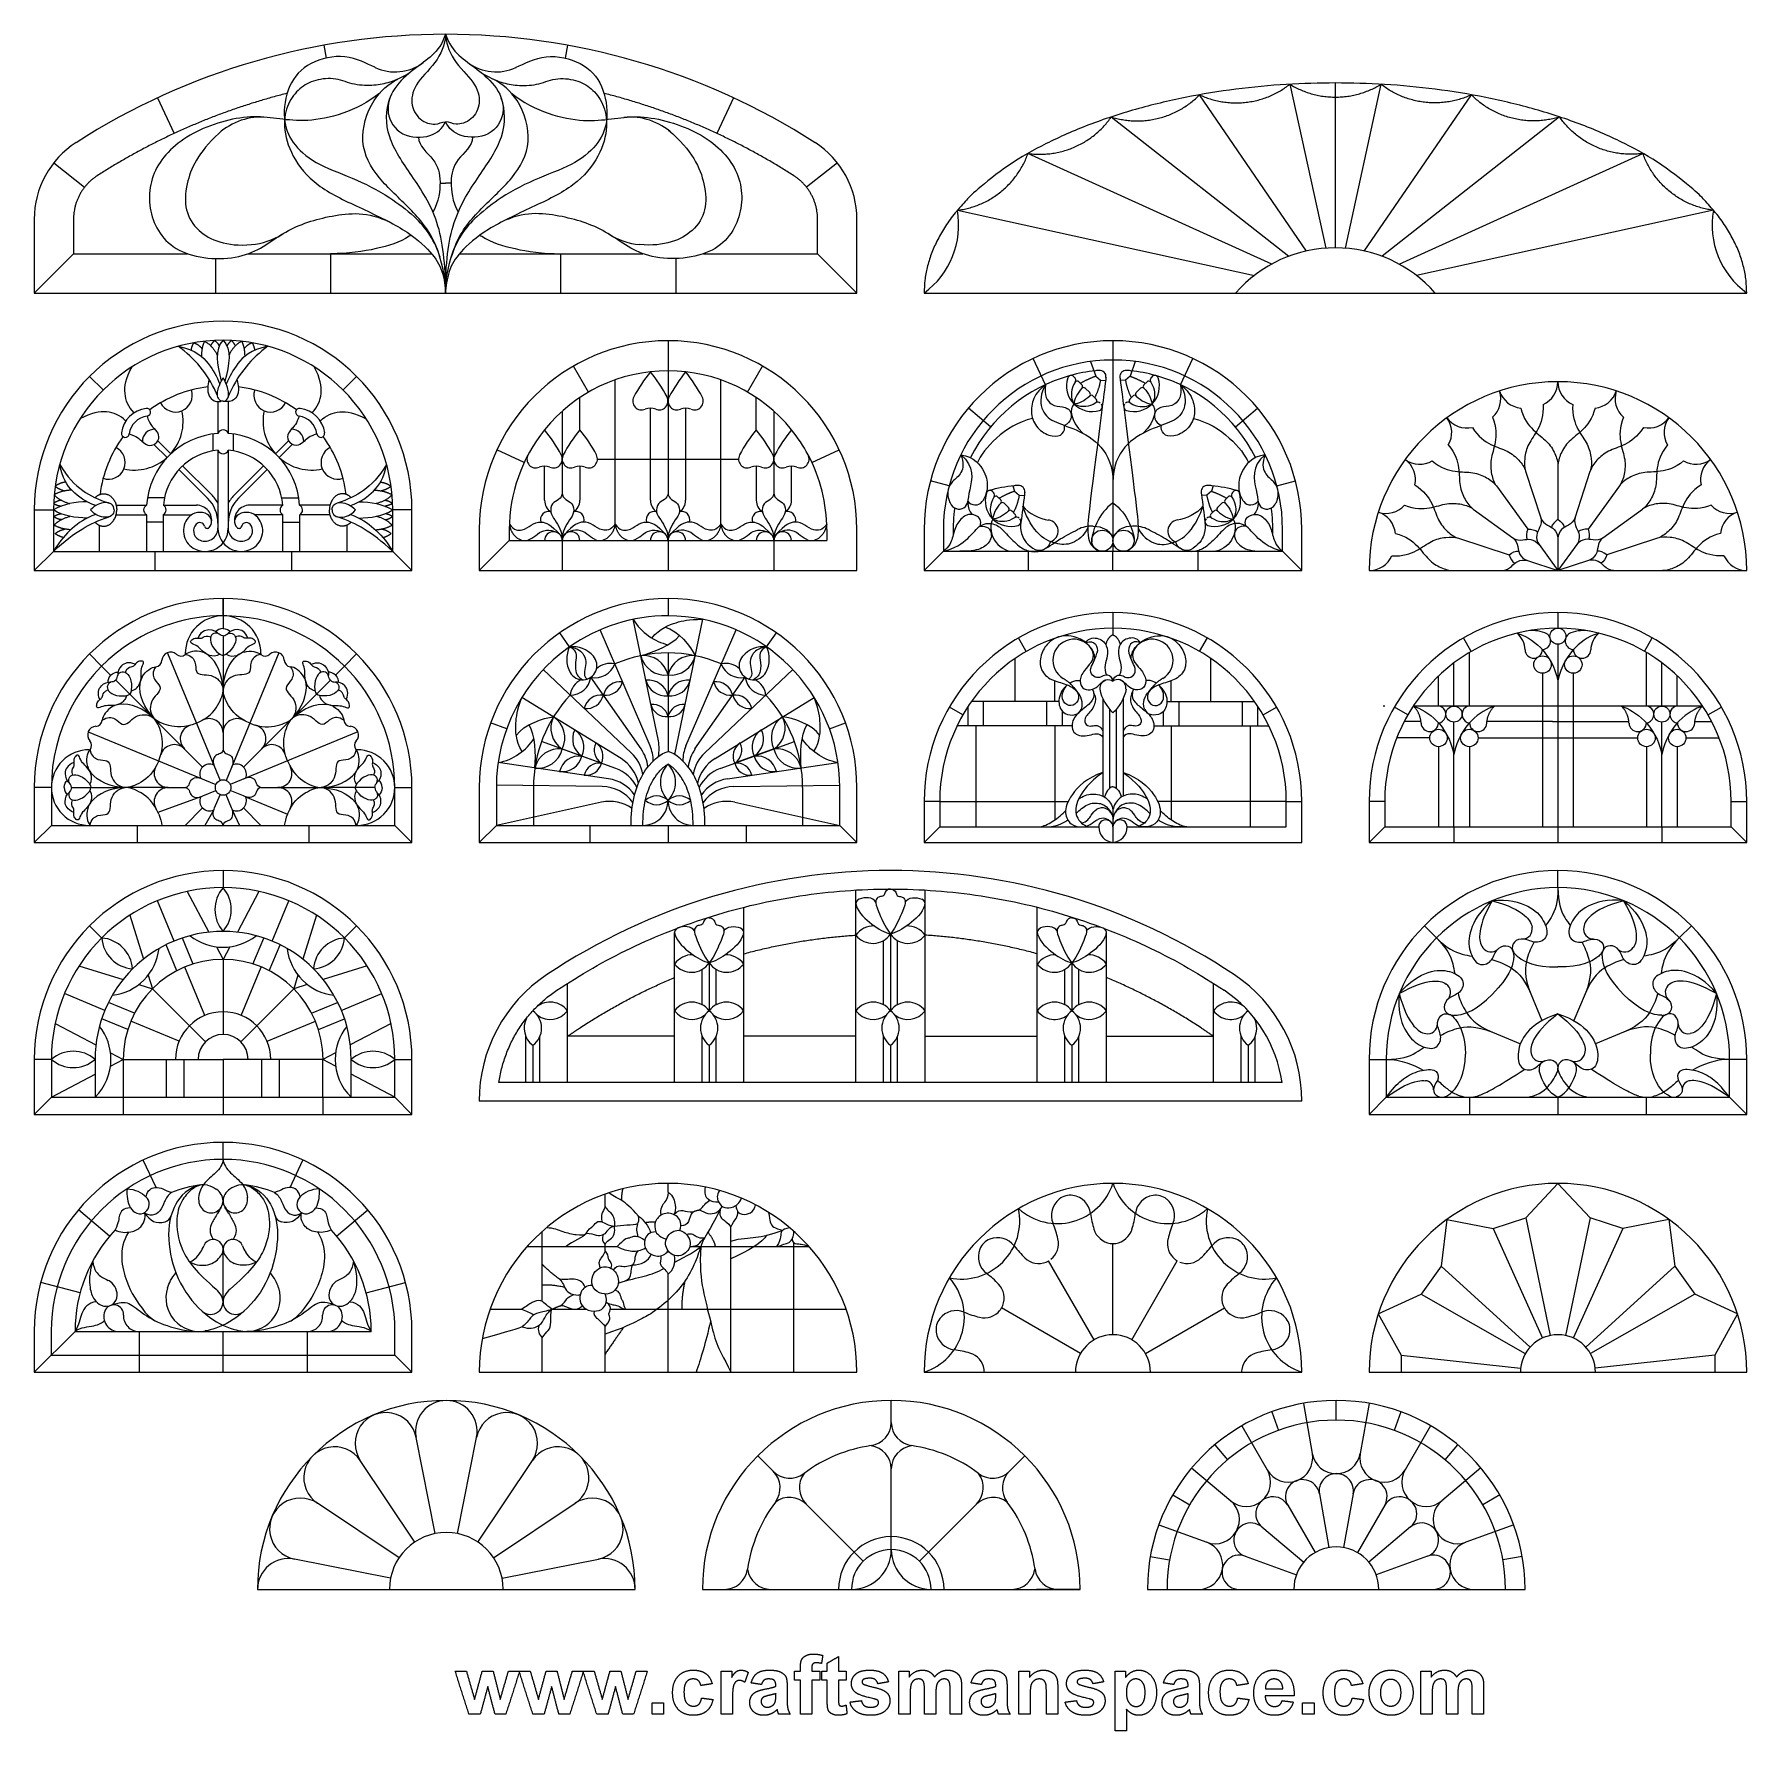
# Model space of a CAD drawing. Header units: millimetres. Extents: x -147 to 141, y -138 to 147.
import ezdxf

# ---------------------------------------------------------------- set-up
doc = ezdxf.new("R2010")
doc.units = ezdxf.units.MM
doc.header["$MEASUREMENT"] = 0
doc.layers.add('Layer 03', color=5, linetype='Continuous')

msp = doc.modelspace()

# ---------------------------------------------------------------- linework, layer by layer
at = {"layer": 'Layer 03'}
for p, q in [((-98.51, 145.28), (-98.12, 143.12)), ((-57.53, 145.28), (-57.92, 143.12)), ((-126.43, 136.44), (-123.65, 130.45)), ((-29.61, 136.44), (-32.39, 130.45)), ((-143.9, 125.5), (-138.71, 121.41)), ((-12.14, 125.5), (-17.33, 121.41)), ((-78.95, 122.11), (-78.02, 122.11)), ((-77.09, 122.11), (-78.02, 122.11)), ((-15.47, 110.22), (-15.47, 116.04)), ((22.84, 88.2), (20.78, 92.62)), ((45.55, 88.2), (47.62, 92.62)), ((-40.61, 90.53), (-40.61, 70)), ((30.44, 92.11), (31.31, 89.63)), ((37.95, 92.11), (37.08, 89.63)), ((-116.28, 85.36), (-116.28, 80.02)), ((-114.57, 85.36), (-114.57, 80.02)), ((-58.4, 83.74), (-58.4, 70)), ((-43.58, 68.78), (-43.58, 84.28)), ((-37.65, 84.28), (-37.65, 68.78)), ((-22.82, 83.74), (-22.82, 70)), ((13.62, 81.12), (9.88, 84.25)), ((54.78, 81.12), (58.52, 84.25)), ((-116.28, 77.18), (-116.28, 64.07)), ((-114.57, 77.18), (-114.57, 64.07)), ((-143.94, 67.15), (-143.94, 60.19)), ((-128.32, 66.36), (-128.32, 60.19)), ((-125.49, 66.36), (-125.49, 60.19)), ((-105.36, 60.19), (-105.36, 66.36)), ((-102.53, 60.19), (-102.53, 66.36)), ((-86.9, 60.19), (-86.9, 67.15)), ((-136.28, 64.6), (-136.28, 60.19)), ((-125.49, 65.1), (-128.32, 65.1)), ((-105.36, 65.1), (-102.53, 65.1)), ((-94.56, 60.19), (-94.56, 64.6)), ((5.69, 63.85), (5.69, 60.2)), ((62.71, 60.2), (62.71, 63.85)), ((-67.3, 62.02), (-13.93, 62.02)), ((-58.4, 62.02), (-58.4, 56.96)), ((-22.82, 62.02), (-22.82, 56.96)), ((-143.94, 60.19), (-86.9, 60.19)), ((5.69, 60.2), (62.71, 60.2)), ((109.01, 49.89), (109.01, 47.27)), ((109.01, 44.58), (109.01, 11.25)), ((-124.77, 43.06), (-115.92, 21.7)), ((-121.78, 43), (-121.78, 42.85)), ((-106.03, 43.16), (-114.93, 21.7)), ((-109.06, 43), (-109.06, 42.85)), ((12.45, 30.88), (12.45, 34.98)), ((23.09, 30.88), (23.09, 34.98)), ((32.51, 35.4), (32.51, 19.04)), ((35.89, 35.4), (35.89, 19.04)), ((45.3, 30.88), (45.3, 34.98)), ((55.95, 30.88), (55.95, 34.98)), ((25.7, 30.88), (25.7, 33.29)), ((33.63, 33.63), (33.63, 20.36)), ((34.76, 33.63), (34.76, 20.36)), ((42.69, 30.88), (42.69, 33.29)), ((79.88, 34.19), (79.64, 34.19)), ((133.32, 34.19), (84.7, 34.19)), ((-138.09, 29.88), (-116.63, 20.99)), ((-115.42, 29.72), (-115.42, 26.85)), ((-92.76, 29.88), (-114.22, 20.99)), ((91.53, 13.87), (91.53, 31.5)), ((126.49, 13.87), (126.49, 31.5)), ((-137.93, 26.85), (-137.78, 26.85)), ((-92.91, 26.85), (-93.07, 26.85)), ((-144.29, 20.49), (-144.29, 14.13)), ((-124.65, 20.49), (-121.78, 20.49)), ((-109.06, 20.49), (-106.2, 20.49)), ((-86.55, 14.13), (-86.55, 20.49)), ((-69.48, 20.49), (-69.48, 14.13)), ((-63.24, 20.49), (-63.24, 14.13)), ((-17.98, 20.49), (-17.98, 14.13)), ((-11.74, 14.13), (-11.74, 20.49)), ((-51.82, 18.02), (-69.48, 14.13)), ((-29.4, 18.02), (-11.74, 14.13)), ((63.33, 13.87), (63.33, 18.14)), ((79.88, 18.14), (79.88, 13.87)), ((138.14, 13.87), (138.14, 18.14)), ((-118.86, 17.05), (-121.78, 14.13)), ((-111.98, 17.05), (-109.06, 14.13)), ((-144.29, 14.13), (-86.55, 14.13)), ((-69.48, 14.13), (-11.74, 14.13)), ((79.88, 13.87), (138.14, 13.87)), ((-123.66, -5.33), (-126.47, 1.46)), ((-107.19, -5.33), (-104.38, 1.46)), ((-120.45, -9.18), (-122.26, -4.81)), ((-110.4, -9.18), (-108.58, -4.81)), ((-123.2, -10.32), (-125.01, -5.95)), ((-107.65, -10.32), (-105.83, -5.95)), ((-118.49, -17.82), (-121.85, -9.69)), ((-112.36, -17.82), (-109, -9.69)), ((-33.7, -9), (-33.7, -17.04)), ((27.28, -9), (27.28, -17.04)), ((-135.3, -16.98), (-142.1, -14.16)), ((-95.55, -16.98), (-88.75, -14.16)), ((-130.31, -17.43), (-134.69, -15.62)), ((-100.54, -17.43), (-96.16, -15.62)), ((-131.45, -20.18), (-135.82, -18.37)), ((-122.82, -22.15), (-130.94, -18.78)), ((-108.03, -22.15), (-99.91, -18.78)), ((-99.4, -20.18), (-95.02, -18.37)), ((-39.51, -21.33), (-57.53, -21.33)), ((-9.02, -21.33), (-27.89, -21.33)), ((2.6, -21.33), (21.48, -21.33)), ((33.09, -21.33), (51.11, -21.33)), ((-144.29, -25.21), (-144.29, -31.57)), ((-136.94, -25.21), (-136.94, -31.57)), ((-132.22, -25.21), (-132.22, -31.57)), ((-124.91, -31.57), (-124.91, -25.21)), ((-121.94, -31.57), (-121.94, -25.21)), ((-108.91, -31.57), (-108.91, -25.21)), ((-105.93, -31.57), (-105.93, -25.21)), ((-98.63, -31.57), (-98.63, -25.21)), ((-93.91, -31.57), (-93.91, -25.21)), ((-86.55, -31.57), (-86.55, -25.21)), ((137.88, -31.57), (137.88, -25.21)), ((-144.29, -31.57), (-86.55, -31.57)), ((62.62, -29.1), (-69.04, -29.1)), ((-86.54, -74.94), (-86.54, -70.91))]:
    msp.add_line(p, q, dxfattribs=at)
for points in [[(63.95, 138.71), (69.96, 111.15)], [(71.6, 111.22), (71.6, 138.93)], [(79.25, 138.71), (73.25, 111.15)], [(66.76, 110.68), (48.75, 136.94)], [(76.45, 110.68), (94.46, 136.94)], [(33.91, 133.22), (63.75, 109.79)], [(109.29, 133.22), (79.46, 109.79)], [(60.89, 108.48), (19.91, 127.08)], [(82.32, 108.48), (123.29, 127.08)], [(-147.17, 116.04), (-147.17, 103.62)], [(-140.57, 116.04), (-140.57, 110.22), (-121.38, 110.22)], [(-8.86, 103.62), (-8.86, 116.04)], [(8.04, 117.53), (58, 106.59)], [(135.16, 117.53), (85.21, 106.59)], [(-140.57, 110.22), (-147.17, 103.62)], [(-116.72, 109.42), (-116.72, 103.62)], [(-111.2, 110.22), (-80.36, 110.22)], [(-97.37, 110.22), (-97.37, 103.62)], [(-75.68, 110.22), (-44.83, 110.22)], [(-58.67, 110.22), (-58.67, 103.62)], [(-39.31, 109.42), (-39.31, 103.62)], [(-34.65, 110.22), (-15.47, 110.22)], [(-15.47, 110.22), (-8.86, 103.62)], [(-147.17, 103.62), (-8.86, 103.62)], [(2.45, 103.62), (140.76, 103.62)], [(-40.61, 95.6), (-40.61, 90.53)], [(34.2, 95.6), (34.2, 92.36)], [(34.2, 92.36), (34.2, 60.2)], [(-135.59, 87.32), (-137.87, 89.6)], [(-95.26, 87.32), (-92.97, 89.6)], [(-53.96, 86.96), (-56.49, 91.34)], [(-27.27, 86.96), (-24.74, 91.34)], [(27.58, 89.58), (27.78, 89.39)], [(31.31, 89.63), (32.09, 88.96)], [(37.08, 89.63), (36.3, 88.96)], [(40.81, 89.58), (40.62, 89.39)], [(-49.49, 64.77), (-49.49, 89.01)], [(-31.73, 64.77), (-31.73, 89.01)], [(28.47, 88.7), (28.99, 88.18)], [(29.55, 87.61), (30.3, 86.87)], [(32.09, 88.96), (32.96, 88.91)], [(36.3, 88.96), (35.43, 88.91)], [(38.84, 87.61), (38.1, 86.87)], [(39.93, 88.7), (39.41, 88.18)], [(-55.44, 80.62), (-55.44, 86.03)], [(-25.79, 80.62), (-25.79, 86.03)], [(30.86, 86.3), (31.38, 85.78)], [(37.53, 86.3), (37.01, 85.78)], [(-127.06, 78.15), (-124.85, 75.95)], [(-126.42, 78.79), (-124.22, 76.58)], [(-117.14, 79.93), (-117.14, 77.07)], [(-113.71, 79.93), (-113.71, 77.07)], [(-104.43, 78.79), (-106.63, 76.58)], [(-103.79, 78.15), (-106, 75.95)], [(-64.8, 75.12), (-69.39, 77.26)], [(-52.47, 75.7), (-28.75, 75.7)], [(-16.43, 75.12), (-11.84, 77.26)], [(-122.85, 73.95), (-118.02, 69.12)], [(-122.22, 74.58), (-117.39, 69.75)], [(-108.63, 74.58), (-113.46, 69.75)], [(-107.99, 73.95), (-112.82, 69.12)], [(-61.37, 68.78), (-61.37, 74.53)], [(-55.44, 74.53), (-55.44, 68.78)], [(-25.79, 74.53), (-25.79, 68.78)], [(-19.86, 68.78), (-19.86, 74.53)], [(6.66, 71.22), (3.53, 72.06)], [(61.74, 71.22), (64.87, 72.06)], [(103.57, 73.68), (106.12, 65.85)], [(109.01, 74.54), (109.01, 65.58)], [(111.9, 65.85), (114.44, 73.68)], [(-125.28, 69.21), (-128.15, 69.21)], [(-105.57, 69.21), (-102.7, 69.21)], [(13.93, 70.26), (14.12, 70.06)], [(14.81, 69.37), (15.33, 68.86)], [(17.34, 71.2), (17.65, 70.31)], [(17.65, 70.31), (18.43, 69.64)], [(18.43, 69.64), (19.3, 69.59)], [(49.96, 69.64), (49.09, 69.59)], [(50.74, 70.31), (49.96, 69.64)], [(51.05, 71.2), (50.74, 70.31)], [(53.59, 69.37), (53.07, 68.86)], [(54.47, 70.26), (54.28, 70.06)], [(98.67, 71.18), (103.94, 63.93)], [(119.34, 71.18), (114.08, 63.93)], [(-147.17, 67.15), (-143.94, 67.15)], [(-147.17, 67.15), (-147.17, 56.96)], [(-133.4, 67.95), (-128.29, 67.95)], [(-133.4, 66.36), (-128.32, 66.36)], [(-125.49, 66.36), (-120.7, 66.36)], [(-125.46, 67.95), (-119.87, 67.95)], [(-105.39, 67.95), (-110.98, 67.95)], [(-105.36, 66.36), (-110.15, 66.36)], [(-97.45, 67.95), (-102.56, 67.95)], [(-97.45, 66.36), (-102.53, 66.36)], [(-83.67, 67.15), (-86.9, 67.15)], [(-83.67, 56.96), (-83.67, 67.15)], [(15.89, 68.29), (16.64, 67.55)], [(17.21, 66.98), (17.72, 66.46)], [(51.19, 66.98), (50.67, 66.46)], [(52.5, 68.29), (51.76, 67.55)], [(94.78, 67.29), (101.45, 62.45)], [(116.57, 62.45), (123.23, 67.29)], [(-72.36, 63.85), (-72.36, 56.96)], [(-67.3, 63.85), (-67.3, 62.02)], [(-13.93, 63.85), (-13.93, 62.02)], [(-8.86, 56.96), (-8.86, 63.85)], [(2.45, 63.85), (2.45, 56.96)], [(65.95, 56.96), (65.95, 63.85)], [(-67.3, 62.02), (-72.36, 56.96)], [(-40.61, 62.02), (-40.61, 56.96)], [(92.28, 62.39), (100.81, 59.62)], [(105.83, 61.33), (109.01, 56.96)], [(109.01, 62.36), (109.01, 56.96)], [(112.19, 61.33), (109.01, 56.96)], [(125.73, 62.39), (117.21, 59.62)], [(-143.94, 60.19), (-147.17, 56.96)], [(-126.9, 60.19), (-126.9, 56.96)], [(-103.94, 60.19), (-103.94, 56.96)], [(-86.9, 60.19), (-83.67, 56.96)], [(5.69, 60.2), (2.45, 56.96)], [(19.94, 60.2), (19.94, 56.96)], [(34.2, 56.96), (34.2, 60.2)], [(48.45, 60.2), (48.45, 56.96)], [(62.71, 60.2), (65.95, 56.96)], [(103.87, 58.63), (109.01, 56.96)], [(114.15, 58.63), (109.01, 56.96)], [(-147.17, 56.96), (-83.67, 56.96)], [(-72.36, 56.96), (-8.86, 56.96)], [(2.45, 56.96), (65.95, 56.96)], [(77.26, 56.96), (140.76, 56.96)], [(-115.42, 49.36), (-115.42, 52.24)], [(-115.42, 52.24), (-115.42, 49.36)], [(-40.61, 52.24), (-40.61, 49.36)], [(-115.42, 49.36), (-115.42, 47.23)], [(34.2, 49.89), (34.2, 47.27)], [(-57.17, 44.14), (-58.82, 46.5)], [(-43.63, 27.48), (-52.05, 47)], [(-42.23, 28.33), (-46.45, 48.77)], [(-39.47, 26.04), (-34.78, 48.77)], [(-37.6, 27.48), (-29.18, 47)], [(-24.05, 44.14), (-22.4, 46.5)], [(34.2, 47.27), (34.2, 46.15)], [(-115.42, 45.99), (-115.42, 36.98)], [(19.63, 43.37), (18.32, 45.64)], [(48.76, 43.37), (50.07, 45.64)], [(94.44, 43.37), (93.13, 45.64)], [(123.57, 43.37), (124.88, 45.64)], [(-135.84, 40.91), (-137.87, 42.94)], [(-135.84, 40.91), (-134.33, 39.4)], [(-95.01, 40.91), (-96.52, 39.4)], [(-95.01, 40.91), (-92.97, 42.94)], [(-40.61, 43.12), (-40.61, 26.52)], [(17.77, 34.98), (17.77, 42.2)], [(50.63, 34.98), (50.63, 42.2)], [(91.53, 34.19), (91.53, 41.45)], [(94.12, 34.19), (94.12, 43.18)], [(123.9, 34.19), (123.9, 43.18)], [(126.49, 34.19), (126.49, 41.45)], [(-133.45, 38.52), (-131.13, 36.2)], [(-97.39, 38.52), (-108.9, 27.02)], [(-46.8, 26.33), (-61.61, 40.31)], [(-45.15, 26.97), (-53.59, 39.03)], [(-36.08, 26.97), (-27.63, 39.03)], [(-34.43, 26.33), (-19.61, 40.31)], [(24.4, 34.98), (24.4, 38.43)], [(44, 34.98), (44, 38.43)], [(88.94, 34.19), (88.94, 39.26)], [(106.42, 39.69), (106.42, 13.87)], [(111.59, 39.69), (111.59, 13.87)], [(129.07, 34.19), (129.07, 39.26)], [(-131.13, 36.2), (-121.95, 27.02)], [(-115.42, 36.98), (-115.42, 29.72)], [(-48.52, 25.37), (-65.18, 35.65)], [(-32.71, 25.37), (-16.04, 35.65)], [(25.11, 34.98), (10.42, 34.98)], [(43.28, 34.98), (57.97, 34.98)], [(8.97, 32.71), (6.7, 34.02)], [(9.83, 30.88), (9.83, 34.11)], [(58.56, 30.88), (58.56, 34.11)], [(59.43, 32.71), (61.69, 34.02)], [(83.78, 32.71), (81.51, 34.02)], [(134.24, 32.71), (136.5, 34.02)], [(-67.74, 30.37), (-70.45, 31.35)], [(-13.48, 30.37), (-10.78, 31.35)], [(27.32, 30.88), (8, 30.88)], [(11.14, 30.88), (11.14, 13.87)], [(24.4, 30.88), (24.4, 15.02)], [(41.08, 30.88), (60.4, 30.88)], [(44, 30.88), (44, 15.02)], [(57.25, 30.88), (57.25, 13.87)], [(87.47, 28.83), (81.91, 28.83)], [(85.98, 31.61), (83.18, 31.61)], [(95.59, 28.83), (122.43, 28.83)], [(108.07, 31.61), (97.08, 31.61)], [(108.07, 31.61), (120.94, 31.61)], [(130.54, 28.83), (136.11, 28.83)], [(132.04, 31.61), (134.84, 31.61)], [(-121.95, 27.02), (-118.86, 23.93)], [(-111.98, 23.93), (-108.9, 27.02)], [(-49.4, 23.69), (-61.88, 28.23)], [(-58.4, 26.97), (-51.82, 24.57)], [(-31.83, 23.69), (-19.35, 28.23)], [(-22.83, 26.97), (-29.41, 24.57)], [(88.94, 27.36), (88.94, 13.87)], [(94.12, 27.36), (94.12, 13.87)], [(123.9, 27.36), (123.9, 13.87)], [(129.07, 27.36), (129.07, 13.87)], [(-50.61, 21.96), (-69.18, 24.68)], [(-30.61, 21.96), (-12.05, 24.68)], [(-144.29, 20.49), (-147.17, 20.49)], [(-147.17, 20.49), (-147.17, 11.25)], [(-140.92, 20.49), (-137.64, 20.49)], [(-137.64, 20.49), (-131.91, 20.49)], [(-124.65, 20.49), (-131.91, 20.49)], [(-106.2, 20.49), (-98.94, 20.49)], [(-93.21, 20.49), (-98.94, 20.49)], [(-89.92, 20.49), (-93.21, 20.49)], [(-86.55, 20.49), (-83.67, 20.49)], [(-83.67, 11.25), (-83.67, 20.49)], [(-72.36, 20.49), (-72.36, 11.25)], [(-51.67, 20.64), (-69.48, 20.88)], [(-29.55, 20.64), (-11.75, 20.88)], [(-8.86, 11.25), (-8.86, 20.49)], [(-119.19, 18.94), (-126.38, 16.32)], [(-118.84, 19.08), (-116.63, 20)], [(-116.84, 17.08), (-115.92, 19.29)], [(-114.01, 17.08), (-114.93, 19.29)], [(-112.01, 19.08), (-114.22, 20)], [(-111.66, 18.94), (-104.6, 16.01)], [(2.45, 18.14), (2.45, 11.25)], [(5.07, 18.14), (2.45, 18.14)], [(5.07, 18.14), (5.07, 13.87), (31.81, 13.87)], [(5.07, 18.14), (26.66, 18.14)], [(63.33, 18.14), (41.73, 18.14)], [(63.33, 18.14), (65.95, 18.14)], [(65.95, 11.25), (65.95, 18.14)], [(77.26, 18.14), (77.26, 11.25)], [(79.88, 18.14), (77.26, 18.14)], [(138.14, 18.14), (140.76, 18.14)], [(140.76, 11.25), (140.76, 18.14)], [(-116.98, 16.73), (-118.47, 14.13)], [(-113.87, 16.73), (-112.66, 14.13)], [(34.2, 16.75), (34.2, 13.87)], [(-144.29, 14.13), (-147.17, 11.25)], [(-129.86, 14.13), (-129.86, 11.25)], [(-100.99, 14.13), (-100.99, 11.25)], [(-86.55, 14.13), (-83.67, 11.25)], [(-69.48, 14.13), (-72.36, 11.25)], [(-53.77, 14.13), (-53.77, 11.25)], [(-40.61, 14.13), (-40.61, 11.25)], [(-27.46, 14.13), (-27.46, 11.25)], [(-11.74, 14.13), (-8.86, 11.25)], [(5.07, 13.87), (2.45, 11.25)], [(34.2, 13.87), (34.2, 11.25)], [(36.59, 13.87), (63.33, 13.87)], [(79.88, 13.87), (77.26, 11.25)], [(91.53, 13.87), (91.53, 11.25)], [(126.49, 13.87), (126.49, 11.25)], [(138.14, 13.87), (140.76, 11.25)], [(-147.17, 11.25), (-83.67, 11.25)], [(-72.36, 11.25), (-8.86, 11.25)], [(2.45, 11.25), (65.95, 11.25)], [(77.26, 11.25), (140.76, 11.25)], [(-115.42, 6.54), (-115.42, 3.66)], [(109.01, 3.66), (109.01, 6.54)], [(-121.45, 3.02), (-117.84, -3.83)], [(-109.4, 3.02), (-113.01, -3.83)], [(-9.02, -29.1), (-9.02, 3.26)], [(2.6, -29.1), (2.6, 3.26)], [(-27.89, -29.1), (-27.89, 0.37)], [(21.48, -29.1), (21.48, 0.37)], [(-135.84, -4.8), (-137.87, -2.76)], [(-131.13, -0.98), (-128.83, -8.38)], [(-99.72, -0.98), (-102.01, -8.38)], [(-95.01, -4.8), (-92.97, -2.76)], [(88.59, -4.8), (86.56, -2.76)], [(129.42, -4.8), (131.46, -2.76)], [(-39.51, -29.1), (-39.51, -3.9)], [(-4.4, -16.01), (-4.4, -5.24)], [(-2.02, -16.01), (-2.02, -5.24)], [(33.09, -29.1), (33.09, -3.9)], [(-116.54, -6.3), (-115.42, -8.41)], [(-114.31, -6.3), (-115.42, -8.41)], [(-115.42, -8.41), (-115.42, -21.01)], [(-139.65, -9.51), (-132.25, -11.8)], [(-128.01, -11.05), (-127.3, -13.33)], [(-102.84, -11.05), (-103.55, -13.33)], [(-91.2, -9.51), (-98.6, -11.8)], [(-34.89, -16.01), (-34.89, -10.09)], [(-32.51, -16.01), (-32.51, -10.09)], [(26.09, -16.01), (26.09, -10.09)], [(28.47, -16.01), (28.47, -10.09)], [(-129.59, -12.62), (-127.3, -13.33)], [(-127.3, -13.33), (-118.39, -22.24)], [(-103.55, -13.33), (-112.46, -22.24)], [(-101.26, -12.62), (-103.55, -13.33)], [(-57.53, -29.1), (-57.53, -12.43)], [(51.11, -29.1), (51.11, -12.43)], [(104.45, -14.19), (106.31, -18.69)], [(113.57, -14.19), (111.71, -18.69)], [(-143.66, -19.18), (-136.8, -22.79)], [(-87.19, -19.18), (-94.04, -22.79)], [(-64.53, -29.1), (-64.53, -21.33)], [(-62.15, -29.1), (-62.15, -21.33)], [(-34.89, -29.1), (-34.89, -21.33)], [(-32.51, -29.1), (-32.51, -21.33)], [(-4.4, -29.1), (-4.4, -21.33)], [(-2.02, -29.1), (-2.02, -21.33)], [(26.09, -29.1), (26.09, -21.33)], [(28.47, -29.1), (28.47, -21.33)], [(55.73, -29.1), (55.73, -21.33)], [(58.11, -29.1), (58.11, -21.33)], [(97.99, -20.65), (102.69, -22.59)], [(120.02, -20.65), (115.33, -22.59)], [(-147.17, -25.21), (-147.17, -34.45)], [(-144.29, -25.21), (-147.17, -25.21)], [(-134.34, -24.09), (-132.22, -25.21)], [(-134.34, -26.33), (-132.22, -25.21)], [(-132.22, -25.21), (-115.42, -25.21)], [(-98.63, -25.21), (-115.42, -25.21)], [(-115.42, -25.21), (-115.42, -34.45)], [(-96.51, -24.09), (-98.63, -25.21)], [(-96.51, -26.33), (-98.63, -25.21)], [(-86.55, -25.21), (-83.67, -25.21)], [(-83.67, -34.45), (-83.67, -25.21)], [(77.26, -25.21), (80.14, -25.21)], [(77.26, -25.21), (77.26, -34.45)], [(80.14, -25.21), (80.14, -31.57), (137.88, -31.57)], [(140.76, -25.21), (137.88, -25.21)], [(140.76, -34.45), (140.76, -25.21)], [(-144.29, -31.57), (-136.94, -27.7)], [(-86.55, -31.57), (-93.91, -27.7)], [(-144.29, -31.57), (-147.17, -34.45)], [(-132.22, -31.57), (-132.22, -34.45)], [(-98.63, -31.57), (-98.63, -34.45)], [(-86.55, -31.57), (-83.67, -34.45)], [(80.14, -31.57), (77.26, -34.45)], [(94.14, -31.57), (94.14, -34.45)], [(109.01, -31.57), (109.01, -34.45)], [(123.87, -31.57), (123.87, -34.45)], [(137.88, -31.57), (140.76, -34.45)], [(-147.17, -34.45), (-83.67, -34.45)], [(65.95, -32.21), (-72.36, -32.21)], [(77.26, -34.45), (140.76, -34.45)], [(-115.42, -42.03), (-115.42, -39.16)], [(-126.7, -46.73), (-128.84, -42.14)], [(-104.15, -46.73), (-102.01, -42.14)], [(-40.61, -47.54), (-40.61, -46.05)], [(109.01, -46.05), (103.61, -51.84)], [(109.01, -46.05), (114.41, -51.84)], [(-51.2, -49.99), (-51.2, -47.87)], [(-134.5, -54.91), (-139.75, -50.51)], [(-96.35, -54.91), (-91.1, -50.51)], [(-61.78, -65.91), (-61.78, -54.14)], [(-30.03, -77.8), (-30.03, -53.41)], [(90.35, -52.12), (89.38, -59.97)], [(90.35, -52.12), (98.12, -53.63), (103.61, -51.84)], [(98.12, -53.63), (106.42, -72.05)], [(103.61, -51.84), (107.72, -71.63)], [(114.41, -51.84), (110.29, -71.63)], [(119.9, -53.63), (111.6, -72.05)], [(127.67, -52.12), (119.9, -53.63), (114.41, -51.84)], [(127.67, -52.12), (128.64, -59.97)], [(-115.42, -65.98), (-115.42, -57.16)], [(-64.28, -56.64), (-49.16, -56.64)], [(-51.2, -57.44), (-51.2, -56.32)], [(-36.96, -56.64), (-16.95, -56.64)], [(-19.45, -77.8), (-19.45, -56.05)], [(34.2, -71.49), (34.2, -56.17)], [(31.04, -72.34), (23.38, -59.07)], [(37.35, -72.34), (45.01, -59.07)], [(89.38, -59.97), (85.99, -64.65)], [(89.38, -59.97), (104.34, -73.56)], [(128.64, -59.97), (113.68, -73.56)], [(128.64, -59.97), (132.03, -64.65)], [(-139.47, -64.47), (-146.09, -62.7)], [(-91.37, -64.47), (-84.76, -62.7)], [(-40.61, -77.8), (-40.61, -61.3)], [(78.81, -67.99), (85.99, -64.65)], [(85.99, -64.65), (103.53, -74.67)], [(132.03, -64.65), (114.48, -74.67)], [(139.2, -67.99), (132.03, -64.65)], [(-70.55, -67.22), (-65.22, -67.22)], [(-60.16, -67.22), (-54.35, -67.22)], [(-50.3, -67.22), (-10.68, -67.22)], [(28.73, -74.65), (15.47, -66.99)], [(39.66, -74.65), (52.93, -66.99)], [(78.81, -67.99), (82.65, -74.92)], [(139.2, -67.99), (135.37, -74.92)], [(-147.17, -70.91), (-147.17, -77.8)], [(-140.32, -70.95), (-147.17, -77.8)], [(-144.31, -70.91), (-144.31, -74.94), (-86.54, -74.94)], [(-140.32, -70.91), (-140.32, -70.95), (-90.53, -70.95), (-90.53, -70.91)], [(-129.56, -70.95), (-129.56, -77.8)], [(-115.42, -77.8), (-115.42, -70.95)], [(-101.29, -70.95), (-101.29, -77.8)], [(-83.67, -77.8), (-83.67, -70.91)], [(-51.2, -77.8), (-51.2, -70.12)], [(-61.78, -77.8), (-61.78, -72.03)], [(-86.54, -74.94), (-83.67, -77.8)], [(82.65, -74.92), (102.74, -77.12)], [(82.65, -74.92), (82.65, -77.8)], [(135.37, -74.92), (115.28, -77.12)], [(135.37, -74.92), (135.37, -77.8)], [(-147.17, -77.8), (-83.67, -77.8)], [(-72.36, -77.8), (-8.86, -77.8)], [(2.45, -77.8), (65.95, -77.8)], [(77.26, -77.8), (140.76, -77.8)], [(-3.07, -86.23), (-3.07, -82.55)], [(66.22, -83.03), (67.71, -91.48)], [(71.74, -85.85), (71.74, -82.55)], [(77.25, -83.03), (75.76, -91.48)], [(60.88, -84.47), (62.01, -87.57)], [(82.59, -84.47), (81.47, -87.57)], [(-79.75, -104.93), (-82.97, -88.75)], [(-76.02, -104.93), (-72.8, -88.75)], [(55.86, -86.81), (60.15, -94.23)], [(87.61, -86.81), (83.32, -94.23)], [(-22.93, -94.45), (-25.53, -91.85)], [(19.38, -91.85), (16.78, -94.45)], [(51.33, -89.98), (53.45, -92.51)], [(92.14, -89.98), (90.02, -92.51)], [(-83.2, -106.35), (-92.36, -92.64)], [(-72.57, -106.35), (-63.41, -92.64)], [(-3.07, -107.62), (-3.07, -94.06)], [(47.41, -93.89), (53.99, -99.41)], [(96.06, -93.89), (89.49, -99.41)], [(-85.83, -108.99), (-99.55, -99.83)], [(-69.94, -108.99), (-56.22, -99.83)], [(-7.8, -109.57), (-17.39, -99.99)], [(11.24, -99.99), (1.65, -109.57)], [(44.24, -98.43), (47.1, -100.08)], [(63.58, -100.17), (68.17, -108.12)], [(68.9, -98.23), (70.5, -107.27)], [(74.57, -98.23), (72.98, -107.27)], [(79.89, -100.17), (75.31, -108.12)], [(99.23, -98.43), (96.37, -100.08)], [(41.9, -103.44), (49.96, -106.38)], [(101.57, -103.44), (93.51, -106.38)], [(59.24, -103.81), (66.27, -109.71)], [(84.24, -103.81), (77.21, -109.71)], [(-87.26, -112.44), (-103.44, -109.22)], [(-68.51, -112.44), (-52.33, -109.22)], [(40.47, -108.79), (43.72, -109.36)], [(56.4, -108.72), (65.03, -111.86)], [(87.07, -108.72), (78.45, -111.86)], [(103, -108.79), (99.75, -109.36)], [(-109.64, -114.3), (-46.14, -114.3)], [(-34.82, -114.3), (28.68, -114.3)], [(-34.82, -114.3), (-27.47, -114.3)], [(28.68, -114.3), (21.32, -114.3)], [(39.99, -114.3), (103.49, -114.3)]]:
    msp.add_lwpolyline(points, dxfattribs=at)
for centre, radius in [((32.41, 61.98), 1.78), ((35.98, 61.98), 1.78), ((109.01, 45.93), 1.35), ((106.42, 41.16), 1.47), ((111.59, 41.16), 1.47), ((91.53, 32.84), 1.35), ((126.49, 32.84), 1.35), ((88.94, 28.83), 1.47), ((94.12, 28.83), 1.47), ((123.9, 28.83), 1.47), ((129.07, 28.83), 1.47), ((-115.42, 20.49), 1.3)]:
    msp.add_circle(centre, radius, dxfattribs=at)
for centre, radius, start, end in [((-78.02, 32.07), 115.04, 57.3132, 122.6868), ((-86.51, 148.69), 7.9, 244.9708, 306.7167), ((-69.53, 148.69), 7.9, 233.2833, 295.0292), ((-109.03, 122.61), 10.58, 84.502, 132.2698), ((-47.01, 122.61), 10.58, 47.7302, 95.498), ((-131.9, 116.04), 15.28, 122.6868, 180), ((-24.14, 116.04), 15.28, 360, 57.3131), ((-93.1, 105.42), 14.76, 16.5433, 48.4692), ((-62.94, 105.42), 14.76, 131.5308, 163.4567), ((-5.86, 115.04), 14.12, 306.0255, 10.1677), ((149.06, 115.04), 14.12, 169.8323, 233.9745), ((-111.76, 123.46), 11.76, 275.341, 302.0066), ((-44.28, 123.46), 11.76, 237.9934, 264.659), ((71.6, 88.89), 22.33, 41.2722, 138.7278), ((-115.42, 67.15), 31.75, 0, 180), ((-115.42, 67.15), 28.52, 0, 180), ((-40.61, 63.85), 31.75, 0, 180), ((34.2, 63.85), 31.75, 0, 180), ((-134.25, 78.91), 19.38, 24.5121, 54.3537), ((-96.6, 78.91), 19.38, 125.6463, 155.4879), ((34.2, 63.85), 28.51, 0, 180), ((-40.61, 63.85), 26.69, 38.9424, 141.0576), ((-22.82, 73.59), 26.69, 141.0576, 151.9314), ((-64.33, 73.59), 26.69, 28.0686, 38.9424), ((-16.89, 73.59), 26.69, 141.0576, 151.9314), ((-58.4, 73.59), 26.69, 28.0686, 38.9424), ((34.2, 63.85), 26.87, 105.5287, 153.191), ((30.69, 88), 4.3, 161.7743, 286.7835), ((27.16, 89.16), 0.595, 44.9998, 161.7743), ((34.2, 63.85), 26.87, 96.2853, 105.5287), ((27.36, 88.97), 0.595, 326.2486, 45), ((34.2, 63.85), 26.87, 94.9194, 96.2853), ((31.98, 89.57), 1.05, 352.7063, 94.9194), ((36.41, 89.57), 1.05, 85.0806, 187.2937), ((37.71, 88), 4.3, 253.2165, 18.2257), ((34.2, 63.85), 26.87, 83.7147, 85.0806), ((34.2, 63.85), 26.87, 74.4713, 83.7147), ((41.04, 88.97), 0.595, 135, 213.7514), ((41.23, 89.16), 0.595, 18.2257, 135.0002), ((34.2, 63.85), 26.87, 26.809, 74.4713), ((-115.42, 67.15), 20.86, 97.0688, 126.2418), ((-123.41, 86.42), 2.81, 206.3608, 18.6392), ((-124.02, 83.58), 8.14, 18.3049, 24.512), ((-106.83, 83.58), 8.14, 155.488, 161.6951), ((-115.42, 67.15), 20.86, 53.7582, 82.9312), ((-107.44, 86.42), 2.81, 161.3608, 333.6392), ((28.18, 88.41), 0.401, 45, 146.2481), ((28.7, 87.9), 0.401, 314.8588, 45.0001), ((29.27, 87.33), 0.403, 45, 134.8588), ((30.01, 86.58), 0.403, 315.1412, 45), ((30.58, 86.02), 0.401, 45, 135.1406), ((37.81, 86.02), 0.401, 44.8594, 135), ((38.38, 86.58), 0.403, 135, 224.8588), ((39.13, 87.33), 0.403, 45.1412, 135), ((39.69, 87.9), 0.401, 134.9999, 225.1412), ((40.21, 88.41), 0.401, 33.7519, 135), ((109.01, 56.96), 31.75, 360, 180), ((95.23, 85.86), 4.18, 311.6715, 18), ((103.17, 88.44), 4.18, 198, 264.3285), ((104.83, 88.71), 4.18, 293.6715, 0), ((113.18, 88.71), 4.18, 180, 246.3285), ((114.85, 88.44), 4.18, 275.6715, 342), ((122.79, 85.86), 4.18, 162, 228.3285), ((-127.77, 79.49), 4.78, 97.2036, 172.7964), ((-128.28, 83.58), 0.66, 277.2036, 97.2036), ((-130.34, 82.06), 8.2, 318.1442, 12.4311), ((-100.51, 82.06), 8.2, 167.5689, 221.8558), ((-102.57, 83.58), 0.66, 82.7964, 262.7964), ((-103.08, 79.49), 4.78, 7.2036, 82.7964), ((-45.06, 85.45), 1.48, 151.9314, 293.4941), ((-43.58, 82.04), 2.24, 66.5059, 113.4941), ((-42.1, 85.45), 1.48, 246.5059, 28.0687), ((-39.13, 85.45), 1.48, 151.9313, 293.4941), ((-37.65, 82.04), 2.24, 66.5059, 113.4941), ((-36.16, 85.45), 1.48, 246.5059, 28.0686), ((25.83, 82.98), 1.4, 338.5354, 58.7038), ((31.1, 85.5), 0.401, 303.7514, 45), ((31.65, 84.67), 0.595, 45, 123.7514), ((31.74, 84.5), 0.651, 286.7835, 45.0001), ((36.66, 84.5), 0.651, 134.9999, 253.2165), ((36.74, 84.67), 0.595, 56.2486, 135), ((37.3, 85.5), 0.401, 135, 236.2486), ((42.57, 82.98), 1.4, 121.2962, 201.4646), ((-127.77, 79.49), 3.46, 97.2036, 172.7964), ((-126.96, 78.69), 2.02, 88.4031, 181.5969), ((-103.89, 78.69), 2.02, 358.4031, 91.5969), ((-103.08, 79.49), 3.46, 7.2036, 82.7964), ((93.72, 85.1), 4.18, 216, 282.3285), ((86.97, 80.19), 4.18, 329.6715, 36), ((124.29, 85.1), 4.18, 257.6715, 324), ((131.05, 80.19), 4.18, 144, 210.3285), ((-115.42, 67.15), 20.86, 143.7582, 172.7825), ((-131.85, 80.01), 0.66, 172.7964, 352.7964), ((-115.42, 67.15), 12.89, 93.8087, 176.4621), ((-115.42, 79.68), 0.922, 21.6868, 158.3132), ((-115.42, 67.15), 12.89, 3.5379, 86.1913), ((-99, 80.01), 0.66, 187.2036, 7.2036), ((-115.42, 67.15), 20.86, 7.2175, 36.2418), ((-40.61, 63.85), 26.69, 141.0576, 180), ((-82.12, 63.85), 26.69, 28.0686, 38.9424), ((-34.68, 63.85), 26.69, 141.0576, 151.9314), ((-76.19, 63.85), 26.69, 28.0686, 38.9424), ((-5.03, 63.85), 26.69, 141.0576, 151.9314), ((-46.54, 63.85), 26.69, 28.0686, 38.9424), ((0.9, 63.85), 26.69, 141.0576, 151.9314), ((-40.61, 63.85), 26.69, 28.0686, 38.9424), ((-134.7, 75.14), 2.81, 251.3608, 63.6392), ((-130.34, 82.06), 8.2, 257.5689, 311.8558), ((-115.42, 67.15), 10.07, 94.8796, 175.4683), ((-115.42, 77.52), 0.922, 201.6868, 338.3132), ((-115.42, 67.15), 10.07, 4.5317, 85.1204), ((-100.51, 82.06), 8.2, 228.1442, 282.4311), ((-96.15, 75.14), 2.81, 116.3608, 288.6392), ((-62.85, 75.7), 1.48, 151.9314, 293.4941), ((-59.89, 75.7), 1.48, 246.5059, 28.0687), ((-56.92, 75.7), 1.48, 151.9313, 293.4941), ((-53.96, 75.7), 1.48, 246.5059, 28.0686), ((-27.27, 75.7), 1.48, 151.9314, 293.4941), ((-24.3, 75.7), 1.48, 246.5059, 28.0687), ((-21.34, 75.7), 1.48, 151.9313, 293.4941), ((-18.37, 75.7), 1.48, 246.5059, 28.0686), ((-40.61, 63.85), 26.69, 0, 28.0686), ((80.87, 72.24), 4.18, 347.6715, 54), ((85.78, 79), 4.18, 234, 300.3285), ((132.24, 79), 4.18, 239.6715, 306), ((137.15, 72.24), 4.18, 126, 192.3285), ((-61.37, 72.29), 2.24, 66.5059, 113.4941), ((-55.44, 72.29), 2.24, 66.5059, 113.4941), ((-25.79, 72.29), 2.24, 66.5059, 113.4941), ((-19.86, 72.29), 2.24, 66.5059, 113.4941), ((-122.23, 64.91), 5.95, 0, 45), ((-122.23, 64.91), 6.85, 29.6892, 45), ((-108.62, 64.91), 6.85, 135, 150.3108), ((-108.62, 64.91), 5.95, 135, 180), ((9.37, 69.87), 2.96, 136.3401, 195.6076), ((9.36, 70.88), 3.67, 320.7703, 351.3413), ((17.03, 68.68), 4.3, 161.7743, 286.7835), ((13.5, 69.84), 0.595, 44.9998, 161.7743), ((20.54, 44.52), 26.87, 96.2853, 105.5287), ((13.7, 69.64), 0.595, 326.2486, 45), ((14.52, 69.09), 0.401, 45, 146.2481), ((20.54, 44.52), 26.87, 94.9194, 96.2853), ((18.32, 70.24), 1.05, 352.7063, 94.9194), ((50.07, 70.24), 1.05, 85.0806, 187.2937), ((51.37, 68.68), 4.3, 253.2165, 18.2257), ((47.86, 44.52), 26.87, 83.7147, 85.0806), ((47.86, 44.52), 26.87, 74.4713, 83.7147), ((53.87, 69.09), 0.401, 33.7519, 135), ((54.7, 69.64), 0.595, 135, 213.7514), ((54.89, 69.84), 0.595, 18.2257, 135.0002), ((59.03, 70.88), 3.67, 188.6587, 219.2297), ((59.03, 69.87), 2.96, 344.3924, 43.6599), ((-127.88, 67.15), 0.901, 117.1076, 241.123), ((-125.9, 67.16), 0.901, 296.859, 60.8744), ((-119.34, 64.21), 2.54, 59.4671, 139.1759), ((-119.87, 65.42), 2.53, 347.8508, 90), ((-118.77, 65.18), 1.41, 315.0858, 59.4671), ((-110.98, 65.42), 2.53, 90, 192.1492), ((-112.08, 65.18), 1.41, 120.5329, 224.9142), ((-111.5, 64.21), 2.54, 40.8241, 120.5329), ((-104.95, 67.16), 0.901, 119.1256, 243.141), ((-102.97, 67.15), 0.901, 298.877, 62.8924), ((-60.72, 65.51), 1.36, 72.8388, 196.6776), ((-59, 68.78), 2.36, 179.9999, 236.3446), ((-57.8, 68.78), 2.36, 303.6554, 0.0001), ((-56.09, 65.51), 1.36, 343.3224, 107.1612), ((-42.93, 65.51), 1.36, 72.8388, 196.6776), ((-41.21, 68.78), 2.36, 179.9999, 236.3446), ((-40.01, 68.78), 2.36, 303.6554, 0.0001), ((-38.3, 65.51), 1.36, 343.3224, 107.1612), ((-25.13, 65.51), 1.36, 72.8388, 196.6776), ((-23.42, 68.78), 2.36, 179.9999, 236.3446), ((-22.22, 68.78), 2.36, 303.6554, 0.0001), ((-20.51, 65.51), 1.36, 343.3224, 107.1612), ((8.52, 69.17), 1.91, 205.935, 249.8223), ((34.2, 63.85), 26.87, 172.1374, 181.8606), ((8.36, 68.75), 1.45, 249.8222, 354.3846), ((11.02, 69.53), 1.53, 217.0603, 320.7704), ((15.04, 68.57), 0.401, 314.8588, 45.0001), ((15.61, 68), 0.403, 45, 134.8588), ((16.35, 67.26), 0.403, 315.1412, 45), ((16.92, 66.69), 0.401, 45, 135.1406), ((17.44, 66.18), 0.401, 303.7514, 45), ((50.95, 66.18), 0.401, 135, 236.2486), ((51.47, 66.69), 0.401, 44.8594, 135), ((52.04, 67.26), 0.403, 135, 224.8588), ((52.79, 68), 0.403, 45.1412, 135), ((53.35, 68.57), 0.401, 134.9999, 225.1412), ((57.37, 69.53), 1.53, 219.2296, 322.9397), ((60.04, 68.75), 1.45, 185.6154, 290.1778), ((59.88, 69.17), 1.91, 290.1777, 334.065), ((34.2, 63.85), 26.87, 358.1394, 7.8626), ((80.1, 70.74), 4.18, 252, 318.3285), ((77.52, 62.8), 4.18, 5.6715, 72), ((137.91, 70.74), 4.18, 221.6715, 288), ((140.49, 62.8), 4.18, 108, 174.3285), ((-118.7, 63.65), 3.39, 139.1759, 239.1449), ((-118.45, 64.07), 3.88, 239.1449, 360), ((-118.7, 63.65), 1.68, 139.1759, 239.1449), ((-119.34, 64.21), 0.828, 13.6437, 139.1759), ((-118.45, 64.07), 2.17, 239.1449, 360), ((-118.09, 64.51), 0.457, 193.6437, 315.0849), ((-112.4, 64.07), 3.88, 180, 300.8551), ((-112.4, 64.07), 2.17, 180, 300.8551), ((-112.75, 64.51), 0.457, 224.9151, 346.3563), ((-111.5, 64.21), 0.828, 40.8241, 166.3563), ((-112.15, 63.65), 1.68, 300.8551, 40.8241), ((-112.15, 63.65), 3.39, 300.8551, 40.8241), ((-59.89, 62.02), 1.48, 0, 180), ((-56.92, 62.02), 1.48, 0, 180), ((-42.1, 62.02), 1.48, 0, 180), ((-39.13, 62.02), 1.48, 0, 180), ((-24.3, 62.02), 1.48, 0, 180), ((-21.34, 62.02), 1.48, 0, 180), ((12.48, 63.04), 1.31, 353.1417, 56.4022), ((17.99, 65.35), 0.595, 45, 123.7514), ((18.08, 65.18), 0.651, 286.7835, 45.0001), ((23.09, 63.6), 1.89, 289.1844, 81.2502), ((30.63, 59.28), 5.16, 87.6916, 117.5937), ((37.77, 59.28), 5.16, 62.4063, 92.3084), ((45.3, 63.6), 1.89, 98.7498, 250.8156), ((50.31, 65.18), 0.651, 134.9999, 253.2165), ((50.4, 65.35), 0.595, 56.2486, 135), ((55.91, 63.04), 1.31, 123.5978, 186.8583), ((-64.73, 64.08), 2.06, 233.6377, 292.5592), ((-52.08, 64.08), 2.06, 247.4408, 306.3623), ((-46.94, 64.08), 2.06, 233.6377, 292.5592), ((-34.29, 64.08), 2.06, 247.4408, 306.3623), ((-29.15, 64.08), 2.06, 233.6377, 292.5592), ((-16.5, 64.08), 2.06, 247.4408, 306.3623), ((21.81, 62.39), 1.99, 236.8808, 343.2835), ((46.59, 62.39), 1.99, 196.7165, 303.1192), ((77.26, 61.13), 4.18, 270, 336.3285), ((140.76, 61.13), 4.18, 203.6715, 270), ((-115.42, 20.49), 31.75, 0, 180), ((-40.61, 20.49), 31.75, 0, 180), ((-115.42, 20.49), 28.87, 90, 125), ((-115.42, 43), 6.36, 90, 180.0002), ((-115.42, 43), 6.36, 359.9998, 90), ((-115.42, 20.49), 28.87, 360, 90), ((-40.61, 20.49), 28.87, 90, 125), ((-40.61, 20.49), 28.87, 360, 90), ((34.2, 18.14), 31.75, 0, 180), ((109.01, 18.14), 31.75, 0, 180), ((34.2, 18.14), 29.13, 0, 180), ((109.01, 18.14), 29.13, 0, 180), ((99.6, 43.5), 3.88, 1.951, 49.3952), ((104.73, 40.73), 6.14, 70.2368, 100.7219), ((106.31, 45.13), 1.46, 273.3895, 70.2368), ((111.7, 45.13), 1.46, 109.7631, 266.6105), ((113.28, 40.73), 6.14, 79.2781, 109.7632), ((118.41, 43.5), 3.88, 130.6048, 178.049), ((-115.42, 20.49), 28.87, 125, 180), ((-124.26, 41.82), 1.45, 47.793, 177.207), ((-119.78, 40.3), 3.07, 52.4329, 74.3852), ((-111.07, 40.3), 3.07, 105.6148, 127.5671), ((-111.07, 40.3), 3.07, 105.6148, 127.5671), ((-106.59, 41.82), 1.45, 2.793, 132.207), ((-40.61, 20.49), 28.87, 125, 180), ((-53.01, 42.09), 4.64, 153.7121, 209.0161), ((-56.66, 39.53), 4.64, 40.9839, 96.2879), ((-24.56, 39.53), 4.64, 83.7121, 139.0161), ((-28.22, 42.09), 4.64, 330.9839, 26.2879), ((26.28, 41.85), 4.14, 90.8502, 135.2331), ((27.63, 41.88), 3.54, 34.5141, 239.5967), ((28.86, 42.73), 2.04, 323.8063, 34.5141), ((39.53, 42.73), 2.04, 145.4859, 216.1937), ((40.77, 41.88), 3.54, 300.4033, 145.4859), ((42.12, 41.85), 4.14, 44.7669, 89.1498), ((104.94, 43.69), 1.46, 181.951, 359.5713), ((113.08, 43.69), 1.46, 180.4287, 358.049), ((-126.86, 41.95), 1.16, 276.2029, 357.207), ((-122.51, 43.75), 1.16, 227.793, 308.7971), ((-108.34, 43.75), 1.16, 231.2029, 312.207), ((-103.99, 41.95), 1.16, 182.793, 263.7971), ((-54.97, 41), 2.4, 209.0161, 40.9839), ((-52.86, 42.43), 3.48, 257.7667, 340.5666), ((-50.31, 37.87), 3.48, 77.7667, 131.7289), ((-40.61, 20.49), 22.63, 66.6667, 113.3333), ((-44.74, 38.44), 4.24, 13.3377, 96.1376), ((-41.07, 43.63), 4.24, 193.3377, 276.1376), ((-36.49, 38.44), 4.24, 83.8624, 166.6623), ((-40.16, 43.63), 4.24, 263.8624, 346.6623), ((-30.91, 37.87), 3.48, 48.2711, 102.2333), ((-28.37, 42.43), 3.48, 199.4334, 282.2333), ((-26.26, 41), 2.4, 139.0161, 330.9839), ((23.96, 45.09), 7.81, 331.7058, 345.106), ((44.43, 45.09), 7.81, 194.894, 208.2942), ((-126.35, 37.58), 3.07, 150.6148, 172.5671), ((-104.5, 37.58), 3.07, 7.4329, 29.3852), ((-57.04, 39.5), 3.48, 269.4334, 352.2333), ((-53.63, 35.55), 3.48, 118.2711, 172.2333), ((-48.61, 35.33), 2.96, 83.6, 166.4), ((-51.16, 38.96), 2.96, 263.6, 346.4), ((-43.97, 35.12), 3.45, 13.3377, 96.1376), ((-40.98, 39.35), 3.45, 193.3377, 276.1376), ((-37.25, 35.12), 3.45, 83.8624, 166.6623), ((-40.24, 39.35), 3.45, 263.8624, 346.6623), ((-32.62, 35.33), 2.96, 13.6, 96.4), ((-30.07, 38.96), 2.96, 193.6, 276.4), ((-24.19, 39.5), 3.48, 187.7667, 270.5666), ((-40.61, 20.49), 22.63, 54.4501, 55), ((-27.6, 35.55), 3.48, 7.7667, 61.7289), ((33.42, 37.2), 1.42, 106.2517, 186.3034), ((34.97, 37.2), 1.42, 353.6966, 73.7483), ((-40.61, 20.49), 22.63, 136.6667, 180), ((-51.82, 33.08), 2.96, 83.6, 166.4), ((-54.36, 36.72), 2.96, 263.6, 346.4), ((-29.41, 33.08), 2.96, 13.6, 96.4), ((-26.86, 36.72), 2.96, 193.6, 276.4), ((-40.61, 20.49), 22.63, 360, 43.3333), ((136.63, 123.9), 139.23, 218.4561, 218.9732), ((24.15, 33.85), 7.31, 17.0373, 25.5732), ((44.24, 33.85), 7.31, 154.4268, 162.9627), ((-68.23, 123.9), 139.23, 321.0268, 321.5439), ((-136.88, 31.93), 1.16, 272.793, 353.7971), ((-132.51, 31.42), 3.07, 97.4329, 119.3852), ((-117.79, 29.72), 2.36, 360, 119.1674), ((-113.06, 29.72), 2.36, 60.8326, 180), ((-98.34, 31.42), 3.07, 60.6148, 82.5671), ((-93.97, 31.93), 1.16, 186.2029, 267.207), ((-56.07, 30.51), 4.24, 153.8624, 236.6623), ((-62.2, 28.83), 4.24, 333.8624, 56.6623), ((-43.21, 31.8), 2.67, 13.3377, 96.1376), ((-40.9, 35.07), 2.67, 193.3377, 276.1376), ((-38.02, 31.8), 2.67, 83.8624, 166.6623), ((-40.33, 35.07), 2.67, 263.8624, 346.6623), ((-19.02, 28.83), 4.24, 123.3377, 206.1376), ((-25.16, 30.51), 4.24, 303.3377, 26.1376), ((27.33, 34.41), 1.74, 287.4163, 331.7694), ((41.06, 34.41), 1.74, 208.2306, 252.5837), ((88.84, 32.89), 1.3, 39.0614, 90), ((88.72, 32.79), 1.46, 277.9872, 39.0567), ((94.34, 32.79), 1.46, 140.9433, 262.0128), ((94.22, 32.89), 1.3, 90, 140.9386), ((123.8, 32.89), 1.3, 39.0614, 90), ((123.68, 32.79), 1.46, 277.9872, 39.0567), ((129.3, 32.79), 1.46, 140.9433, 262.0128), ((129.17, 32.89), 1.3, 90, 140.9386), ((-136.75, 29.33), 1.45, 92.793, 222.207), ((-120.27, 28.69), 2.36, 105.8326, 225), ((-110.57, 28.69), 2.36, 315, 74.1674), ((-94.1, 29.33), 1.45, 317.793, 87.207), ((-53.21, 28.66), 3.45, 153.8624, 236.6623), ((-58.21, 27.29), 3.45, 333.8624, 56.6623), ((-23.02, 27.29), 3.45, 123.3377, 206.1376), ((-28.01, 28.66), 3.45, 303.3377, 26.1376), ((87.46, 31.36), 1.46, 181.951, 359.5713), ((95.6, 31.36), 1.46, 180.4287, 358.049), ((122.42, 31.36), 1.46, 181.951, 359.5713), ((130.55, 31.36), 1.46, 180.4287, 358.049), ((-137.93, 20.49), 6.36, 89.9998, 180), ((-138.68, 27.58), 1.16, 321.2029, 42.207), ((-123.62, 25.34), 2.36, 45, 164.1674), ((-107.23, 25.34), 2.36, 15.8326, 135), ((-92.17, 27.58), 1.16, 137.793, 218.7971), ((-92.91, 20.49), 6.36, 360, 90.0002), ((-58.89, 22.76), 4.24, 83.3377, 166.1376), ((-62.51, 27.98), 4.24, 263.3377, 346.1376), ((-50.35, 26.8), 2.67, 153.8624, 236.6623), ((-54.22, 25.75), 2.67, 333.8624, 56.6623), ((-51.26, 21.6), 6.5, 9.7681, 46.6667), ((-50.47, 23.24), 6.5, 6.2141, 35), ((-49.6, 24.9), 6.5, 0.6307, 23.3333), ((-48.6, 27.02), 6.5, 348.5256, 11.6667), ((-31.63, 24.9), 6.5, 156.6667, 179.3693), ((-30.75, 23.24), 6.5, 145, 173.7859), ((-29.97, 21.6), 6.5, 133.3333, 170.2319), ((-27.01, 25.75), 2.67, 123.3377, 206.1376), ((-30.87, 26.8), 2.67, 303.3377, 26.1376), ((-22.34, 22.76), 4.24, 13.8624, 96.6623), ((-18.71, 27.98), 4.24, 193.8624, 276.6623), ((-135.23, 24.85), 3.07, 195.6148, 217.5671), ((-124.65, 22.86), 2.36, 150.8326, 270), ((-117.69, 22.76), 1.66, 64.6146, 205.3854), ((-113.16, 22.76), 1.66, 334.6146, 115.3854), ((-106.2, 22.86), 2.36, 270, 29.1674), ((-95.62, 24.85), 3.07, 322.4329, 344.3852), ((-55.51, 22.34), 3.45, 83.3377, 166.1376), ((-58.46, 26.6), 3.45, 263.3377, 346.1376), ((-52.13, 21.92), 2.67, 83.3377, 166.1376), ((-54.41, 25.21), 2.67, 263.3377, 346.1376), ((-51.62, 17.58), 6.5, 27.213, 70), ((-51.93, 19.83), 6.5, 12.4322, 58.3332), ((-37.59, 21.38), 4.29, 134.8492, 225.1508), ((-43.64, 21.38), 4.29, 314.8492, 45.1508), ((-29.3, 19.83), 6.5, 121.6668, 167.5678), ((-29.6, 17.58), 6.5, 110, 152.787), ((-29.1, 21.92), 2.67, 13.8624, 96.6623), ((-26.81, 25.21), 2.67, 193.8624, 276.6623), ((-25.72, 22.34), 3.45, 13.8624, 96.6623), ((-22.76, 26.6), 3.45, 193.8624, 276.6623), ((-137.93, 20.49), 6.36, 180, 270.0002), ((-124.65, 18.13), 2.36, 90, 209.1674), ((-106.2, 18.13), 2.36, 330.8326, 90), ((-92.91, 20.49), 6.36, 269.9998, 0), ((-51.76, 14.14), 6.5, 36.1575, 89.2417), ((-51.55, 15.52), 6.5, 35.0228, 81.6667), ((-29.67, 15.52), 6.5, 98.3333, 144.9772), ((-29.47, 14.14), 6.5, 90.7583, 143.8425), ((-135.23, 16.14), 3.07, 142.4329, 164.3852), ((-117.69, 18.23), 1.66, 154.6146, 295.3854), ((-113.16, 18.23), 1.66, 244.6146, 25.3854), ((-95.62, 16.14), 3.07, 15.6148, 37.5671), ((-50.42, 11.67), 6.5, 54.6195, 102.4254), ((-44.81, 18.33), 4.2, 269.6417, 360), ((-42.52, 16.22), 2.85, 48.0773, 131.9227), ((-42.52, 20.45), 2.85, 228.0773, 311.9227), ((-38.71, 16.22), 2.85, 48.0773, 131.9227), ((-36.41, 18.33), 4.2, 180, 270.3583), ((-38.71, 20.45), 2.85, 228.0773, 311.9227), ((-30.8, 11.67), 6.5, 77.5746, 125.3805), ((32.38, 15.34), 1.74, 20.6481, 120.8157), ((32.46, 13.43), 1.89, 39.5123, 115.9), ((33, 13.87), 1.2, 359.9999, 180.5967), ((35.39, 13.87), 1.2, 359.4033, 180), ((36.01, 15.34), 1.74, 59.1843, 159.3519), ((35.93, 13.43), 1.89, 64.1, 140.4877), ((34.45, 13.89), 2.65, 180.5966, 264.4366), ((33.94, 13.89), 2.65, 275.5634, 359.4034), ((-115.42, -25.21), 31.75, 0, 180), ((-3.21, -97.52), 104.06, 56.2451, 123.7549), ((109.01, -25.21), 31.75, 0, 180), ((-115.42, -25.21), 28.87, 360, 180), ((-111.18, -0.02), 5.61, 139.0969, 220.9031), ((-119.67, -0.02), 5.61, 319.0969, 40.9031), ((109.01, -25.21), 28.87, 360, 180), ((-8.18, 0.95), 0.834, 111.441, 197.8832), ((1.77, 0.95), 0.834, 342.1169, 68.5591), ((-6.05, -6.39), 3.61, 87.9284, 145.3068), ((-0.37, -6.39), 3.61, 34.6933, 92.0717), ((-115.42, -25.21), 21.52, 360, 180), ((-136.24, -10.4), 5.61, 4.0969, 85.9031), ((-130.24, -4.39), 5.61, 184.0969, 265.9031), ((-115.42, 2.54), 8.9, 231.4134, 270), ((-115.42, 2.54), 8.9, 270, 308.5866), ((-100.61, -4.39), 5.61, 274.0969, 355.9031), ((-94.61, -10.4), 5.61, 94.0969, 175.9031), ((-38.67, -3.9), 0.834, 111.441, 197.8832), ((-28.72, -3.9), 0.834, 342.1169, 68.5591), ((-6.18, -2.1), 3.61, 218.2598, 325.3068), ((-0.24, -2.1), 3.61, 214.6933, 321.7403), ((22.31, -3.9), 0.834, 111.441, 197.8832), ((32.26, -3.9), 0.834, 342.1169, 68.5591), ((103.03, -3.3), 1.67, 270, 11.1174), ((114.99, -3.3), 1.67, 168.8826, 270), ((-115.42, -25.21), 16.8, 360, 180), ((-135.04, -5.59), 8.9, 315, 353.5866), ((-95.8, -5.59), 8.9, 186.4134, 225), ((-36.54, -11.24), 3.61, 87.9284, 145.3068), ((-30.86, -11.24), 3.61, 34.6933, 92.0717), ((24.45, -11.24), 3.61, 87.9284, 145.3068), ((30.12, -11.24), 3.61, 34.6933, 92.0717), ((97.74, -5.49), 1.67, 213.8826, 315), ((103.15, -6.29), 1.83, 201.2177, 225.6882), ((99.77, -7.69), 1.83, 359.3118, 23.7823), ((114.87, -6.29), 1.83, 314.3118, 338.7823), ((118.24, -7.69), 1.83, 156.2177, 180.6882), ((120.27, -5.49), 1.67, 225, 326.1174), ((-46.86, -32.21), 25.51, 123.755, 180), ((-36.67, -6.95), 3.61, 218.2598, 325.3068), ((-30.73, -6.95), 3.61, 214.6933, 321.7403), ((24.31, -6.95), 3.61, 218.2598, 325.3068), ((30.25, -6.95), 3.61, 214.6933, 321.7403), ((40.44, -32.21), 25.51, 0, 56.2451), ((-135.04, -5.59), 8.9, 276.4134, 315), ((-95.8, -5.59), 8.9, 225, 263.5866), ((40.44, -32.21), 22.4, 7.9754, 56.2451), ((89.29, -13.95), 1.67, 315, 56.1174), ((128.73, -13.95), 1.67, 123.8826, 225), ((-115.42, -25.21), 8, 90, 180), ((-115.42, -25.21), 8, 360, 90), ((-65.48, -19.94), 3.61, 306.4765, 53.5236), ((-60.43, -19.19), 3.61, 36.4765, 128.8554), ((-60.43, -14.89), 3.61, 233.5235, 323.5235), ((-36.6, -19.19), 3.61, 36.4765, 143.5235), ((-36.6, -14.89), 3.61, 216.4766, 306.4765), ((-31.55, -19.94), 3.61, 126.4765, 233.5236), ((-30.8, -19.19), 3.61, 36.4765, 143.5235), ((-35.85, -19.94), 3.61, 306.4765, 53.5236), ((-30.8, -14.89), 3.61, 233.5235, 323.5235), ((-6.11, -19.19), 3.61, 36.4765, 143.5235), ((-6.11, -14.89), 3.61, 216.4766, 306.4765), ((-1.06, -19.94), 3.61, 126.4765, 233.5236), ((-0.3, -19.19), 3.61, 36.4765, 143.5235), ((-5.35, -19.94), 3.61, 306.4765, 53.5236), ((-0.3, -14.89), 3.61, 233.5235, 323.5235), ((24.38, -19.19), 3.61, 36.4765, 143.5236), ((24.38, -14.89), 3.61, 216.4766, 306.4766), ((29.43, -19.94), 3.61, 126.4765, 233.5236), ((30.19, -19.19), 3.61, 36.4766, 143.5236), ((25.14, -19.94), 3.61, 306.4765, 53.5236), ((30.19, -14.89), 3.61, 233.5236, 323.5235), ((54.02, -19.19), 3.61, 51.1447, 143.5236), ((54.02, -14.89), 3.61, 216.4766, 306.4766), ((59.07, -19.94), 3.61, 126.4765, 233.5236), ((-143.17, -25.21), 8.9, 0, 38.5866), ((-87.68, -25.21), 8.9, 141.4134, 180), ((-61.19, -19.94), 3.61, 152.4075, 233.5236), ((54.77, -19.94), 3.61, 306.4765, 27.5925), ((87.1, -19.23), 1.67, 258.8826, 0), ((91.49, -15.98), 1.83, 246.2177, 270.6882), ((90.09, -19.35), 1.83, 44.3118, 68.7823), ((126.53, -15.98), 1.83, 269.3118, 293.7823), ((127.93, -19.35), 1.83, 111.2177, 135.6882), ((130.92, -19.23), 1.67, 180, 281.1174), ((-115.42, -25.21), 4.2, 90, 180), ((-115.42, -25.21), 4.2, 360, 90), ((-140.62, -29.45), 5.61, 49.0969, 130.9031), ((-140.62, -20.97), 5.61, 229.0969, 310.9031), ((-143.17, -25.21), 8.9, 314.41, 0), ((-87.68, -25.21), 8.9, 180, 225.59), ((-90.23, -29.45), 5.61, 49.0969, 130.9031), ((-90.23, -20.97), 5.61, 229.0969, 310.9031), ((106.15, -23.9), 1.67, 191.3826, 292.5), ((107.36, -26.84), 1.51, 112.5, 192.1081), ((111.87, -23.9), 1.67, 247.5, 348.6174), ((110.65, -26.84), 1.51, 347.8919, 67.5), ((86.58, -30.3), 1.52, 360, 84.3826), ((101.28, -24.18), 8.24, 314.7345, 336.8118), ((107.18, -26.71), 1.83, 336.8118, 1.2823), ((110.83, -26.71), 1.83, 178.7177, 203.1882), ((116.73, -24.18), 8.24, 203.1882, 225.2655), ((131.43, -30.3), 1.52, 95.6174, 180), ((89.5, -30.17), 1.41, 254.1211, 288.957), ((94.1, -26.82), 4.75, 254.9361, 286.2373), ((103.36, -26.28), 5.29, 270, 314.7343), ((114.65, -26.28), 5.29, 225.2657, 270), ((123.92, -26.82), 4.75, 253.7627, 285.0639), ((128.51, -30.17), 1.41, 251.043, 285.8789), ((-115.42, -70.91), 31.75, 0, 180), ((-115.42, -70.91), 28.89, 0, 180), ((-40.61, -77.8), 31.75, 0, 180), ((34.2, -77.8), 31.75, 0, 180), ((24.88, -43.01), 9.8, 228.0601, 341.9399), ((43.52, -43.01), 9.8, 198.0601, 311.9399), ((109.01, -77.8), 31.75, 0, 180), ((-129.71, -49.61), 1.87, 0, 44.8906), ((-115.42, -70.91), 24.9, 98.7185, 110.3538), ((-118.75, -49.36), 3.08, 76.4975, 111.51), ((-116.44, -48.64), 3.11, 175.4726, 198.3796), ((-117.46, -48.98), 2.03, 198.3796, 31.6203), ((-118.37, -49.55), 3.11, 31.6204, 54.5275), ((-113.39, -48.98), 2.03, 148.3797, 341.6204), ((-112.47, -49.55), 3.11, 125.4725, 148.3796), ((-112.09, -49.36), 3.08, 68.49, 103.5025), ((-115.42, -70.91), 24.9, 69.6462, 81.2815), ((-114.41, -48.64), 3.11, 341.6204, 4.5274), ((-101.14, -49.61), 1.87, 135.1094, 180), ((27.33, -51.44), 3.49, 128.1507, 203.0608), ((27.03, -51.06), 3.02, 81.8493, 128.1508), ((26.96, -51.53), 3.49, 6.9392, 81.8493), ((41.43, -51.53), 3.49, 98.1507, 173.0608), ((41.36, -51.06), 3.02, 51.8492, 98.1507), ((41.07, -51.44), 3.49, 336.9392, 51.8493), ((-129.22, -49.14), 2.05, 209.7342, 250.3303), ((-129.39, -49.61), 1.55, 250.3294, 0), ((-125.63, -51.06), 1.52, 286.9213, 344.2008), ((-91.47, -65.36), 28.68, 147.7828, 150.1601), ((-139.38, -65.36), 28.68, 29.8399, 32.2172), ((-105.22, -51.06), 1.52, 195.7992, 253.0787), ((-101.46, -49.61), 1.55, 179.9999, 289.6706), ((-101.63, -49.14), 2.05, 289.6697, 330.2658), ((8.73, -52.34), 9.8, 258.0601, 11.9399), ((45.84, -49.24), 15.52, 186.939, 196.9356), ((22.55, -49.24), 15.52, 343.0644, 353.061), ((59.67, -52.34), 9.8, 168.0601, 281.9399), ((-115.42, -70.91), 24.9, 136.8001, 180), ((-115.42, -70.91), 24.9, 0, 43.1999), ((9.83, -58.89), 15.52, 13.0644, 23.061), ((34.26, -52.76), 3.42, 196.9359, 261.1233), ((34.14, -52.76), 3.42, 278.8767, 343.0641), ((58.57, -58.89), 15.52, 156.939, 166.9356), ((-125.46, -53.82), 7.31, 328.5243, 338.2003), ((-117.11, -57.16), 1.69, 329.1749, 158.2003), ((-113.74, -57.16), 1.69, 21.7997, 210.8251), ((-105.38, -53.82), 7.31, 201.7997, 211.4757), ((15.06, -58.4), 3.49, 158.1507, 233.0608), ((14.62, -58.23), 3.02, 111.8492, 158.1507), ((14.8, -58.67), 3.49, 36.9392, 111.8493), ((30, -47.24), 15.52, 216.939, 226.9356), ((21.62, -56.15), 3.42, 308.8767, 13.0641), ((34.2, -53.16), 3.02, 261.1233, 270), ((34.2, -53.16), 3.02, 270, 278.8767), ((46.77, -56.15), 3.42, 166.9359, 231.1233), ((38.4, -47.24), 15.52, 313.0644, 323.061), ((53.6, -58.67), 3.49, 68.1507, 143.0608), ((53.77, -58.23), 3.02, 21.8493, 68.1508), ((53.33, -58.4), 3.49, 306.9392, 21.8493), ((-118.9, -56.09), 3.77, 295.0867, 329.1749), ((-111.95, -56.09), 3.77, 210.8251, 244.9133), ((21.73, -56.09), 3.42, 226.9359, 291.1233), ((21.88, -56.46), 3.02, 291.1231, 300), ((46.52, -56.46), 3.02, 231.1231, 240), ((46.66, -56.09), 3.42, 248.8767, 313.0641), ((-136.06, -64.86), 2.84, 0, 61.7172), ((-94.78, -64.86), 2.84, 118.2828, 180), ((-48.32, -61.08), 1.46, 286.4845, 358.1694), ((-0.59, -68.48), 9.8, 288.0601, 41.9399), ((3.64, -73.61), 15.52, 43.0644, 53.061), ((12.48, -65.34), 3.42, 338.8767, 43.0641), ((55.91, -65.34), 3.42, 136.9359, 201.1233), ((64.76, -73.61), 15.52, 126.939, 136.9356), ((68.99, -68.48), 9.8, 138.0601, 251.9399), ((-134.46, -63.64), 3.23, 216.9825, 243.3322), ((-135.08, -64.86), 1.86, 243.3322, 0), ((-119.4, -65.32), 5.63, 162.3679, 280.1505), ((-117.53, -65.98), 2.1, 227.6379, 30.6672), ((-119.39, -67.08), 4.27, 30.6672, 49.4023), ((-113.32, -65.98), 2.1, 149.3328, 312.362), ((-111.46, -67.08), 4.27, 130.5977, 149.3328), ((-111.44, -65.32), 5.63, 259.8495, 17.6321), ((-95.77, -64.86), 1.86, 180, 296.6678), ((-96.38, -63.64), 3.23, 296.6678, 323.0175), ((-132.94, -68.41), 2.54, 159.7334, 270), ((-133.79, -68.1), 1.63, 356.7638, 159.7334), ((-129.56, -68.34), 2.61, 176.7638, 270), ((-124.18, -64.23), 5.58, 218.2767, 244.7858), ((-106.67, -64.23), 5.58, 295.2142, 321.7233), ((-101.29, -68.34), 2.61, 270, 3.2362), ((-97.06, -68.1), 1.63, 20.2666, 183.2362), ((-97.91, -68.41), 2.54, 270, 20.2666), ((-56.35, -65.39), 1.82, 250.522, 299.6915), ((7.46, -70.64), 3.02, 141.8493, 188.1508), ((7.83, -70.93), 3.49, 66.9392, 141.8493), ((15.28, -53.43), 15.52, 246.939, 256.9356), ((12.54, -65.23), 3.42, 256.9359, 321.1233), ((12.86, -65.48), 3.02, 321.1233, 330), ((12.86, -65.48), 3.02, 330, 338.8767), ((55.54, -65.48), 3.02, 201.1233, 210), ((55.54, -65.48), 3.02, 210, 218.8767), ((55.85, -65.23), 3.42, 218.8767, 283.0641), ((53.11, -53.43), 15.52, 283.0644, 293.061), ((60.56, -70.93), 3.49, 38.1507, 113.0608), ((60.94, -70.64), 3.02, 351.8492, 38.1507), ((7.93, -70.57), 3.49, 188.1507, 263.0608), ((34.2, -77.8), 6.31, 0, 180), ((60.47, -70.57), 3.49, 276.9392, 351.8493), ((109.01, -77.8), 6.31, 360, 180), ((5.63, -89.45), 15.52, 73.0644, 83.061), ((9.16, -77.86), 3.42, 8.8767, 73.0641), ((59.24, -77.86), 3.42, 106.9359, 171.1233), ((62.76, -89.45), 15.52, 96.939, 106.9356), ((9.55, -77.8), 3.02, 360, 8.8769), ((58.84, -77.8), 3.02, 171.1231, 180), ((-77.89, -114.3), 31.75, 90, 180), ((-77.89, -87.73), 5.18, 90, 191.25), ((-77.89, -114.3), 31.75, 0, 90), ((-77.89, -87.73), 5.18, 348.75, 90), ((-3.07, -114.3), 31.75, 0, 180), ((71.74, -114.3), 31.75, 0, 180), ((-88.05, -89.76), 5.18, 11.25, 213.75), ((-67.72, -89.76), 5.18, 326.25, 168.75), ((-7.03, -86.23), 3.95, 278.0153, 360), ((0.88, -86.23), 3.95, 180, 261.9847), ((71.74, -114.3), 28.45, 0, 180), ((-96.67, -95.52), 5.18, 33.75, 236.25), ((-59.1, -95.52), 5.18, 303.75, 146.25), ((-3.07, -114.3), 24.4, 98.0153, 126.9847), ((-7.03, -94.06), 3.95, 0, 81.9847), ((0.88, -94.06), 3.95, 98.0153, 180), ((-3.07, -114.3), 24.4, 53.0153, 81.9847), ((63.69, -92.19), 4.09, 210, 10), ((71.74, -90.77), 4.09, 190, 270), ((71.74, -90.77), 4.09, 270, 350), ((79.78, -92.19), 4.09, 170, 330), ((-25.72, -97.25), 3.95, 323.0153, 45), ((-20.13, -91.66), 3.95, 225, 306.9847), ((-14.59, -97.19), 3.95, 143.0153, 225), ((8.45, -97.19), 3.95, 315, 36.9847), ((13.98, -91.66), 3.95, 233.0153, 315), ((19.57, -97.25), 3.95, 135, 216.9847), ((56.61, -96.28), 4.09, 230, 30), ((71.74, -97.73), 2.88, 90, 190.0003), ((71.74, -97.73), 2.88, 349.9997, 90), ((86.86, -96.28), 4.09, 150, 310), ((66.07, -98.73), 2.88, 9.9997, 210.0003), ((77.4, -98.73), 2.88, 329.9997, 170.0003), ((-102.43, -104.13), 5.18, 56.25, 258.75), ((-53.34, -104.13), 5.18, 281.25, 123.75), ((-3.07, -114.3), 24.4, 143.0153, 171.9847), ((-20.19, -102.78), 3.95, 45, 126.9847), ((14.04, -102.78), 3.95, 53.0153, 135), ((-3.07, -114.3), 24.4, 8.0153, 36.9847), ((51.36, -102.54), 4.09, 250, 50), ((61.09, -101.61), 2.88, 29.9997, 230.0003), ((82.39, -101.61), 2.88, 309.9997, 150.0003), ((92.11, -102.54), 4.09, 130, 290), ((57.39, -106.02), 2.88, 49.9997, 250.0003), ((86.08, -106.02), 2.88, 289.9997, 130.0003), ((-77.89, -114.3), 9.56, 90, 180), ((-77.89, -114.3), 9.56, 360, 90), ((-3.07, -114.3), 8.86, 0, 180), ((48.56, -110.22), 4.09, 270, 70), ((94.91, -110.22), 4.09, 110, 270), ((-104.45, -114.3), 5.18, 78.75, 180), ((-51.32, -114.3), 5.18, 0, 101.25), ((-9.76, -107.62), 6.69, 270, 0), ((-3.07, -114.3), 6.69, 360, 180), ((3.61, -107.62), 6.69, 180, 270), ((55.42, -111.42), 2.88, 69.9997, 270.0003), ((71.74, -114.3), 7.14, 360, 180), ((88.05, -111.42), 2.88, 269.9997, 110.0003), ((-31.15, -110.35), 3.95, 270, 351.9847), ((-23.32, -110.35), 3.95, 188.0153, 270), ((17.17, -110.35), 3.95, 270, 351.9847), ((25, -110.35), 3.95, 188.0153, 270)]:
    msp.add_arc(centre, radius, start, end, dxfattribs=at)
for points, degree in [([(-78.02, 147.12), (-78.54, 145.53), (-80.17, 143.4), (-83.24, 141.41), (-86.96, 138.16), (-88.3, 133.94), (-85.7, 129.7), (-80.11, 129.67), (-78.59, 131.32), (-78.02, 132.39)], 3), ([(-78.02, 147.12), (-78.02, 145.94), (-79.01, 142.66), (-83.15, 139.03), (-84.08, 135.52), (-82.54, 132.54), (-79.53, 131.68), (-78.7, 132.39), (-78.02, 132.39)], 3), ([(-78.02, 147.12), (-77.5, 145.53), (-75.87, 143.4), (-72.79, 141.41), (-69.07, 138.16), (-67.74, 133.94), (-70.34, 129.7), (-75.92, 129.67), (-77.44, 131.32), (-78.02, 132.39)], 3), ([(-78.02, 147.12), (-78.02, 145.94), (-77.03, 142.66), (-72.89, 139.03), (-71.96, 135.52), (-73.5, 132.54), (-76.5, 131.68), (-77.34, 132.39), (-78.02, 132.39)], 3), ([(-84.05, 140.64), (-85.26, 139.87), (-87.57, 138.91), (-89.83, 138.49), (-93.43, 138.47), (-96.37, 139.86), (-100.04, 139.54), (-102.59, 138.14), (-104.62, 135.58), (-105.45, 131.75), (-104.08, 126.64), (-99.98, 121.52), (-92.66, 118.07), (-84.66, 114.38), (-80.18, 110.34), (-78.47, 107.51), (-78.02, 104.58), (-78.02, 103.62)], 3), ([(-71.98, 140.64), (-70.78, 139.87), (-68.47, 138.91), (-66.2, 138.49), (-62.61, 138.47), (-59.67, 139.86), (-55.99, 139.54), (-53.45, 138.14), (-51.42, 135.58), (-50.59, 131.75), (-51.95, 126.64), (-56.06, 121.52), (-63.38, 118.07), (-71.37, 114.38), (-75.86, 110.34), (-77.56, 107.51), (-78.02, 104.58), (-78.02, 103.62)], 3), ([(-89.09, 137.21), (-93, 134.08), (-102.3, 131.61), (-109.63, 134.13), (-120.54, 131.3), (-127.58, 125.03), (-128.4, 116.75), (-123.58, 109.46), (-111.09, 108.9), (-105.23, 114.38), (-97.28, 116.84), (-91.13, 117.37), (-87.36, 115.52)], 3), ([(-78.02, 103.62), (-78.02, 108.55), (-78.88, 116.16), (-83.76, 123.47), (-88.17, 129.8), (-88.09, 134.36), (-87.39, 136.39)], 3), ([(-78.02, 103.62), (-78.02, 108.55), (-77.16, 116.16), (-72.28, 123.47), (-67.87, 129.8), (-67.94, 134.36), (-68.65, 136.39)], 3), ([(-66.95, 137.21), (-63.04, 134.08), (-53.74, 131.61), (-46.41, 134.13), (-35.5, 131.3), (-28.46, 125.03), (-27.63, 116.75), (-32.46, 109.46), (-44.94, 108.9), (-50.81, 114.38), (-58.76, 116.84), (-64.91, 117.37), (-68.67, 115.52)], 3), ([(-120.78, 94), (-120.69, 94.66), (-120.33, 95.25)], 2), ([(-120.33, 95.25), (-119.5, 94.96), (-118.95, 94.25)], 2), ([(-118.56, 95.5), (-119.06, 94.48), (-119.06, 92.95)], 2), ([(-118.56, 95.5), (-117.27, 94.9), (-116.41, 93.19)], 2), ([(-117.5, 94.75), (-117.23, 95.28), (-116.86, 95.64)], 2), ([(-115.42, 95.67), (-116.92, 94.14), (-116.47, 91.65), (-115.73, 88.78)], 3), ([(-116.86, 95.64), (-116.29, 95.21), (-116.08, 94.7)], 2), ([(-115.42, 95.67), (-113.92, 94.14), (-114.37, 91.65), (-115.11, 88.78)], 3), ([(-113.98, 95.64), (-114.56, 95.21), (-114.77, 94.7)], 2), ([(-112.29, 95.5), (-113.58, 94.9), (-114.44, 93.19)], 2), ([(-113.35, 94.75), (-113.62, 95.28), (-113.98, 95.64)], 2), ([(-112.29, 95.5), (-111.79, 94.48), (-111.79, 92.95)], 2), ([(-110.52, 95.25), (-111.35, 94.96), (-111.9, 94.25)], 2), ([(-110.07, 94), (-110.16, 94.66), (-110.52, 95.25)], 2), ([(-122.96, 94.66), (-120.03, 94.08), (-117.54, 91.62), (-116.54, 89.66), (-115.96, 88.28)], 3), ([(-107.89, 94.66), (-110.82, 94.08), (-113.3, 91.62), (-114.31, 89.66), (-114.88, 88.28)], 3), ([(-130.37, 83.5), (-131.38, 84.5), (-132.21, 86.61), (-131.81, 89.28), (-130.73, 91.22)], 3), ([(-115.42, 85.42), (-115.83, 85.42), (-116.29, 85.92), (-116.43, 86.65), (-116.21, 87.95), (-115.42, 89.36)], 3), ([(-115.42, 85.42), (-115.02, 85.42), (-114.55, 85.92), (-114.42, 86.65), (-114.64, 87.95), (-115.42, 89.36)], 3), ([(-100.48, 83.5), (-99.47, 84.5), (-98.63, 86.61), (-99.04, 89.28), (-100.12, 91.22)], 3), ([(31.31, 89.63), (30.03, 89.17), (28.73, 88.44)], 2), ([(33.03, 89.43), (33.01, 89.32), (33, 89.21), (32.99, 89.11)], 3), ([(35.37, 89.43), (35.38, 89.32), (35.4, 89.21), (35.41, 89.11)], 3), ([(37.08, 89.63), (38.37, 89.17), (39.67, 88.44)], 2), ([(-117.75, 89.07), (-118.06, 88.04), (-118.02, 86.65), (-117.43, 85.69), (-116.48, 85.31), (-115.95, 85.36), (-115.75, 85.48)], 3), ([(-113.1, 89.07), (-112.79, 88.04), (-112.82, 86.65), (-113.42, 85.69), (-114.37, 85.31), (-114.9, 85.36), (-115.1, 85.48)], 3), ([(22.84, 88.2), (21.62, 87.29), (20.58, 85.57), (20.29, 83), (21.57, 80.54), (24.07, 79.31), (25.92, 79.76), (26.15, 80.93), (26.03, 81.37)], 3), ([(22.84, 88.2), (21.99, 86.74), (21.86, 83.91), (24.01, 81.91), (27.84, 80.88), (32.56, 78.15), (34.2, 74.5), (34.2, 71.7)], 3), ([(28.99, 87.61), (28.16, 86.79), (27.67, 85.64), (27.64, 84.96)], 3), ([(32.09, 88.96), (31.8, 87.31), (31.12, 86.04)], 2), ([(32.99, 89.11), (32.77, 87.43), (32.57, 85.87), (32.39, 84.42)], 3), ([(45.55, 88.2), (46.41, 86.74), (46.54, 83.91), (44.38, 81.91), (40.55, 80.88), (35.83, 78.15), (34.2, 74.5), (34.2, 71.7)], 3), ([(35.41, 89.11), (35.62, 87.43), (35.82, 85.87), (36.01, 84.42)], 3), ([(36.3, 88.96), (36.6, 87.31), (37.27, 86.04)], 2), ([(39.41, 87.61), (40.23, 86.79), (40.72, 85.64), (40.75, 84.96)], 3), ([(45.55, 88.2), (46.78, 87.29), (47.81, 85.57), (48.11, 83), (46.83, 80.54), (44.33, 79.31), (42.48, 79.76), (42.24, 80.93), (42.37, 81.37)], 3), ([(-131.77, 82.1), (-132.77, 83.11), (-134.88, 83.94), (-137.55, 83.54), (-139.49, 82.45)], 3), ([(-99.08, 82.1), (-98.07, 83.11), (-95.96, 83.94), (-93.29, 83.54), (-91.36, 82.45)], 3), ([(27.64, 84.96), (26.8, 84.1), (26.96, 82.26), (29.11, 80.06)], 3), ([(30.3, 86.3), (29.48, 85.48), (28.33, 84.99), (27.64, 84.96)], 3), ([(38.1, 86.3), (38.92, 85.48), (40.07, 84.99), (40.75, 84.96)], 3), ([(40.75, 84.96), (41.6, 84.1), (41.44, 82.26), (39.29, 80.06)], 3), ([(102.76, 84.29), (103.21, 82.48), (104.86, 80.36), (107.29, 78.77), (108.61, 76.62), (109.01, 75.21), (109.01, 74.54)], 3), ([(106.51, 84.88), (106.63, 83.03), (105.72, 80.49), (103.9, 78.24), (103.31, 75.78), (103.37, 74.31), (103.57, 73.68)], 3), ([(115.26, 84.29), (114.8, 82.48), (113.16, 80.36), (110.73, 78.77), (109.4, 76.62), (109.01, 75.21), (109.01, 74.54)], 3), ([(111.51, 84.88), (111.38, 83.03), (112.29, 80.49), (114.12, 78.24), (114.71, 75.78), (114.65, 74.31), (114.44, 73.68)], 3), ([(-128.2, 82.92), (-127.82, 81.68), (-126.9, 80.71), (-126.17, 79.91), (-126.25, 78.87), (-126.69, 78.42)], 3), ([(-102.65, 82.92), (-103.03, 81.68), (-103.95, 80.71), (-104.68, 79.91), (-104.6, 78.87), (-104.15, 78.42)], 3), ([(20.67, 82.55), (15.94, 81.39), (12.4, 77.37), (11.4, 75.12)], 3), ([(27.13, 82.47), (26.95, 82.02), (26.64, 81.58), (26.03, 81.37)], 3), ([(41.26, 82.47), (41.44, 82.02), (41.75, 81.58), (42.37, 81.37)], 3), ([(47.73, 82.55), (52.46, 81.39), (55.99, 77.37), (56.99, 75.12)], 3), ([(94.62, 81.02), (95.61, 79.44), (97.83, 77.93), (100.63, 77.17), (102.55, 75.54), (103.37, 74.31), (103.57, 73.68)], 3), ([(98, 82.74), (98.69, 81.02), (98.61, 78.33), (97.58, 75.62), (97.77, 73.1), (98.28, 71.72), (98.67, 71.18)], 3), ([(123.4, 81.02), (122.41, 79.44), (120.18, 77.93), (117.38, 77.17), (115.46, 75.54), (114.65, 74.31), (114.44, 73.68)], 3), ([(120.01, 82.74), (119.32, 81.02), (119.41, 78.33), (120.44, 75.62), (120.25, 73.1), (119.73, 71.72), (119.34, 71.18)], 3), ([(-131.19, 79.93), (-129.95, 79.55), (-128.98, 78.63), (-128.18, 77.9), (-127.14, 77.98), (-126.69, 78.42)], 3), ([(-99.65, 79.93), (-100.9, 79.55), (-101.87, 78.63), (-102.66, 77.9), (-103.7, 77.98), (-104.15, 78.42)], 3), ([(90.57, 78.08), (91.76, 76.65), (92.52, 74.07), (92.37, 71.17), (93.33, 68.84), (94.25, 67.68), (94.78, 67.29)], 3), ([(127.44, 78.08), (126.25, 76.65), (125.5, 74.07), (125.65, 71.17), (124.69, 68.84), (123.77, 67.68), (123.23, 67.29)], 3), ([(8.62, 76.44), (11.03, 74.47), (9.96, 70.04), (9.52, 67.59), (10.52, 66.41)], 3), ([(59.77, 76.44), (57.36, 74.47), (58.43, 70.04), (58.88, 67.59), (57.88, 66.41)], 3), ([(87.89, 75.39), (89.31, 74.2), (91.9, 73.45), (94.79, 73.6), (97.13, 72.63), (98.28, 71.72), (98.67, 71.18)], 3), ([(130.13, 75.39), (128.7, 74.2), (126.12, 73.45), (123.22, 73.6), (120.89, 72.63), (119.73, 71.72), (119.34, 71.18)], 3), ([(-142.89, 74.82), (-141.65, 72.62), (-139.01, 70.08), (-136.45, 68.91), (-134.58, 68.3)], 3), ([(-136.83, 67.9), (-138.6, 68.55), (-140.89, 70.14), (-142.46, 72.43), (-142.89, 74.82)], 3), ([(-87.95, 74.82), (-89.2, 72.62), (-91.83, 70.08), (-94.39, 68.91), (-96.27, 68.3)], 3), ([(-94.02, 67.9), (-92.25, 68.55), (-89.96, 70.14), (-88.39, 72.43), (-87.95, 74.82)], 3), ([(-140.88, 70.49), (-142.55, 70.42), (-143.83, 69.72)], 2), ([(-143.83, 69.72), (-143.04, 68.75), (-141.19, 68.22)], 2), ([(-141.89, 71.83), (-142.78, 71.77), (-143.66, 71.14)], 2), ([(-143.66, 71.14), (-143.02, 70.59), (-142.02, 70.36)], 2), ([(-89.97, 70.49), (-88.3, 70.42), (-87.02, 69.72)], 2), ([(-87.02, 69.72), (-87.8, 68.75), (-89.66, 68.22)], 2), ([(-88.96, 71.83), (-88.07, 71.77), (-87.18, 71.14)], 2), ([(-87.18, 71.14), (-87.83, 70.59), (-88.82, 70.36)], 2), ([(-58.4, 70), (-58.4, 69.54), (-58.94, 68.8), (-60.17, 68.38), (-60.52, 66.71), (-59.64, 65.53), (-58.7, 63.97), (-58.4, 63.01), (-58.4, 62.02)], 3), ([(-58.4, 70), (-58.4, 69.54), (-57.87, 68.8), (-56.64, 68.38), (-56.29, 66.71), (-57.17, 65.53), (-58.11, 63.97), (-58.4, 63.01), (-58.4, 62.02)], 3), ([(-40.61, 70), (-40.61, 69.54), (-41.15, 68.8), (-42.38, 68.38), (-42.73, 66.71), (-41.85, 65.53), (-40.91, 63.97), (-40.61, 63.01), (-40.61, 62.02)], 3), ([(-40.61, 70), (-40.61, 69.54), (-40.08, 68.8), (-38.85, 68.38), (-38.5, 66.71), (-39.38, 65.53), (-40.32, 63.97), (-40.61, 63.01), (-40.61, 62.02)], 3), ([(-22.82, 70), (-22.82, 69.54), (-23.36, 68.8), (-24.58, 68.38), (-24.94, 66.71), (-24.06, 65.53), (-23.12, 63.97), (-22.82, 63.01), (-22.82, 62.02)], 3), ([(-22.82, 70), (-22.82, 69.54), (-22.29, 68.8), (-21.06, 68.38), (-20.71, 66.71), (-21.59, 65.53), (-22.53, 63.97), (-22.82, 63.01), (-22.82, 62.02)], 3), ([(17.65, 70.31), (16.37, 69.84), (15.07, 69.12)], 2), ([(18.43, 69.64), (18.14, 67.99), (17.46, 66.72)], 2), ([(19.33, 69.78), (19.11, 68.11), (18.91, 66.55), (18.73, 65.1)], 3), ([(19.37, 70.11), (19.35, 70), (19.34, 69.89), (19.33, 69.78)], 3), ([(49.03, 70.11), (49.04, 70), (49.05, 69.89), (49.07, 69.78)], 3), ([(49.07, 69.78), (49.28, 68.11), (49.48, 66.55), (49.67, 65.1)], 3), ([(49.96, 69.64), (50.26, 67.99), (50.93, 66.72)], 2), ([(50.74, 70.31), (52.03, 69.84), (53.33, 69.12)], 2), ([(84.95, 71.35), (86.52, 70.36), (88.04, 68.13), (88.79, 65.33), (90.43, 63.41), (91.65, 62.6), (92.28, 62.39)], 3), ([(133.07, 71.35), (131.5, 70.36), (129.98, 68.13), (129.23, 65.33), (127.59, 63.41), (126.36, 62.6), (125.73, 62.39)], 3), ([(-138.25, 68.51), (-140.25, 68.51), (-142.28, 68.17), (-143.94, 67.15)], 3), ([(-138.25, 65.79), (-140.25, 65.79), (-142.28, 66.14), (-143.94, 67.15)], 3), ([(-136.83, 66.41), (-138.6, 65.76), (-140.89, 64.16), (-142.79, 62.1), (-143.94, 60.19)], 3), ([(-142.62, 68.78), (-143.25, 68.74), (-143.92, 68.25)], 2), ([(-143.92, 68.25), (-143.35, 67.9), (-142.65, 67.79)], 2), ([(-143.92, 66.05), (-143.35, 66.4), (-142.65, 66.52)], 2), ([(-133.74, 67.15), (-133.74, 67.58), (-134.1, 68.23), (-135.24, 68.49), (-136.54, 68.13), (-137.27, 67.64), (-137.69, 67.15)], 3), ([(-133.74, 67.15), (-133.74, 66.73), (-134.1, 66.08), (-135.24, 65.81), (-136.54, 66.17), (-137.27, 66.67), (-137.69, 67.15)], 3), ([(-97.11, 67.15), (-97.11, 67.58), (-96.75, 68.23), (-95.61, 68.49), (-94.31, 68.13), (-93.58, 67.64), (-93.16, 67.15)], 3), ([(-97.11, 67.15), (-97.11, 66.73), (-96.75, 66.08), (-95.61, 65.81), (-94.31, 66.17), (-93.58, 66.67), (-93.16, 67.15)], 3), ([(-94.02, 66.41), (-92.25, 65.76), (-89.96, 64.16), (-88.06, 62.1), (-86.9, 60.19)], 3), ([(-92.6, 68.51), (-90.6, 68.51), (-88.57, 68.17), (-86.9, 67.15)], 3), ([(-92.6, 65.79), (-90.6, 65.79), (-88.57, 66.14), (-86.9, 67.15)], 3), ([(-88.22, 68.78), (-87.59, 68.74), (-86.93, 68.25)], 2), ([(-86.93, 68.25), (-87.49, 67.9), (-88.2, 67.79)], 2), ([(-86.93, 66.05), (-87.49, 66.4), (-88.2, 66.52)], 2), ([(11.85, 64.45), (12.17, 65.31), (11.32, 66.48), (9.42, 66.49), (7.77, 64.83), (7.22, 62.33), (6.72, 61.05), (5.69, 60.2)], 3), ([(6.52, 69.08), (6.58, 68.85), (6.68, 68.6), (6.8, 68.34)], 3), ([(15.33, 68.29), (14.5, 67.47), (14.01, 66.32), (13.98, 65.63)], 3), ([(16.64, 66.98), (15.82, 66.15), (14.67, 65.66), (13.98, 65.63)], 3), ([(19.07, 67.8), (19.99, 66.47), (21.96, 65.68), (23.38, 65.46)], 3), ([(29.96, 64.14), (29.36, 62.8), (27.26, 61.22), (24.67, 61.33), (21.28, 62.77), (19.42, 66.51), (19.07, 67.8)], 3), ([(34.2, 68.35), (31.82, 66.71), (30.45, 63.2), (30.65, 61.74)], 3), ([(34.2, 68.35), (36.57, 66.71), (37.94, 63.2), (37.75, 61.74)], 3), ([(38.44, 64.14), (39.04, 62.8), (41.13, 61.22), (43.73, 61.33), (47.11, 62.77), (48.98, 66.51), (49.32, 67.8)], 3), ([(49.32, 67.8), (48.4, 66.47), (46.43, 65.68), (45.02, 65.46)], 3), ([(51.76, 66.98), (52.58, 66.15), (53.73, 65.66), (54.41, 65.63)], 3), ([(53.07, 68.29), (53.89, 67.47), (54.38, 66.32), (54.41, 65.63)], 3), ([(56.54, 64.45), (56.22, 65.31), (57.08, 66.48), (58.98, 66.49), (60.62, 64.83), (61.17, 62.33), (61.68, 61.05), (62.71, 60.2)], 3), ([(61.88, 69.08), (61.81, 68.85), (61.72, 68.6), (61.59, 68.34)], 3), ([(83.22, 67.96), (84.95, 67.27), (87.64, 67.36), (90.35, 68.39), (92.86, 68.2), (94.25, 67.68), (94.78, 67.29)], 3), ([(134.79, 67.96), (133.07, 67.27), (130.38, 67.36), (127.67, 68.39), (125.15, 68.2), (123.77, 67.68), (123.23, 67.29)], 3), ([(-143.94, 60.19), (-142.06, 61.94), (-139.01, 64.22), (-136.45, 65.39), (-134.58, 66)], 3), ([(-142.62, 65.53), (-143.25, 65.56), (-143.92, 66.05)], 2), ([(-143.83, 64.58), (-143.04, 65.55), (-141.19, 66.08)], 2), ([(-141.04, 63.82), (-142.62, 63.92), (-143.83, 64.58)], 2), ([(-143.66, 63.17), (-143.02, 63.72), (-142.02, 63.94)], 2), ([(-86.9, 60.19), (-88.78, 61.94), (-91.83, 64.22), (-94.39, 65.39), (-96.27, 66)], 3), ([(-89.8, 63.82), (-88.23, 63.92), (-87.02, 64.58)], 2), ([(-87.02, 64.58), (-87.8, 65.55), (-89.66, 66.08)], 2), ([(-87.18, 63.17), (-87.83, 63.72), (-88.82, 63.94)], 2), ([(-88.22, 65.53), (-87.59, 65.56), (-86.93, 66.05)], 2), ([(-67.28, 64.77), (-66.55, 63.66), (-64.99, 63.63), (-63.63, 64.62), (-62.09, 65.41), (-60.3, 64.75), (-58.77, 62.99)], 3), ([(-67.28, 64.77), (-67.08, 63.25), (-65.95, 62.42)], 2), ([(-49.52, 64.77), (-50.26, 63.66), (-51.82, 63.63), (-53.18, 64.62), (-54.71, 65.41), (-56.51, 64.75), (-58.04, 62.99)], 3), ([(-49.52, 64.77), (-49.73, 63.25), (-50.86, 62.42)], 2), ([(-49.49, 64.77), (-48.75, 63.66), (-47.2, 63.63), (-45.84, 64.62), (-44.3, 65.41), (-42.51, 64.75), (-40.98, 62.99)], 3), ([(-49.49, 64.77), (-49.28, 63.25), (-48.16, 62.42)], 2), ([(-31.73, 64.77), (-32.47, 63.66), (-34.03, 63.63), (-35.39, 64.62), (-36.92, 65.41), (-38.72, 64.75), (-40.25, 62.99)], 3), ([(-31.73, 64.77), (-31.94, 63.25), (-33.07, 62.42)], 2), ([(-31.73, 64.77), (-31, 63.66), (-29.44, 63.63), (-28.08, 64.62), (-26.54, 65.41), (-24.75, 64.75), (-23.22, 62.99)], 3), ([(-31.73, 64.77), (-31.53, 63.25), (-30.4, 62.42)], 2), ([(-13.94, 64.77), (-14.68, 63.66), (-16.24, 63.63), (-17.6, 64.62), (-19.13, 65.41), (-20.93, 64.75), (-22.46, 62.99)], 3), ([(-13.94, 64.77), (-14.15, 63.25), (-15.28, 62.42)], 2), ([(11.85, 64.45), (12.41, 64.48), (12.87, 64.35), (13.2, 64.13)], 3), ([(13.98, 65.63), (13.01, 63.73), (14.24, 60.85), (16.87, 60.2)], 3), ([(18.73, 65.1), (18.62, 64.32), (18.66, 63.44), (19.42, 61.58), (20.73, 60.73)], 3), ([(49.67, 65.1), (49.77, 64.32), (49.73, 63.44), (48.98, 61.58), (47.67, 60.73)], 3), ([(54.41, 65.63), (55.39, 63.73), (54.16, 60.85), (51.52, 60.2)], 3), ([(56.54, 64.45), (55.98, 64.48), (55.52, 64.35), (55.19, 64.13)], 3), ([(103.94, 63.93), (103.73, 63.33), (103.65, 62.65), (103.86, 62.21)], 3), ([(103.94, 63.93), (104.57, 63.94), (105.25, 63.81), (105.6, 63.47)], 3), ([(106.12, 65.85), (106.31, 65.25), (105.95, 64.04), (105.28, 63.07), (105.49, 61.79), (105.83, 61.33)], 3), ([(106.12, 65.85), (106.31, 65.25), (107.32, 64.48), (108.43, 64.09), (109.01, 62.94), (109.01, 62.36)], 3), ([(109.01, 65.58), (108.49, 65.22), (108.02, 64.72), (107.93, 64.23)], 3), ([(111.9, 65.85), (111.7, 65.25), (110.7, 64.48), (109.59, 64.09), (109.01, 62.94), (109.01, 62.36)], 3), ([(109.01, 65.58), (109.53, 65.22), (110, 64.72), (110.08, 64.23)], 3), ([(111.9, 65.85), (111.7, 65.25), (112.07, 64.04), (112.74, 63.07), (112.52, 61.79), (112.19, 61.33)], 3), ([(114.08, 63.93), (113.44, 63.94), (112.77, 63.81), (112.42, 63.47)], 3), ([(114.08, 63.93), (114.28, 63.33), (114.37, 62.65), (114.15, 62.21)], 3), ([(-142.3, 62.53), (-142.98, 62.68), (-143.66, 63.17)], 2), ([(-88.55, 62.53), (-87.86, 62.68), (-87.18, 63.17)], 2), ([(81.08, 59.46), (82.94, 59.33), (85.47, 60.24), (87.73, 62.06), (90.18, 62.66), (91.65, 62.6), (92.28, 62.39)], 3), ([(81.68, 63.21), (83.48, 62.75), (85.61, 61.1), (87.19, 58.68), (89.34, 57.35), (90.76, 56.96), (91.42, 56.96)], 3), ([(101.45, 62.45), (101.95, 62.08), (102.37, 60.89), (102.4, 59.71), (103.32, 58.8), (103.87, 58.63)], 3), ([(101.45, 62.45), (101.95, 62.08), (103.22, 62.05), (104.35, 62.39), (105.49, 61.79), (105.83, 61.33)], 3), ([(116.57, 62.45), (116.07, 62.08), (114.8, 62.05), (113.67, 62.39), (112.52, 61.79), (112.19, 61.33)], 3), ([(116.57, 62.45), (116.07, 62.08), (115.65, 60.89), (115.62, 59.71), (114.7, 58.8), (114.15, 58.63)], 3), ([(136.93, 59.46), (135.08, 59.33), (132.54, 60.24), (130.29, 62.06), (127.83, 62.66), (126.36, 62.6), (125.73, 62.39)], 3), ([(136.34, 63.21), (134.54, 62.75), (132.41, 61.1), (130.83, 58.68), (128.67, 57.35), (127.26, 56.96), (126.59, 56.96)], 3), ([(99.66, 56.96), (100.29, 56.96), (101.33, 57.68), (102.04, 58.61), (103.32, 58.8), (103.87, 58.63)], 3), ([(100.81, 59.62), (101.31, 60), (101.93, 60.29), (102.42, 60.23)], 3), ([(100.81, 59.62), (100.99, 59.02), (101.32, 58.41), (101.76, 58.18)], 3), ([(118.35, 56.96), (117.73, 56.96), (116.69, 57.68), (115.97, 58.61), (114.7, 58.8), (114.15, 58.63)], 3), ([(117.21, 59.62), (116.7, 60), (116.08, 60.29), (115.6, 60.23)], 3), ([(117.21, 59.62), (117.02, 59.02), (116.69, 58.41), (116.26, 58.18)], 3), ([(-115.94, 42.9), (-116.58, 42.52), (-117.83, 42.57), (-119.02, 43.5), (-119.74, 44.37), (-120.95, 44.76), (-120.9, 45.18), (-120.14, 45.71), (-119.28, 45.52), (-118.86, 45.67), (-118.16, 46.1), (-117.5, 45.81)], 3), ([(-119.61, 45.6), (-119.2, 46.7), (-117.75, 47.35), (-116.52, 46.76), (-116.25, 46.36)], 3), ([(-115.42, 45.99), (-115.84, 45.99), (-116.18, 46.52), (-117.31, 46.41), (-117.73, 45.37), (-117.07, 43.71), (-115.81, 42.71), (-115.42, 42.71)], 3), ([(-115.42, 47.23), (-115.92, 47.23), (-116.43, 46.93), (-116.63, 46.72)], 3), ([(-115.42, 47.23), (-114.93, 47.23), (-114.41, 46.93), (-114.22, 46.72)], 3), ([(-115.42, 45.99), (-115.01, 45.99), (-114.67, 46.52), (-113.54, 46.41), (-113.12, 45.37), (-113.78, 43.71), (-115.04, 42.71), (-115.42, 42.71)], 3), ([(-114.91, 42.9), (-114.27, 42.52), (-113.02, 42.57), (-111.82, 43.5), (-111.11, 44.37), (-109.9, 44.76), (-109.95, 45.18), (-110.7, 45.71), (-111.56, 45.52), (-111.99, 45.67), (-112.69, 46.1), (-113.35, 45.81)], 3), ([(-111.24, 45.6), (-111.65, 46.7), (-113.1, 47.35), (-114.32, 46.76), (-114.6, 46.36)], 3), ([(-46.45, 48.77), (-45.16, 46.49), (-42.82, 45.02), (-40.62, 44.49)], 3), ([(-43.33, 45.61), (-41.98, 47.29), (-38.9, 48.4), (-37.26, 48.73), (-34.78, 48.77)], 3), ([(-41.11, 47.47), (-38.89, 46.89), (-36.79, 44.16), (-36.04, 42.66)], 3), ([(34.2, 46.15), (33.34, 45.81), (32.98, 44.53)], 2), ([(34.2, 46.15), (35.05, 45.81), (35.42, 44.53)], 2), ([(102.13, 46.45), (104.53, 45.73), (107.96, 43.36), (109.01, 38.4)], 3), ([(115.89, 46.45), (113.48, 45.73), (110.06, 43.36), (109.01, 38.4)], 3), ([(-118.95, 43.25), (-120.11, 43.58), (-121.22, 43.31), (-121.78, 42.85)], 3), ([(-111.89, 43.25), (-110.74, 43.58), (-109.63, 43.31), (-109.06, 42.85)], 3), ([(-57.17, 44.14), (-55.87, 43.5), (-56.13, 41.84), (-56.31, 40.01), (-55.67, 38.97), (-54.97, 38.6)], 3), ([(-57.17, 44.14), (-55.7, 43.92), (-54.56, 42.73), (-54.35, 41.32), (-54.72, 40.05), (-54.7, 39.08), (-54.22, 38.72)], 3), ([(-45.19, 42.66), (-42.9, 43.28), (-40.08, 44.4), (-38.68, 46.05)], 3), ([(-24.05, 44.14), (-25.53, 43.92), (-26.67, 42.73), (-26.88, 41.32), (-26.5, 40.05), (-26.52, 39.08), (-27.01, 38.72)], 3), ([(-24.05, 44.14), (-25.36, 43.5), (-25.09, 41.84), (-24.92, 40.01), (-25.56, 38.97), (-26.26, 38.6)], 3), ([(29.64, 44.86), (30.11, 45.73), (32.04, 45.73), (33.26, 44.41), (33.34, 42.56), (32.74, 41.08), (32.84, 39.96), (33.11, 39.38)], 3), ([(29.64, 44.86), (31.16, 45.42), (31.8, 44.18), (31.5, 43.08)], 3), ([(38.76, 44.86), (38.28, 45.73), (36.35, 45.73), (35.13, 44.41), (35.05, 42.56), (35.66, 41.08), (35.56, 39.96), (35.29, 39.38)], 3), ([(38.76, 44.86), (37.23, 45.42), (36.6, 44.18), (36.89, 43.08)], 3), ([(-130.21, 41.21), (-131.29, 41.7), (-132.77, 41.13), (-133.22, 39.84), (-133.13, 39.37)], 3), ([(-130.9, 36.7), (-130.18, 36.89), (-129.34, 37.81), (-129.14, 39.3), (-129.25, 40.43), (-128.68, 41.56), (-129.01, 41.82), (-129.91, 41.66), (-130.39, 40.92), (-130.8, 40.73), (-131.6, 40.54), (-131.86, 39.86)], 3), ([(-129.02, 39.08), (-128.43, 40.13), (-127.46, 40.72), (-126.74, 40.8)], 3), ([(-126.74, 40.8), (-127.36, 39.95), (-127.14, 38.55), (-125.75, 37.46), (-126.24, 36.42), (-127.44, 35.32), (-127.8, 33.64), (-127.49, 32.77), (-127.08, 32.15)], 3), ([(-121.78, 42.85), (-120.74, 42.69), (-119.91, 41.54), (-120.12, 39.8), (-119.04, 39.41), (-117.41, 39.47), (-115.97, 38.54), (-115.58, 37.7), (-115.42, 36.98)], 3), ([(-115.42, 36.98), (-115.48, 39.26), (-116.38, 41.55), (-117.91, 42.73)], 3), ([(-109.06, 42.85), (-110.11, 42.69), (-110.94, 41.54), (-110.73, 39.8), (-111.81, 39.41), (-113.44, 39.47), (-114.88, 38.54), (-115.27, 37.7), (-115.42, 36.98)], 3), ([(-115.42, 36.98), (-115.37, 39.26), (-114.47, 41.55), (-112.94, 42.73)], 3), ([(-104.11, 40.8), (-103.48, 39.95), (-103.71, 38.55), (-105.09, 37.46), (-104.61, 36.42), (-103.4, 35.32), (-103.05, 33.64), (-103.36, 32.77), (-103.77, 32.15)], 3), ([(-101.83, 39.08), (-102.42, 40.13), (-103.39, 40.72), (-104.11, 40.8)], 3), ([(-99.95, 36.7), (-100.67, 36.89), (-101.51, 37.81), (-101.7, 39.3), (-101.6, 40.43), (-102.17, 41.56), (-101.84, 41.82), (-100.93, 41.66), (-100.45, 40.92), (-100.05, 40.73), (-99.25, 40.54), (-98.99, 39.86)], 3), ([(-100.63, 41.21), (-99.56, 41.7), (-98.08, 41.13), (-97.63, 39.84), (-97.72, 39.37)], 3), ([(-136.14, 35.28), (-136.63, 36.36), (-136.06, 37.84), (-134.77, 38.29), (-134.3, 38.2)], 3), ([(-133.45, 38.52), (-133.75, 38.23), (-134.36, 38.36), (-135.08, 37.49), (-134.64, 36.45), (-133, 35.74), (-131.4, 35.93), (-131.13, 36.2)], 3), ([(-134.33, 39.4), (-134.68, 39.05), (-134.83, 38.47), (-134.82, 38.18)], 3), ([(-134.33, 39.4), (-133.98, 39.75), (-133.4, 39.9), (-133.11, 39.89)], 3), ([(-133.45, 38.52), (-133.16, 38.82), (-133.29, 39.43), (-132.42, 40.15), (-131.38, 39.71), (-130.67, 38.07), (-130.86, 36.47), (-131.13, 36.2)], 3), ([(-127.08, 32.15), (-128.66, 33.81), (-129.64, 36.06), (-129.39, 37.97)], 3), ([(-103.77, 32.15), (-102.19, 33.81), (-101.21, 36.06), (-101.46, 37.97)], 3), ([(-97.39, 38.52), (-97.69, 38.82), (-97.56, 39.43), (-98.43, 40.15), (-99.47, 39.71), (-100.17, 38.07), (-99.99, 36.47), (-99.72, 36.2)], 3), ([(-97.39, 38.52), (-97.1, 38.23), (-96.48, 38.36), (-95.76, 37.49), (-96.2, 36.45), (-97.85, 35.74), (-99.45, 35.93), (-99.72, 36.2)], 3), ([(-96.52, 39.4), (-96.87, 39.75), (-97.45, 39.9), (-97.73, 39.89)], 3), ([(-94.71, 35.28), (-94.22, 36.36), (-94.79, 37.84), (-96.07, 38.29), (-96.55, 38.2)], 3), ([(-96.52, 39.4), (-96.17, 39.05), (-96.02, 38.47), (-96.03, 38.18)], 3), ([(-131.63, 35.97), (-131.82, 35.25), (-132.74, 34.41), (-134.23, 34.21), (-135.36, 34.32), (-136.49, 33.75), (-136.75, 34.08), (-136.59, 34.98), (-135.85, 35.46), (-135.66, 35.87), (-135.46, 36.67), (-134.79, 36.93)], 3), ([(-127.08, 32.15), (-128.74, 33.73), (-130.99, 34.71), (-132.9, 34.46)], 3), ([(-119.91, 31.32), (-117.93, 32.13), (-116.01, 34.36), (-115.42, 36.27), (-115.42, 36.98)], 3), ([(-110.94, 31.32), (-112.91, 32.13), (-114.83, 34.36), (-115.42, 36.27), (-115.42, 36.98)], 3), ([(-103.77, 32.15), (-102.11, 33.73), (-99.86, 34.71), (-97.94, 34.46)], 3), ([(-99.22, 35.97), (-99.03, 35.25), (-98.11, 34.41), (-96.61, 34.21), (-95.49, 34.32), (-94.36, 33.75), (-94.1, 34.08), (-94.26, 34.98), (-94.99, 35.46), (-95.19, 35.87), (-95.38, 36.67), (-96.06, 36.93)], 3), ([(-65.14, 26.54), (-66.26, 28.38), (-66.25, 31.65), (-66, 33.3), (-65.18, 35.65)], 3), ([(-16.08, 26.54), (-14.97, 28.38), (-14.98, 31.65), (-15.22, 33.3), (-16.04, 35.65)], 3), ([(32.01, 37.05), (32.17, 35.56), (33.27, 33.89), (34.2, 33.02)], 3), ([(36.39, 37.05), (36.22, 35.56), (35.12, 33.89), (34.2, 33.02)], 3), ([(-134.01, 34.09), (-135.06, 33.5), (-135.65, 32.53), (-135.73, 31.81)], 3), ([(-135.73, 31.81), (-134.88, 32.43), (-133.48, 32.21), (-132.39, 30.82), (-131.35, 31.31), (-130.25, 32.51), (-128.57, 32.87), (-127.7, 32.56), (-127.08, 32.15)], 3), ([(-119.91, 31.32), (-121.88, 30.5), (-124.81, 30.71), (-126.58, 31.65), (-127.08, 32.15)], 3), ([(-126.25, 24.98), (-125.43, 26.95), (-125.64, 29.88), (-126.58, 31.65), (-127.08, 32.15)], 3), ([(-110.94, 31.32), (-108.97, 30.5), (-106.04, 30.71), (-104.27, 31.65), (-103.77, 32.15)], 3), ([(-104.6, 24.98), (-105.42, 26.95), (-105.2, 29.88), (-104.27, 31.65), (-103.77, 32.15)], 3), ([(-95.12, 31.81), (-95.97, 32.43), (-97.37, 32.21), (-98.46, 30.82), (-99.5, 31.31), (-100.6, 32.51), (-102.28, 32.87), (-103.15, 32.56), (-103.77, 32.15)], 3), ([(-96.84, 34.09), (-95.79, 33.5), (-95.2, 32.53), (-95.12, 31.81)], 3), ([(-66.13, 29.26), (-64.83, 31.14), (-61.54, 32.18), (-59.87, 32.37)], 3), ([(-15.1, 29.26), (-16.4, 31.14), (-19.68, 32.18), (-21.35, 32.37)], 3), ([(84.7, 34.19), (87.06, 33.4), (90.48, 31.03), (91.53, 26.07)], 3), ([(98.36, 34.19), (96, 33.4), (92.58, 31.03), (91.53, 26.07)], 3), ([(119.66, 34.19), (122.01, 33.4), (125.44, 31.03), (126.49, 26.07)], 3), ([(133.32, 34.19), (130.96, 33.4), (127.54, 31.03), (126.49, 26.07)], 3), ([(-63, 23.77), (-62.81, 26.14), (-62.89, 29.17), (-63.96, 31.05)], 3), ([(-18.22, 23.77), (-18.42, 26.14), (-18.33, 29.17), (-17.26, 31.05)], 3), ([(-137.83, 21.01), (-137.45, 21.65), (-137.5, 22.9), (-138.43, 24.09), (-139.3, 24.81), (-139.69, 26.02), (-140.11, 25.97), (-140.64, 25.21), (-140.45, 24.35), (-140.6, 23.93), (-141.03, 23.23), (-140.74, 22.57)], 3), ([(-138.18, 24.02), (-138.51, 25.18), (-138.24, 26.29), (-137.78, 26.85)], 3), ([(-137.78, 26.85), (-137.62, 25.81), (-136.47, 24.98), (-134.73, 25.19), (-134.33, 24.11), (-134.4, 22.48), (-133.47, 21.04), (-132.63, 20.65), (-131.91, 20.49)], 3), ([(-93.07, 26.85), (-93.23, 25.81), (-94.38, 24.98), (-96.12, 25.19), (-96.51, 24.11), (-96.44, 22.48), (-97.38, 21.04), (-98.21, 20.65), (-98.94, 20.49)], 3), ([(-93.02, 21.01), (-93.4, 21.65), (-93.34, 22.9), (-92.42, 24.09), (-91.55, 24.81), (-91.15, 26.02), (-90.74, 25.97), (-90.21, 25.21), (-90.39, 24.35), (-90.24, 23.93), (-89.81, 23.23), (-90.11, 22.57)], 3), ([(-92.67, 24.02), (-92.34, 25.18), (-92.61, 26.29), (-93.07, 26.85)], 3), ([(-69.18, 24.68), (-66.6, 25.11), (-64.41, 26.8), (-63.16, 28.69)], 3), ([(-46.82, 14.13), (-46.82, 17.69), (-45.42, 23.34), (-41.81, 26.31), (-40.61, 26.52)], 3), ([(-34.4, 14.13), (-34.4, 17.69), (-35.81, 23.34), (-39.41, 26.31), (-40.61, 26.52)], 3), ([(-12.05, 24.68), (-14.63, 25.11), (-16.81, 26.8), (-18.06, 28.69)], 3), ([(-140.53, 24.68), (-141.63, 24.27), (-142.28, 22.82), (-141.69, 21.59), (-141.29, 21.32)], 3), ([(-126.25, 24.98), (-127.06, 23), (-129.29, 21.08), (-131.2, 20.49), (-131.91, 20.49)], 3), ([(-104.6, 24.98), (-103.79, 23), (-101.56, 21.08), (-99.65, 20.49), (-98.94, 20.49)], 3), ([(-90.32, 24.68), (-89.21, 24.27), (-88.57, 22.82), (-89.16, 21.59), (-89.56, 21.32)], 3), ([(-142.16, 20.49), (-142.16, 20.99), (-141.86, 21.5), (-141.65, 21.7)], 3), ([(-142.16, 20.49), (-142.16, 20), (-141.86, 19.49), (-141.65, 19.29)], 3), ([(-140.92, 20.49), (-140.92, 20.91), (-141.45, 21.25), (-141.34, 22.38), (-140.3, 22.8), (-138.64, 22.14), (-137.64, 20.88), (-137.64, 20.49)], 3), ([(-140.92, 20.49), (-140.92, 20.08), (-141.45, 19.74), (-141.34, 18.61), (-140.3, 18.19), (-138.64, 18.85), (-137.64, 20.11), (-137.64, 20.49)], 3), ([(-137.78, 14.13), (-137.62, 15.18), (-136.47, 16.01), (-134.73, 15.8), (-134.33, 16.88), (-134.4, 18.51), (-133.47, 19.95), (-132.63, 20.34), (-131.91, 20.49)], 3), ([(-131.91, 20.49), (-134.19, 20.55), (-136.48, 21.45), (-137.66, 22.98)], 3), ([(-131.91, 20.49), (-134.19, 20.44), (-136.48, 19.54), (-137.66, 18.01)], 3), ([(-126.25, 16.01), (-127.06, 17.98), (-129.29, 19.91), (-131.2, 20.49), (-131.91, 20.49)], 3), ([(-104.6, 16.01), (-103.79, 17.98), (-101.56, 19.91), (-99.65, 20.49), (-98.94, 20.49)], 3), ([(-98.94, 20.49), (-96.65, 20.55), (-94.37, 21.45), (-93.19, 22.98)], 3), ([(-93.07, 14.13), (-93.23, 15.18), (-94.38, 16.01), (-96.12, 15.8), (-96.51, 16.88), (-96.44, 18.51), (-97.38, 19.95), (-98.21, 20.34), (-98.94, 20.49)], 3), ([(-98.94, 20.49), (-96.65, 20.44), (-94.37, 19.54), (-93.19, 18.01)], 3), ([(-89.92, 20.49), (-89.92, 20.91), (-89.4, 21.25), (-89.5, 22.38), (-90.55, 22.8), (-92.21, 22.14), (-93.21, 20.88), (-93.21, 20.49)], 3), ([(-89.92, 20.49), (-89.92, 20.08), (-89.4, 19.74), (-89.5, 18.61), (-90.55, 18.19), (-92.21, 18.85), (-93.21, 20.11), (-93.21, 20.49)], 3), ([(-88.69, 20.49), (-88.69, 20.99), (-88.99, 21.5), (-89.2, 21.7)], 3), ([(-88.69, 20.49), (-88.69, 20), (-88.99, 19.49), (-89.2, 19.29)], 3), ([(32.51, 23.03), (29.79, 22.12), (26.75, 19.1), (25.92, 16.05), (27.03, 14.17), (28.25, 13.87), (29.02, 13.87)], 3), ([(32.51, 23.03), (30.07, 21.2), (28.26, 18.85), (27.58, 15.82), (28.91, 14.32), (29.75, 14)], 3), ([(34.2, 20.62), (33.81, 20.62), (33.16, 20.13), (32.75, 18.9)], 3), ([(34.2, 20.62), (34.58, 20.62), (35.24, 20.13), (35.64, 18.9)], 3), ([(35.89, 23.03), (38.6, 22.12), (41.64, 19.1), (42.47, 16.05), (41.37, 14.17), (40.15, 13.87), (39.37, 13.87)], 3), ([(35.89, 23.03), (38.32, 21.2), (40.13, 18.85), (40.82, 15.82), (39.48, 14.32), (38.64, 14)], 3), ([(-140.53, 16.31), (-141.63, 16.72), (-142.28, 18.17), (-141.69, 19.39), (-141.29, 19.67)], 3), ([(-137.83, 19.98), (-137.45, 19.34), (-137.5, 18.09), (-138.43, 16.89), (-139.3, 16.18), (-139.69, 14.97), (-140.11, 15.02), (-140.64, 15.77), (-140.45, 16.63), (-140.6, 17.06), (-141.03, 17.76), (-140.74, 18.42)], 3), ([(-93.02, 19.98), (-93.4, 19.34), (-93.34, 18.09), (-92.42, 16.89), (-91.55, 16.18), (-91.15, 14.97), (-90.74, 15.02), (-90.21, 15.77), (-90.39, 16.63), (-90.24, 17.06), (-89.81, 17.76), (-90.11, 18.42)], 3), ([(-90.32, 16.31), (-89.21, 16.72), (-88.57, 18.17), (-89.16, 19.39), (-89.56, 19.67)], 3), ([(-138.18, 16.96), (-138.51, 15.81), (-138.24, 14.7), (-137.78, 14.13)], 3), ([(-126.25, 16.01), (-125.96, 15.33), (-125.79, 14.7), (-125.7, 14.13)], 3), ([(-104.6, 16.01), (-104.89, 15.33), (-105.06, 14.7), (-105.15, 14.13)], 3), ([(-92.67, 16.96), (-92.34, 15.81), (-92.61, 14.7), (-93.07, 14.13)], 3), ([(-3.21, 3.43), (-3.72, 3.43), (-4.21, 2.81), (-4.24, 2.31), (-4.69, 2.16), (-5.38, 2.13), (-5.82, 1.34), (-5.49, 0.26), (-4.15, -2.9), (-3.21, -4.15)], 3), ([(-3.21, 3.43), (-2.7, 3.43), (-2.21, 2.81), (-2.17, 2.31), (-1.72, 2.16), (-1.04, 2.13), (-0.6, 1.34), (-0.93, 0.26), (-2.27, -2.9), (-3.21, -4.15)], 3), ([(-5.69, 1.23), (-6.17, 2.08), (-7.48, 2.12), (-8.49, 1.73)], 3), ([(-0.72, 1.23), (-0.24, 2.08), (1.07, 2.12), (2.07, 1.73)], 3), ([(-36.18, -3.62), (-36.67, -2.77), (-37.97, -2.73), (-38.98, -3.12)], 3), ([(-33.7, -1.42), (-34.21, -1.42), (-34.7, -2.04), (-34.73, -2.54), (-35.18, -2.69), (-35.87, -2.72), (-36.31, -3.51), (-35.98, -4.59), (-34.64, -7.75), (-33.7, -9)], 3), ([(-33.7, -1.42), (-33.19, -1.42), (-32.7, -2.04), (-32.66, -2.54), (-32.22, -2.69), (-31.53, -2.72), (-31.09, -3.51), (-31.42, -4.59), (-32.76, -7.75), (-33.7, -9)], 3), ([(-31.22, -3.62), (-30.73, -2.77), (-29.43, -2.73), (-28.42, -3.12)], 3), ([(24.8, -3.62), (24.32, -2.77), (23.01, -2.73), (22, -3.12)], 3), ([(27.28, -1.42), (26.77, -1.42), (26.29, -2.04), (26.25, -2.54), (25.8, -2.69), (25.12, -2.72), (24.67, -3.51), (25, -4.59), (26.34, -7.75), (27.28, -9)], 3), ([(27.28, -1.42), (27.8, -1.42), (28.28, -2.04), (28.32, -2.54), (28.77, -2.69), (29.45, -2.72), (29.89, -3.51), (29.57, -4.59), (28.23, -7.75), (27.28, -9)], 3), ([(29.77, -3.62), (30.25, -2.77), (31.56, -2.73), (32.56, -3.12)], 3), ([(-3.21, -4.15), (-3.21, -10.6), (-3.21, -17.04)], 2), ([(-63.34, -22.85), (-63.34, -25.97), (-63.34, -29.1)], 2), ([(-33.7, -22.85), (-33.7, -25.97), (-33.7, -29.1)], 2), ([(-3.21, -22.85), (-3.21, -25.97), (-3.21, -29.1)], 2), ([(27.28, -22.85), (27.28, -25.97), (27.28, -29.1)], 2), ([(56.92, -22.85), (56.92, -25.97), (56.92, -29.1)], 2), ([(80.14, -25.21), (82.65, -25.21), (84.79, -26.09), (86.37, -27.03)], 3), ([(137.88, -25.21), (135.37, -25.21), (133.23, -26.09), (131.64, -27.03)], 3), ([(109.01, -31.57), (107.52, -30.98), (106.25, -28.87), (105.88, -27.16)], 3), ([(109.01, -31.57), (110.5, -30.98), (111.76, -28.87), (112.13, -27.16)], 3), ([(-131.56, -46.95), (-131.65, -48.07), (-131.49, -49.31), (-131, -50.16)], 3), ([(-131.56, -46.95), (-130.26, -47.05), (-129.1, -47.57), (-128.38, -48.29)], 3), ([(-124.08, -47.57), (-124.72, -48.02), (-125.3, -49.1), (-125.94, -50.85), (-127.27, -51.57), (-128.37, -51.27), (-128.63, -50.97)], 3), ([(-128.38, -48.29), (-128.12, -47.12), (-126.79, -46.54), (-125.53, -46.96), (-124.72, -47.39), (-124.08, -47.57)], 3), ([(-118.03, -46.36), (-117.53, -46.48), (-117.02, -46.69), (-116.57, -47.01)], 3), ([(-112.82, -46.36), (-113.32, -46.48), (-113.83, -46.69), (-114.28, -47.01)], 3), ([(-102.46, -48.29), (-102.73, -47.12), (-104.06, -46.54), (-105.32, -46.96), (-106.13, -47.39), (-106.76, -47.57)], 3), ([(-106.76, -47.57), (-106.13, -48.02), (-105.55, -49.1), (-104.9, -50.85), (-103.57, -51.57), (-102.48, -51.27), (-102.21, -50.97)], 3), ([(-99.29, -46.95), (-100.59, -47.05), (-101.74, -47.57), (-102.46, -48.29)], 3), ([(-99.29, -46.95), (-99.2, -48.07), (-99.36, -49.31), (-99.84, -50.16)], 3), ([(-45.57, -51.55), (-46.81, -50.16), (-48.62, -48.57), (-49.54, -48.42), (-50.54, -47.64)], 3), ([(-48.36, -48.95), (-48.42, -47.83), (-48.18, -46.97)], 2), ([(-40.61, -47.54), (-40.61, -48.35), (-41.05, -49.12), (-42.05, -50.31), (-41.79, -51.41)], 3), ([(-40.61, -47.54), (-39.71, -48.15), (-39.27, -49.79), (-39.37, -50.98), (-39.61, -51.29)], 3), ([(-35.37, -50.52), (-34.67, -49.98), (-34.2, -49.22), (-33.59, -48.88)], 3), ([(-34.36, -46.67), (-34.58, -47.75), (-34.1, -48.85), (-32.75, -49.26), (-32.13, -49.16)], 3), ([(-31.97, -47.25), (-32.5, -47.97), (-32.23, -49.37), (-31.15, -50.29), (-29.62, -50.16), (-28.58, -49.37), (-28.24, -48.56)], 3), ([(-131, -50.16), (-132.22, -50.21), (-133.07, -51.36), (-132.95, -52.61), (-133.57, -53.87)], 3), ([(-133.57, -53.87), (-132.79, -54.34), (-130.7, -54.37), (-129.13, -53.42), (-128.43, -51.97), (-128.54, -51.17), (-128.63, -50.97)], 3), ([(-128.63, -50.97), (-127.74, -52.39), (-126.61, -52.95), (-125.19, -52.51)], 3), ([(-102.21, -50.97), (-103.11, -52.39), (-104.24, -52.95), (-105.66, -52.51)], 3), ([(-97.27, -53.87), (-98.06, -54.34), (-100.14, -54.37), (-101.72, -53.42), (-102.42, -51.97), (-102.31, -51.17), (-102.21, -50.97)], 3), ([(-99.84, -50.16), (-98.63, -50.21), (-97.78, -51.36), (-97.9, -52.61), (-97.27, -53.87)], 3), ([(-51.2, -49.99), (-51.36, -50.49), (-51.83, -51.12), (-51.88, -51.98), (-51.67, -52.56)], 3), ([(-51.2, -49.99), (-50.88, -50.48), (-49.86, -51.1), (-49.51, -52.61), (-49.64, -53.23)], 3), ([(-31.86, -50.46), (-33.82, -54.35), (-34.92, -55.6), (-35.55, -58.36), (-37.28, -61.97), (-39.79, -65.19), (-43.57, -68.1), (-45.17, -68.87), (-48.11, -70.39), (-51.2, -71.4)], 3), ([(-45.65, -55.02), (-45.64, -54.63), (-45.97, -53.9), (-45.72, -52.87), (-45.45, -52.21), (-45.57, -51.55)], 3), ([(-45.57, -51.55), (-44.74, -52.14), (-43.91, -53.15), (-43.54, -54.36)], 3), ([(-38.64, -53.96), (-38.29, -52.97), (-38.75, -51.39), (-41.1, -50.81), (-42.78, -52.04), (-42.99, -53.69), (-42.37, -54.94), (-40.89, -55.44)], 3), ([(-39.61, -51.29), (-38.98, -50.57), (-38.17, -50.52), (-37.12, -50.92), (-36.43, -50.85)], 3), ([(-36.43, -50.85), (-36.87, -51.35), (-37.05, -52.69), (-37.78, -53.19), (-38.48, -53.2)], 3), ([(-36.43, -50.85), (-35.87, -50.59), (-35.37, -50.52)], 2), ([(-35.37, -50.52), (-34.81, -50.73), (-34, -51.28), (-32.32, -51.05), (-31.75, -50.39), (-31.52, -49.91)], 3), ([(-31.86, -50.46), (-32, -51.28), (-31.69, -51.83), (-31.34, -52.23), (-30.54, -52.63), (-30.03, -53.41)], 3), ([(-30.03, -53.41), (-29.76, -52.77), (-29.04, -51.81), (-28.83, -51.33), (-28.9, -50.75)], 3), ([(-29.24, -49.78), (-29.09, -50.84), (-28.12, -51.42), (-26.67, -51.12), (-26.02, -50.35), (-25.88, -49.68)], 3), ([(-23.7, -50.93), (-23.5, -51.69), (-23.55, -52.64), (-22.93, -53.48), (-22.01, -53.75), (-21.37, -53.98)], 3), ([(-61.02, -53.48), (-59.91, -53.5), (-58.3, -54.23), (-55.99, -54.74), (-54.63, -54.74), (-54.37, -54.5)], 3), ([(-54.37, -54.5), (-54.8, -55.07), (-56.66, -55.85), (-57.76, -56.64)], 3), ([(-54.37, -54.5), (-54.01, -53.73), (-53.18, -53.35), (-52.49, -52.22), (-51.38, -52.66), (-50.48, -53.13), (-49.64, -53.23)], 3), ([(-49.64, -53.23), (-50.37, -53.42), (-50.94, -54.19), (-51.59, -54.89), (-52.49, -54.89), (-53.64, -54.48), (-54.37, -54.5)], 3), ([(-51.2, -56.32), (-51.03, -55.83), (-50.23, -55.5), (-49.56, -54.66), (-49.54, -53.66), (-49.64, -53.23)], 3), ([(-49.64, -53.23), (-48.4, -53.04), (-46.53, -53.07), (-45.67, -52.82)], 3), ([(-42.64, -54.21), (-43.9, -54.19), (-44.83, -55.67), (-44.33, -57.59), (-42.46, -58.55), (-40.99, -58.04), (-40.61, -57.35)], 3), ([(-44.45, -52.63), (-43.66, -52.48), (-42.75, -52.54)], 2), ([(-37.51, -54.63), (-37.78, -54.33), (-38.4, -53.92), (-39.36, -53.9), (-40.5, -54.55), (-41.08, -55.71), (-41.03, -56.83), (-40.17, -57.99), (-38.78, -58.44), (-37.54, -57.74), (-36.96, -56.92), (-36.78, -55.71), (-37.24, -54.92), (-37.51, -54.63)], 3), ([(-37.51, -54.63), (-36.55, -54.35), (-35.84, -55.16), (-35.13, -55.25), (-34.44, -55.2)], 3), ([(-33.91, -54.29), (-32.89, -55.54), (-32.69, -56.64)], 2), ([(-30.03, -55.77), (-28.37, -55.22), (-25.77, -55.32), (-23.48, -54.63), (-21.37, -53.98)], 3), ([(-20.12, -53.55), (-20.97, -53.63), (-21.63, -54.05), (-21.65, -54.93), (-21.83, -55.96), (-22.35, -56.64)], 3), ([(-22.35, -56.64), (-21.77, -56.64), (-21.21, -56.21), (-20.12, -56.09), (-19.66, -55.27), (-19.45, -54.6), (-19.45, -54.14)], 3), ([(-51.2, -57.44), (-51.37, -57.99), (-51.89, -58.55), (-52.42, -59.35), (-52.03, -60.29)], 3), ([(-51.57, -54.74), (-51.78, -55.36), (-51.61, -55.9), (-51.2, -56.32)], 3), ([(-51.2, -57.44), (-50.74, -57.86), (-50.81, -58.81), (-50.11, -59.35), (-50.08, -59.94), (-50.25, -60.31)], 3), ([(-44.53, -55.67), (-45, -55.18), (-46.18, -54.83), (-46.76, -55.11), (-47.03, -55.25), (-47.91, -55.33), (-48.6, -56.13), (-49.16, -56.64)], 3), ([(-49.16, -56.64), (-48.21, -57.19), (-46.71, -57.57), (-45.11, -57.36), (-44.42, -56.89)], 3), ([(-45.7, -57.38), (-46.16, -57.96), (-46.16, -58.86), (-46.34, -59.45), (-46.61, -59.76)], 3), ([(-39.49, -59.27), (-37.37, -58.22), (-35.95, -57.46), (-35.11, -56.64)], 3), ([(-36.96, -56.64), (-36.18, -56.64), (-35.37, -56.46), (-34.98, -55.55), (-34.44, -55.2)], 3), ([(-35.11, -56.64), (-35.33, -60.04), (-34.84, -64.03), (-33.39, -69.35), (-32.6, -73.09), (-31.37, -75.11), (-30.03, -77.8)], 3), ([(-24.03, -54.76), (-24.69, -55.98), (-27.12, -57.4), (-30.03, -58.72)], 3), ([(-19.75, -55.39), (-19.77, -55.99), (-18.97, -56.3), (-18.07, -56.21), (-16.95, -56.64)], 3), ([(-121.03, -59.3), (-120.52, -59.05), (-119.81, -58.59), (-119.23, -57.63)], 3), ([(-109.81, -59.3), (-110.33, -59.05), (-111.03, -58.59), (-111.62, -57.63)], 3), ([(-58.88, -62.16), (-60.91, -60.6), (-61.78, -59.65)], 2), ([(-49.95, -60.5), (-50.27, -60.27), (-50.95, -59.98), (-51.95, -60.15), (-53.24, -61.05), (-53.63, -62.88), (-52.7, -64.39), (-50.78, -64.85), (-49.49, -64.12), (-48.83, -62.97), (-49.07, -61.34), (-49.64, -60.73), (-49.95, -60.5)], 3), ([(-49.77, -60.64), (-49.38, -59.99), (-48.78, -59.85), (-47.83, -60.13), (-47.05, -59.86), (-46.61, -59.76)], 3), ([(-48.97, -62.82), (-47.25, -62.21), (-44.44, -61.74), (-42.31, -60.89), (-41.3, -60.35)], 3), ([(-46.61, -59.76), (-46.9, -60.28), (-46.84, -60.74), (-46.86, -61.12)], 3), ([(-46.61, -59.76), (-45.19, -59.82), (-43.8, -59.06), (-43.47, -57.95)], 3), ([(-41.86, -58.22), (-41.75, -58.63), (-41.94, -59.31), (-41.94, -59.77), (-41.35, -60.29), (-40.83, -60.84), (-40.61, -61.3)], 3), ([(-40.61, -61.3), (-39.71, -60.72), (-39.3, -59.42), (-39.52, -58.16)], 3), ([(-124.77, -63.62), (-124.52, -62.83), (-124.08, -61.98), (-123.36, -61.06)], 3), ([(-106.08, -63.62), (-106.33, -62.83), (-106.77, -61.98), (-107.48, -61.06)], 3), ([(-61.78, -63.12), (-60.51, -62.96), (-58.02, -63.47)], 2), ([(-54.54, -63.52), (-54.89, -62.53), (-56.43, -61.92), (-57.75, -62.31), (-58.88, -62.16)], 3), ([(-58.88, -62.16), (-58.22, -62.78), (-57.96, -63.93), (-57.03, -64.7), (-55.84, -64.89), (-55.38, -64.76)], 3), ([(-53.31, -63.21), (-54.43, -63.2), (-55.42, -64.27), (-55.55, -65.85), (-54.64, -67.37), (-52.51, -67.69), (-51.04, -66.87), (-50.84, -65.44), (-51.2, -64.66)], 3), ([(-37.78, -62.49), (-38.38, -65.11), (-38.28, -67.22)], 2), ([(-136.72, -65.95), (-138.13, -66.1), (-139.45, -67.89), (-139.59, -69.81), (-140.32, -70.95)], 3), ([(-134.39, -66.59), (-132.81, -65.96), (-131.33, -65.88), (-128.84, -68.12), (-125.23, -70.07), (-121.31, -70.95), (-119.4, -70.95)], 3), ([(-96.46, -66.59), (-98.04, -65.96), (-99.52, -65.88), (-102.01, -68.12), (-105.62, -70.07), (-109.54, -70.95), (-111.44, -70.95)], 3), ([(-94.13, -65.95), (-92.71, -66.1), (-91.39, -67.89), (-91.26, -69.81), (-90.53, -70.95)], 3), ([(-60.16, -67.22), (-61.17, -66.43), (-61.96, -65.49), (-63.45, -65.95), (-64.43, -66.76), (-65.22, -67.22)], 3), ([(-58.72, -66.61), (-58.09, -66.22), (-57.71, -65.36), (-56.96, -64.91), (-56.43, -64.76)], 3), ([(-51.2, -70.12), (-50.44, -69.27), (-50.33, -68.47), (-50.69, -67.97), (-50.23, -67.45), (-50.28, -66.53), (-51, -66.02)], 3), ([(-51, -66.02), (-50.21, -66.49), (-48.8, -66.48), (-48.51, -67.03), (-47.79, -67.22)], 3), ([(-49.5, -63.96), (-48.9, -64.22), (-48.58, -65.06), (-48.46, -65.5), (-48.1, -65.97), (-48.06, -66.73), (-47.79, -67.22)], 3), ([(-140.32, -70.91), (-139.34, -70.22), (-136.84, -70.11), (-135.71, -69.51), (-135.38, -69.1)], 3), ([(-90.53, -70.91), (-91.5, -70.22), (-94.01, -70.11), (-95.13, -69.51), (-95.47, -69.1)], 3), ([(-65.22, -67.22), (-64.47, -67.44), (-63.87, -67.78), (-63.17, -68.14)], 3), ([(-60.16, -67.22), (-61.05, -67.58), (-62.54, -67.7), (-63.67, -68.41), (-64.17, -69.36), (-65.12, -70.16)], 3), ([(-65.12, -70.16), (-63.93, -70.59), (-62.28, -70.12), (-61.55, -69.13), (-61.05, -67.97), (-60.16, -67.22)], 3), ([(-61.78, -72.03), (-61.43, -71.38), (-60.59, -70.84), (-60.22, -69.55), (-60.4, -68), (-60.16, -67.22)], 3), ([(-60.16, -67.22), (-59.52, -66.92), (-58.72, -66.61)], 2), ([(-56.96, -67.12), (-57.47, -66.93), (-58.12, -66.6), (-58.72, -66.61)], 3), ([(-55, -66.66), (-55.21, -66.85), (-55.45, -66.98)], 2), ([(-53.03, -67.53), (-53.16, -68.18), (-52.68, -68.72), (-51.93, -69.18), (-51.2, -70.12)], 3), ([(-65.12, -70.16), (-66.52, -70.68), (-69.07, -71.43), (-71.86, -72.16)], 3), ([(-62.31, -69.92), (-62.64, -70.76), (-62.28, -71.49), (-61.78, -72.03)], 3), ([(-48.08, -70.26), (-49.6, -72.4), (-51.2, -74.76)], 2), ([(-33.46, -69.26), (-34.33, -72.89), (-35.12, -75.65), (-35.9, -77.8)], 3), ([(-18.36, -127.53), (-18.36, -126.62), (-18.17, -126.17)], 2), ([(-18.17, -126.17), (-17.98, -125.73), (-17.47, -125.45)], 2), ([(-17.47, -125.45), (-16.95, -125.17), (-16.17, -125.17)], 2), ([(-15.68, -126.65), (-16.09, -126.65), (-16.27, -126.84)], 2), ([(-16.17, -125.17), (-15.37, -125.17), (-14.6, -125.41)], 2), ([(-14.81, -126.76), (-15.26, -126.65), (-15.68, -126.65)], 2), ([(-14.6, -125.41), (-14.7, -126.08), (-14.81, -126.76)], 2), ([(-13.85, -126.71), (-12.9, -126.15), (-11.94, -125.6)], 2), ([(-11.94, -125.6), (-11.94, -126.83), (-11.94, -128.07)], 2), ([(-74.08, -135.29), (-75.23, -131.68), (-76.39, -128.07)], 2), ([(-76.39, -128.07), (-75.45, -128.07), (-74.51, -128.07)], 2), ([(-74.51, -128.07), (-73.83, -130.43), (-73.14, -132.8)], 2), ([(-73.14, -132.8), (-72.5, -130.43), (-71.86, -128.07)], 2), ([(-71.86, -128.07), (-70.93, -128.07), (-70.01, -128.07)], 2), ([(-70.01, -128.07), (-69.42, -130.43), (-68.82, -132.8)], 2), ([(-68.82, -132.8), (-68.14, -130.43), (-67.45, -128.07)], 2), ([(-65.58, -128.07), (-66.73, -131.68), (-67.89, -135.29)], 2), ([(-67.45, -128.07), (-66.52, -128.07), (-65.58, -128.07)], 2), ([(-63.34, -135.29), (-64.49, -131.68), (-65.64, -128.07)], 2), ([(-65.64, -128.07), (-64.71, -128.07), (-63.77, -128.07)], 2), ([(-63.77, -128.07), (-63.09, -130.43), (-62.4, -132.8)], 2), ([(-62.4, -132.8), (-61.76, -130.43), (-61.12, -128.07)], 2), ([(-61.12, -128.07), (-60.19, -128.07), (-59.27, -128.07)], 2), ([(-59.27, -128.07), (-58.67, -130.43), (-58.08, -132.8)], 2), ([(-58.08, -132.8), (-57.4, -130.43), (-56.71, -128.07)], 2), ([(-54.84, -128.07), (-55.99, -131.68), (-57.14, -135.29)], 2), ([(-56.71, -128.07), (-55.78, -128.07), (-54.84, -128.07)], 2), ([(-52.6, -135.29), (-53.75, -131.68), (-54.9, -128.07)], 2), ([(-54.9, -128.07), (-53.97, -128.07), (-53.03, -128.07)], 2), ([(-53.03, -128.07), (-52.35, -130.43), (-51.66, -132.8)], 2), ([(-51.66, -132.8), (-51.02, -130.43), (-50.38, -128.07)], 2), ([(-50.38, -128.07), (-49.45, -128.07), (-48.53, -128.07)], 2), ([(-48.53, -128.07), (-47.93, -130.43), (-47.34, -132.8)], 2), ([(-47.34, -132.8), (-46.66, -130.43), (-45.97, -128.07)], 2), ([(-44.1, -128.07), (-45.25, -131.68), (-46.4, -135.29)], 2), ([(-45.97, -128.07), (-45.04, -128.07), (-44.1, -128.07)], 2), ([(-39.84, -131.68), (-39.84, -129.89), (-38.9, -128.88)], 2), ([(-38.9, -128.88), (-37.97, -127.88), (-36.37, -127.88)], 2), ([(-36.38, -129.36), (-37.09, -129.36), (-37.51, -129.86)], 2), ([(-35.52, -129.64), (-35.85, -129.36), (-36.38, -129.36)], 2), ([(-36.37, -127.88), (-35.06, -127.88), (-34.29, -128.45)], 2), ([(-34.29, -128.45), (-33.51, -129.01), (-33.18, -130.17)], 2), ([(-31.69, -135.29), (-31.69, -131.68), (-31.69, -128.07)], 2), ([(-31.69, -128.07), (-30.8, -128.07), (-29.9, -128.07)], 2), ([(-29.9, -128.07), (-29.9, -128.58), (-29.9, -129.09)], 2), ([(-29.9, -129.09), (-29.47, -128.36), (-29.12, -128.12)], 2), ([(-29.12, -128.12), (-28.77, -127.88), (-28.33, -127.88)], 2), ([(-28.33, -127.88), (-27.7, -127.88), (-27.13, -128.25)], 2), ([(-27.13, -128.25), (-27.42, -129.08), (-27.71, -129.92)], 2), ([(-26.63, -130.04), (-26.35, -128.94), (-25.65, -128.41)], 2), ([(-25.65, -128.41), (-24.94, -127.88), (-23.56, -127.88)], 2), ([(-24.47, -129.57), (-24.74, -129.77), (-24.9, -130.29)], 2), ([(-23.72, -129.36), (-24.2, -129.36), (-24.47, -129.57)], 2), ([(-22.75, -129.6), (-23.01, -129.36), (-23.72, -129.36)], 2), ([(-23.56, -127.88), (-22.31, -127.88), (-21.7, -128.19)], 2), ([(-21.7, -128.19), (-21.08, -128.49), (-20.83, -128.96)], 2), ([(-20.83, -128.96), (-20.58, -129.42), (-20.58, -130.67)], 2), ([(-19.35, -128.07), (-18.85, -128.07), (-18.36, -128.07)], 2), ([(-19.35, -129.55), (-19.35, -128.81), (-19.35, -128.07)], 2), ([(-18.36, -129.55), (-18.85, -129.55), (-19.35, -129.55)], 2), ([(-18.36, -128.07), (-18.36, -127.8), (-18.36, -127.53)], 2), ([(-18.36, -135.29), (-18.36, -132.42), (-18.36, -129.55)], 2), ([(-16.27, -126.84), (-16.45, -127.03), (-16.45, -127.57)], 2), ([(-16.45, -127.57), (-16.45, -127.82), (-16.45, -128.07)], 2), ([(-16.45, -128.07), (-15.77, -128.07), (-15.09, -128.07)], 2), ([(-15.09, -129.55), (-15.77, -129.55), (-16.45, -129.55)], 2), ([(-16.45, -129.55), (-16.45, -132.42), (-16.45, -135.29)], 2), ([(-15.09, -128.07), (-15.09, -128.81), (-15.09, -129.55)], 2), ([(-14.78, -129.55), (-14.78, -128.81), (-14.78, -128.07)], 2), ([(-14.78, -128.07), (-14.32, -128.07), (-13.85, -128.07)], 2), ([(-13.85, -129.55), (-14.32, -129.55), (-14.78, -129.55)], 2), ([(-13.85, -128.07), (-13.85, -127.39), (-13.85, -126.71)], 2), ([(-13.85, -132.73), (-13.85, -131.14), (-13.85, -129.55)], 2), ([(-11.94, -128.07), (-11.29, -128.07), (-10.64, -128.07)], 2), ([(-10.64, -129.55), (-11.29, -129.55), (-11.94, -129.55)], 2), ([(-11.94, -129.55), (-11.94, -131.04), (-11.94, -132.53)], 2), ([(-10.64, -128.07), (-10.64, -128.81), (-10.64, -129.55)], 2), ([(-9.78, -130.12), (-9.78, -129.17), (-9.04, -128.53)], 2), ([(-9.04, -128.53), (-8.3, -127.88), (-6.74, -127.88)], 2), ([(-7.77, -129.45), (-7.99, -129.61), (-7.99, -129.85)], 2), ([(-6.69, -129.24), (-7.45, -129.24), (-7.77, -129.45)], 2), ([(-6.74, -127.88), (-5.26, -127.88), (-4.54, -128.38)], 2), ([(-5.77, -129.48), (-6.1, -129.24), (-6.69, -129.24)], 2), ([(-5.34, -130.17), (-5.45, -129.72), (-5.77, -129.48)], 2), ([(-4.54, -128.38), (-3.82, -128.88), (-3.55, -129.86)], 2), ([(-1.82, -128.07), (-0.95, -128.07), (-0.09, -128.07)], 2), ([(-1.82, -135.29), (-1.82, -131.68), (-1.82, -128.07)], 2), ([(-0.09, -129.05), (0.85, -127.88), (2.16, -127.88)], 2), ([(-0.09, -128.07), (-0.09, -128.56), (-0.09, -129.05)], 2), ([(1.52, -129.36), (1.09, -129.36), (0.74, -129.6)], 2), ([(2.09, -129.51), (1.88, -129.36), (1.52, -129.36)], 2), ([(2.4, -129.97), (2.3, -129.66), (2.09, -129.51)], 2), ([(2.16, -127.88), (2.85, -127.88), (3.36, -128.17)], 2), ([(3.36, -128.17), (3.87, -128.46), (4.19, -129.05)], 2), ([(4.19, -129.05), (4.67, -128.46), (5.21, -128.17)], 2), ([(5.82, -129.36), (5.43, -129.36), (5.08, -129.61)], 2), ([(5.21, -128.17), (5.76, -127.88), (6.38, -127.88)], 2), ([(6.63, -129.77), (6.37, -129.36), (5.82, -129.36)], 2), ([(6.38, -127.88), (7.18, -127.88), (7.72, -128.21)], 2), ([(7.72, -128.21), (8.27, -128.53), (8.54, -129.16)], 2), ([(8.54, -129.16), (8.74, -129.62), (8.74, -130.66)], 2), ([(10.34, -130.04), (10.63, -128.94), (11.33, -128.41)], 2), ([(11.33, -128.41), (12.03, -127.88), (13.41, -127.88)], 2), ([(12.51, -129.57), (12.24, -129.77), (12.07, -130.29)], 2), ([(13.26, -129.36), (12.78, -129.36), (12.51, -129.57)], 2), ([(14.22, -129.6), (13.97, -129.36), (13.26, -129.36)], 2), ([(13.41, -127.88), (14.66, -127.88), (15.28, -128.19)], 2), ([(15.28, -128.19), (15.89, -128.49), (16.14, -128.96)], 2), ([(16.14, -128.96), (16.39, -129.42), (16.39, -130.67)], 2), ([(18.37, -135.29), (18.37, -131.68), (18.37, -128.07)], 2), ([(18.37, -128.07), (19.26, -128.07), (20.16, -128.07)], 2), ([(20.16, -129.12), (21.09, -127.88), (22.51, -127.88)], 2), ([(20.16, -128.07), (20.16, -128.59), (20.16, -129.12)], 2), ([(21.83, -129.36), (21.35, -129.36), (20.96, -129.64)], 2), ([(22.49, -129.55), (22.21, -129.36), (21.83, -129.36)], 2), ([(22.88, -130.09), (22.76, -129.74), (22.49, -129.55)], 2), ([(22.51, -127.88), (23.14, -127.88), (23.65, -128.11)], 2), ([(23.65, -128.11), (24.17, -128.34), (24.44, -128.69)], 2), ([(24.44, -128.69), (24.7, -129.05), (24.81, -129.5)], 2), ([(24.81, -129.5), (24.91, -129.95), (24.91, -130.79)], 2), ([(26.39, -130.12), (26.39, -129.17), (27.13, -128.53)], 2), ([(27.13, -128.53), (27.87, -127.88), (29.43, -127.88)], 2), ([(28.4, -129.45), (28.18, -129.61), (28.18, -129.85)], 2), ([(29.48, -129.24), (28.73, -129.24), (28.4, -129.45)], 2), ([(29.43, -127.88), (30.91, -127.88), (31.63, -128.38)], 2), ([(30.4, -129.48), (30.08, -129.24), (29.48, -129.24)], 2), ([(30.84, -130.17), (30.72, -129.72), (30.4, -129.48)], 2), ([(31.63, -128.38), (32.35, -128.88), (32.63, -129.86)], 2), ([(34.54, -128.07), (35.44, -128.07), (36.33, -128.07)], 2), ([(34.54, -138.07), (34.54, -133.07), (34.54, -128.07)], 2), ([(36.33, -128.07), (36.33, -128.59), (36.33, -129.12)], 2), ([(36.33, -129.12), (36.67, -128.58), (37.26, -128.23)], 2), ([(38.05, -129.36), (37.36, -129.36), (36.91, -129.92)], 2), ([(37.26, -128.23), (37.84, -127.88), (38.55, -127.88)], 2), ([(39.16, -129.93), (38.71, -129.36), (38.05, -129.36)], 2), ([(38.55, -127.88), (39.79, -127.88), (40.65, -128.87)], 2), ([(40.65, -128.87), (41.52, -129.87), (41.52, -131.64)], 2), ([(42.69, -130.04), (42.98, -128.94), (43.68, -128.41)], 2), ([(43.68, -128.41), (44.38, -127.88), (45.76, -127.88)], 2), ([(44.85, -129.57), (44.58, -129.77), (44.42, -130.29)], 2), ([(45.6, -129.36), (45.12, -129.36), (44.85, -129.57)], 2), ([(46.57, -129.6), (46.31, -129.36), (45.6, -129.36)], 2), ([(45.76, -127.88), (47.01, -127.88), (47.62, -128.19)], 2), ([(47.62, -128.19), (48.24, -128.49), (48.49, -128.96)], 2), ([(48.49, -128.96), (48.74, -129.42), (48.74, -130.67)], 2), ([(50.28, -131.68), (50.28, -129.89), (51.22, -128.88)], 2), ([(51.22, -128.88), (52.16, -127.88), (53.76, -127.88)], 2), ([(53.74, -129.36), (53.04, -129.36), (52.62, -129.86)], 2), ([(54.61, -129.64), (54.27, -129.36), (53.74, -129.36)], 2), ([(53.76, -127.88), (55.07, -127.88), (55.84, -128.45)], 2), ([(55.84, -128.45), (56.61, -129.01), (56.95, -130.17)], 2), ([(57.87, -131.73), (57.87, -129.93), (58.82, -128.9)], 2), ([(58.82, -128.9), (59.76, -127.88), (61.21, -127.88)], 2), ([(61.29, -129.36), (60.65, -129.36), (60.23, -129.81)], 2), ([(61.21, -127.88), (62.83, -127.88), (63.77, -128.95)], 2), ([(62.31, -129.79), (61.89, -129.36), (61.29, -129.36)], 2), ([(63.77, -128.95), (64.7, -130.01), (64.66, -132.2)], 2), ([(69.54, -131.68), (69.54, -129.89), (70.48, -128.88)], 2), ([(70.48, -128.88), (71.42, -127.88), (73.02, -127.88)], 2), ([(73, -129.36), (72.3, -129.36), (71.87, -129.86)], 2), ([(73.87, -129.64), (73.53, -129.36), (73, -129.36)], 2), ([(73.02, -127.88), (74.32, -127.88), (75.1, -128.45)], 2), ([(75.1, -128.45), (75.87, -129.01), (76.21, -130.17)], 2), ([(77.72, -129.72), (78.19, -128.83), (79.04, -128.35)], 2), ([(79.04, -128.35), (79.9, -127.88), (80.95, -127.88)], 2), ([(80.9, -129.43), (80.17, -129.43), (79.67, -130.01)], 2), ([(82.13, -130.01), (81.63, -129.43), (80.9, -129.43)], 2), ([(80.95, -127.88), (82.58, -127.88), (83.62, -128.95)], 2), ([(83.62, -128.95), (84.66, -130.02), (84.66, -131.66)], 2), ([(85.96, -128.07), (86.82, -128.07), (87.69, -128.07)], 2), ([(85.96, -135.29), (85.96, -131.68), (85.96, -128.07)], 2), ([(87.69, -129.05), (88.63, -127.88), (89.93, -127.88)], 2), ([(87.69, -128.07), (87.69, -128.56), (87.69, -129.05)], 2), ([(89.3, -129.36), (88.87, -129.36), (88.52, -129.6)], 2), ([(89.87, -129.51), (89.66, -129.36), (89.3, -129.36)], 2), ([(90.18, -129.97), (90.08, -129.66), (89.87, -129.51)], 2), ([(89.93, -127.88), (90.63, -127.88), (91.14, -128.17)], 2), ([(91.14, -128.17), (91.64, -128.46), (91.97, -129.05)], 2), ([(91.97, -129.05), (92.44, -128.46), (92.99, -128.17)], 2), ([(93.6, -129.36), (93.2, -129.36), (92.85, -129.61)], 2), ([(92.99, -128.17), (93.54, -127.88), (94.16, -127.88)], 2), ([(94.41, -129.77), (94.15, -129.36), (93.6, -129.36)], 2), ([(94.16, -127.88), (94.95, -127.88), (95.5, -128.21)], 2), ([(95.5, -128.21), (96.05, -128.53), (96.32, -129.16)], 2), ([(96.32, -129.16), (96.52, -129.62), (96.52, -130.66)], 2), ([(-70.92, -130.64), (-71.55, -132.97), (-72.18, -135.29)], 2), ([(-69.7, -135.29), (-70.31, -132.97), (-70.92, -130.64)], 2), ([(-60.18, -130.64), (-60.81, -132.97), (-61.44, -135.29)], 2), ([(-58.96, -135.29), (-59.57, -132.97), (-60.18, -130.64)], 2), ([(-49.44, -130.64), (-50.07, -132.97), (-50.7, -135.29)], 2), ([(-48.22, -135.29), (-48.83, -132.97), (-49.44, -130.64)], 2), ([(-38.9, -134.47), (-39.84, -133.46), (-39.84, -131.68)], 2), ([(-37.51, -129.86), (-37.93, -130.37), (-37.93, -131.54)], 2), ([(-37.93, -131.54), (-37.93, -132.85), (-37.5, -133.39)], 2), ([(-35.09, -130.47), (-35.18, -129.92), (-35.52, -129.64)], 2), ([(-33.18, -130.17), (-34.13, -130.32), (-35.09, -130.47)], 2), ([(-29.63, -130.63), (-29.78, -131.21), (-29.78, -133.06)], 2), ([(-29.21, -129.83), (-29.48, -130.05), (-29.63, -130.63)], 2), ([(-28.57, -129.61), (-28.95, -129.61), (-29.21, -129.83)], 2), ([(-27.71, -129.92), (-28.17, -129.61), (-28.57, -129.61)], 2), ([(-26.88, -133.34), (-26.88, -132.73), (-26.59, -132.25)], 2), ([(-24.9, -130.29), (-25.77, -130.17), (-26.63, -130.04)], 2), ([(-26.59, -132.25), (-26.31, -131.77), (-25.79, -131.51)], 2), ([(-25.79, -131.51), (-25.28, -131.26), (-24.31, -131.07)], 2), ([(-23.61, -132.12), (-24.37, -132.29), (-24.61, -132.46)], 2), ([(-24.31, -131.07), (-23, -130.82), (-22.5, -130.6)], 2), ([(-22.5, -131.83), (-22.85, -131.95), (-23.61, -132.12)], 2), ([(-22.5, -130.4), (-22.5, -129.84), (-22.75, -129.6)], 2), ([(-22.57, -133.14), (-22.5, -132.9), (-22.5, -132.21)], 2), ([(-22.5, -130.6), (-22.5, -130.5), (-22.5, -130.4)], 2), ([(-22.5, -132.21), (-22.5, -132.02), (-22.5, -131.83)], 2), ([(-20.58, -130.67), (-20.58, -131.79), (-20.58, -132.91)], 2), ([(-8.92, -131.75), (-9.78, -131.17), (-9.78, -130.12)], 2), ([(-5.99, -132.7), (-8.3, -132.18), (-8.92, -131.75)], 2), ([(-7.99, -129.85), (-7.99, -130.06), (-7.8, -130.2)], 2), ([(-7.8, -130.2), (-7.54, -130.4), (-6.02, -130.75)], 2), ([(-6.02, -130.75), (-4.5, -131.1), (-3.9, -131.61)], 2), ([(-3.55, -129.86), (-4.44, -130.01), (-5.34, -130.17)], 2), ([(-3.9, -131.61), (-3.3, -132.12), (-3.3, -133.04)], 2), ([(0.25, -130.29), (0.1, -130.74), (0.1, -131.78)], 2), ([(0.1, -131.78), (0.1, -133.53), (0.1, -135.29)], 2), ([(0.74, -129.6), (0.4, -129.84), (0.25, -130.29)], 2), ([(2.5, -131.33), (2.5, -130.27), (2.4, -129.97)], 2), ([(2.5, -135.29), (2.5, -133.31), (2.5, -131.33)], 2), ([(4.57, -130.33), (4.42, -130.8), (4.42, -131.82)], 2), ([(4.42, -131.82), (4.42, -133.55), (4.42, -135.29)], 2), ([(5.08, -129.61), (4.73, -129.85), (4.57, -130.33)], 2), ([(6.82, -131.16), (6.82, -130.08), (6.63, -129.77)], 2), ([(6.82, -135.29), (6.82, -133.22), (6.82, -131.16)], 2), ([(8.74, -130.66), (8.74, -132.97), (8.74, -135.29)], 2), ([(10.1, -133.34), (10.1, -132.73), (10.38, -132.25)], 2), ([(12.07, -130.29), (11.21, -130.17), (10.34, -130.04)], 2), ([(10.38, -132.25), (10.67, -131.77), (11.18, -131.51)], 2), ([(11.18, -131.51), (11.7, -131.26), (12.67, -131.07)], 2), ([(13.36, -132.12), (12.6, -132.29), (12.37, -132.46)], 2), ([(12.67, -131.07), (13.97, -130.82), (14.48, -130.6)], 2), ([(14.48, -131.83), (14.13, -131.95), (13.36, -132.12)], 2), ([(14.48, -130.4), (14.48, -129.84), (14.22, -129.6)], 2), ([(14.41, -133.14), (14.48, -132.9), (14.48, -132.21)], 2), ([(14.48, -130.6), (14.48, -130.5), (14.48, -130.4)], 2), ([(14.48, -132.21), (14.48, -132.02), (14.48, -131.83)], 2), ([(16.39, -130.67), (16.39, -131.79), (16.39, -132.91)], 2), ([(20.42, -130.36), (20.28, -130.81), (20.28, -132.02)], 2), ([(20.28, -132.02), (20.28, -133.65), (20.28, -135.29)], 2), ([(20.96, -129.64), (20.57, -129.91), (20.42, -130.36)], 2), ([(23, -131.6), (23, -130.43), (22.88, -130.09)], 2), ([(23, -135.29), (23, -133.45), (23, -131.6)], 2), ([(24.91, -130.79), (24.91, -133.04), (24.91, -135.29)], 2), ([(27.25, -131.75), (26.39, -131.17), (26.39, -130.12)], 2), ([(30.18, -132.7), (27.87, -132.18), (27.25, -131.75)], 2), ([(28.18, -129.85), (28.18, -130.06), (28.37, -130.2)], 2), ([(28.37, -130.2), (28.63, -130.4), (30.15, -130.75)], 2), ([(30.15, -130.75), (31.67, -131.1), (32.28, -131.61)], 2), ([(32.63, -129.86), (31.73, -130.01), (30.84, -130.17)], 2), ([(32.28, -131.61), (32.87, -132.12), (32.87, -133.04)], 2), ([(36.91, -129.92), (36.45, -130.47), (36.45, -131.56)], 2), ([(36.45, -131.56), (36.45, -132.8), (36.93, -133.4)], 2), ([(39.6, -131.65), (39.6, -130.49), (39.16, -129.93)], 2), ([(39.17, -133.45), (39.6, -132.9), (39.6, -131.65)], 2), ([(41.52, -131.64), (41.52, -133.46), (40.64, -134.47)], 2), ([(42.44, -133.34), (42.44, -132.73), (42.73, -132.25)], 2), ([(44.42, -130.29), (43.55, -130.17), (42.69, -130.04)], 2), ([(42.73, -132.25), (43.01, -131.77), (43.53, -131.51)], 2), ([(43.53, -131.51), (44.04, -131.26), (45.01, -131.07)], 2), ([(45.71, -132.12), (44.95, -132.29), (44.71, -132.46)], 2), ([(45.01, -131.07), (46.32, -130.82), (46.82, -130.6)], 2), ([(46.82, -131.83), (46.47, -131.95), (45.71, -132.12)], 2), ([(46.82, -130.4), (46.82, -129.84), (46.57, -129.6)], 2), ([(46.75, -133.14), (46.82, -132.9), (46.82, -132.21)], 2), ([(46.82, -130.6), (46.82, -130.5), (46.82, -130.4)], 2), ([(46.82, -132.21), (46.82, -132.02), (46.82, -131.83)], 2), ([(48.74, -130.67), (48.74, -131.79), (48.74, -132.91)], 2), ([(51.22, -134.47), (50.28, -133.46), (50.28, -131.68)], 2), ([(52.62, -129.86), (52.19, -130.37), (52.19, -131.54)], 2), ([(52.19, -131.54), (52.19, -132.85), (52.63, -133.39)], 2), ([(55.03, -130.47), (54.94, -129.92), (54.61, -129.64)], 2), ([(56.95, -130.17), (55.99, -130.32), (55.03, -130.47)], 2), ([(58.59, -134.24), (57.87, -133.24), (57.87, -131.73)], 2), ([(64.66, -132.2), (62.23, -132.2), (59.79, -132.2)], 2), ([(59.79, -132.2), (59.81, -133.05), (60.26, -133.52)], 2), ([(60.23, -129.81), (59.81, -130.26), (59.82, -131.03)], 2), ([(59.82, -131.03), (61.29, -131.03), (62.75, -131.03)], 2), ([(62.75, -131.03), (62.73, -130.21), (62.31, -129.79)], 2), ([(70.48, -134.47), (69.54, -133.46), (69.54, -131.68)], 2), ([(71.87, -129.86), (71.45, -130.37), (71.45, -131.54)], 2), ([(71.45, -131.54), (71.45, -132.85), (71.88, -133.39)], 2), ([(74.29, -130.47), (74.2, -129.92), (73.87, -129.64)], 2), ([(76.21, -130.17), (75.25, -130.32), (74.29, -130.47)], 2), ([(77.26, -131.58), (77.26, -130.62), (77.72, -129.72)], 2), ([(77.72, -133.7), (77.26, -132.83), (77.26, -131.58)], 2), ([(79.67, -130.01), (79.17, -130.59), (79.17, -131.68)], 2), ([(79.17, -131.68), (79.17, -132.77), (79.67, -133.35)], 2), ([(82.63, -131.66), (82.63, -130.59), (82.13, -130.01)], 2), ([(82.13, -133.35), (82.63, -132.77), (82.63, -131.66)], 2), ([(84.66, -131.66), (84.66, -133.31), (83.61, -134.39)], 2), ([(88.02, -130.29), (87.87, -130.74), (87.87, -131.78)], 2), ([(87.87, -131.78), (87.87, -133.53), (87.87, -135.29)], 2), ([(88.52, -129.6), (88.17, -129.84), (88.02, -130.29)], 2), ([(90.28, -131.33), (90.28, -130.27), (90.18, -129.97)], 2), ([(90.28, -135.29), (90.28, -133.31), (90.28, -131.33)], 2), ([(92.35, -130.33), (92.19, -130.8), (92.19, -131.82)], 2), ([(92.19, -131.82), (92.19, -133.55), (92.19, -135.29)], 2), ([(92.85, -129.61), (92.5, -129.85), (92.35, -130.33)], 2), ([(94.6, -131.16), (94.6, -130.08), (94.41, -129.77)], 2), ([(94.6, -135.29), (94.6, -133.22), (94.6, -131.16)], 2), ([(96.52, -130.66), (96.52, -132.97), (96.52, -135.29)], 2), ([(-72.18, -135.29), (-73.13, -135.29), (-74.08, -135.29)], 2), ([(-67.89, -135.29), (-68.79, -135.29), (-69.7, -135.29)], 2), ([(-61.44, -135.29), (-62.39, -135.29), (-63.34, -135.29)], 2), ([(-57.14, -135.29), (-58.05, -135.29), (-58.96, -135.29)], 2), ([(-50.7, -135.29), (-51.65, -135.29), (-52.6, -135.29)], 2), ([(-46.4, -135.29), (-47.31, -135.29), (-48.22, -135.29)], 2), ([(-43.3, -135.29), (-43.3, -134.33), (-43.3, -133.38)], 2), ([(-43.3, -133.38), (-42.34, -133.38), (-41.39, -133.38)], 2), ([(-41.39, -135.29), (-42.34, -135.29), (-43.3, -135.29)], 2), ([(-41.39, -133.38), (-41.39, -134.33), (-41.39, -135.29)], 2), ([(-36.39, -135.47), (-37.97, -135.47), (-38.9, -134.47)], 2), ([(-37.5, -133.39), (-37.07, -133.93), (-36.34, -133.93)], 2), ([(-34.17, -134.8), (-35, -135.47), (-36.39, -135.47)], 2), ([(-36.34, -133.93), (-35.8, -133.93), (-35.45, -133.63)], 2), ([(-35.45, -133.63), (-35.11, -133.32), (-34.97, -132.57)], 2), ([(-34.97, -132.57), (-34.01, -132.7), (-33.05, -132.82)], 2), ([(-33.05, -132.82), (-33.34, -134.13), (-34.17, -134.8)], 2), ([(-29.78, -135.29), (-30.74, -135.29), (-31.69, -135.29)], 2), ([(-29.78, -133.06), (-29.78, -134.17), (-29.78, -135.29)], 2), ([(-26.24, -134.87), (-26.88, -134.26), (-26.88, -133.34)], 2), ([(-24.49, -135.47), (-25.6, -135.47), (-26.24, -134.87)], 2), ([(-24.61, -132.46), (-24.97, -132.72), (-24.97, -133.13)], 2), ([(-24.97, -133.13), (-24.97, -133.53), (-24.68, -133.82)], 2), ([(-24.68, -133.82), (-24.39, -134.12), (-23.95, -134.12)], 2), ([(-23.3, -135.23), (-23.85, -135.47), (-24.49, -135.47)], 2), ([(-23.95, -134.12), (-23.45, -134.12), (-23, -133.78)], 2), ([(-22.25, -134.51), (-22.74, -134.99), (-23.3, -135.23)], 2), ([(-23, -133.78), (-22.67, -133.52), (-22.57, -133.14)], 2), ([(-22.19, -134.73), (-22.23, -134.56), (-22.25, -134.51)], 2), ([(-22, -135.29), (-22.08, -135.1), (-22.19, -134.73)], 2), ([(-20.09, -135.29), (-21.05, -135.29), (-22, -135.29)], 2), ([(-20.58, -132.91), (-20.58, -133.86), (-20.48, -134.32)], 2), ([(-20.48, -134.32), (-20.37, -134.77), (-20.09, -135.29)], 2), ([(-16.45, -135.29), (-17.4, -135.29), (-18.36, -135.29)], 2), ([(-13.79, -134.09), (-13.85, -133.76), (-13.85, -132.73)], 2), ([(-13.53, -134.85), (-13.72, -134.57), (-13.79, -134.09)], 2), ([(-12.93, -135.3), (-13.34, -135.12), (-13.53, -134.85)], 2), ([(-12.01, -135.47), (-12.52, -135.47), (-12.93, -135.3)], 2), ([(-10.52, -135.2), (-11.18, -135.47), (-12.01, -135.47)], 2), ([(-11.94, -132.53), (-11.94, -133.44), (-11.9, -133.59)], 2), ([(-11.9, -133.59), (-11.87, -133.74), (-11.74, -133.83)], 2), ([(-11.74, -133.83), (-11.61, -133.93), (-11.42, -133.93)], 2), ([(-11.42, -133.93), (-11.17, -133.93), (-10.68, -133.75)], 2), ([(-10.68, -133.75), (-10.6, -134.47), (-10.52, -135.2)], 2), ([(-10.03, -133.25), (-9.07, -133.13), (-8.11, -133.01)], 2), ([(-8.91, -134.88), (-9.76, -134.28), (-10.03, -133.25)], 2), ([(-6.58, -135.47), (-8.05, -135.47), (-8.91, -134.88)], 2), ([(-8.11, -133.01), (-7.99, -133.55), (-7.62, -133.83)], 2), ([(-7.62, -133.83), (-7.25, -134.12), (-6.58, -134.12)], 2), ([(-6.58, -134.12), (-5.84, -134.12), (-5.46, -133.84)], 2), ([(-4.13, -134.76), (-4.95, -135.47), (-6.58, -135.47)], 2), ([(-5.35, -132.95), (-5.49, -132.82), (-5.99, -132.7)], 2), ([(-5.46, -133.84), (-5.21, -133.65), (-5.21, -133.32)], 2), ([(-5.21, -133.32), (-5.21, -133.1), (-5.35, -132.95)], 2), ([(-3.3, -133.04), (-3.3, -134.04), (-4.13, -134.76)], 2), ([(0.1, -135.29), (-0.86, -135.29), (-1.82, -135.29)], 2), ([(4.42, -135.29), (3.46, -135.29), (2.5, -135.29)], 2), ([(8.74, -135.29), (7.78, -135.29), (6.82, -135.29)], 2), ([(10.74, -134.87), (10.1, -134.26), (10.1, -133.34)], 2), ([(12.49, -135.47), (11.38, -135.47), (10.74, -134.87)], 2), ([(12.37, -132.46), (12.01, -132.72), (12.01, -133.13)], 2), ([(12.01, -133.13), (12.01, -133.53), (12.3, -133.82)], 2), ([(12.3, -133.82), (12.58, -134.12), (13.03, -134.12)], 2), ([(13.68, -135.23), (13.12, -135.47), (12.49, -135.47)], 2), ([(13.03, -134.12), (13.52, -134.12), (13.97, -133.78)], 2), ([(14.72, -134.51), (14.23, -134.99), (13.68, -135.23)], 2), ([(13.97, -133.78), (14.3, -133.52), (14.41, -133.14)], 2), ([(14.79, -134.73), (14.74, -134.56), (14.72, -134.51)], 2), ([(14.97, -135.29), (14.9, -135.1), (14.79, -134.73)], 2), ([(16.89, -135.29), (15.93, -135.29), (14.97, -135.29)], 2), ([(16.39, -132.91), (16.39, -133.86), (16.5, -134.32)], 2), ([(16.5, -134.32), (16.6, -134.77), (16.89, -135.29)], 2), ([(20.28, -135.29), (19.32, -135.29), (18.37, -135.29)], 2), ([(24.91, -135.29), (23.95, -135.29), (23, -135.29)], 2), ([(26.15, -133.25), (27.1, -133.13), (28.06, -133.01)], 2), ([(27.27, -134.88), (26.41, -134.28), (26.15, -133.25)], 2), ([(29.6, -135.47), (28.13, -135.47), (27.27, -134.88)], 2), ([(28.06, -133.01), (28.18, -133.55), (28.55, -133.83)], 2), ([(28.55, -133.83), (28.93, -134.12), (29.6, -134.12)], 2), ([(29.6, -134.12), (30.34, -134.12), (30.71, -133.84)], 2), ([(32.05, -134.76), (31.22, -135.47), (29.6, -135.47)], 2), ([(30.82, -132.95), (30.68, -132.82), (30.18, -132.7)], 2), ([(30.71, -133.84), (30.96, -133.65), (30.96, -133.32)], 2), ([(30.96, -133.32), (30.96, -133.1), (30.82, -132.95)], 2), ([(32.87, -133.04), (32.87, -134.04), (32.05, -134.76)], 2), ([(37.46, -135.24), (36.98, -135), (36.45, -134.43)], 2), ([(36.45, -134.43), (36.45, -136.25), (36.45, -138.07)], 2), ([(36.93, -133.4), (37.4, -133.99), (38.08, -133.99)], 2), ([(38.53, -135.47), (37.94, -135.47), (37.46, -135.24)], 2), ([(38.08, -133.99), (38.74, -133.99), (39.17, -133.45)], 2), ([(40.64, -134.47), (39.77, -135.47), (38.53, -135.47)], 2), ([(43.08, -134.87), (42.44, -134.26), (42.44, -133.34)], 2), ([(44.84, -135.47), (43.72, -135.47), (43.08, -134.87)], 2), ([(44.71, -132.46), (44.36, -132.72), (44.36, -133.13)], 2), ([(44.36, -133.13), (44.36, -133.53), (44.64, -133.82)], 2), ([(44.64, -133.82), (44.93, -134.12), (45.37, -134.12)], 2), ([(46.02, -135.23), (45.47, -135.47), (44.84, -135.47)], 2), ([(45.37, -134.12), (45.87, -134.12), (46.32, -133.78)], 2), ([(47.07, -134.51), (46.58, -134.99), (46.02, -135.23)], 2), ([(46.32, -133.78), (46.65, -133.52), (46.75, -133.14)], 2), ([(47.14, -134.73), (47.09, -134.56), (47.07, -134.51)], 2), ([(47.32, -135.29), (47.24, -135.1), (47.14, -134.73)], 2), ([(49.23, -135.29), (48.28, -135.29), (47.32, -135.29)], 2), ([(48.74, -132.91), (48.74, -133.86), (48.84, -134.32)], 2), ([(48.84, -134.32), (48.95, -134.77), (49.23, -135.29)], 2), ([(53.74, -135.47), (52.16, -135.47), (51.22, -134.47)], 2), ([(52.63, -133.39), (53.06, -133.93), (53.78, -133.93)], 2), ([(55.95, -134.8), (55.13, -135.47), (53.74, -135.47)], 2), ([(53.78, -133.93), (54.32, -133.93), (54.67, -133.63)], 2), ([(54.67, -133.63), (55.02, -133.32), (55.16, -132.57)], 2), ([(55.16, -132.57), (56.11, -132.7), (57.07, -132.82)], 2), ([(57.07, -132.82), (56.78, -134.13), (55.95, -134.8)], 2), ([(61.39, -135.47), (59.5, -135.47), (58.59, -134.24)], 2), ([(60.26, -133.52), (60.71, -133.99), (61.38, -133.99)], 2), ([(61.38, -133.99), (61.84, -133.99), (62.15, -133.76)], 2), ([(63.38, -134.91), (62.58, -135.47), (61.39, -135.47)], 2), ([(62.15, -133.76), (62.47, -133.53), (62.63, -133.01)], 2), ([(62.63, -133.01), (63.58, -133.13), (64.54, -133.25)], 2), ([(64.54, -133.25), (64.17, -134.34), (63.38, -134.91)], 2), ([(66.08, -135.29), (66.08, -134.33), (66.08, -133.38)], 2), ([(66.08, -133.38), (67.04, -133.38), (68, -133.38)], 2), ([(68, -135.29), (67.04, -135.29), (66.08, -135.29)], 2), ([(68, -133.38), (68, -134.33), (68, -135.29)], 2), ([(73, -135.47), (71.42, -135.47), (70.48, -134.47)], 2), ([(71.88, -133.39), (72.32, -133.93), (73.04, -133.93)], 2), ([(75.21, -134.8), (74.39, -135.47), (73, -135.47)], 2), ([(73.04, -133.93), (73.58, -133.93), (73.93, -133.63)], 2), ([(73.93, -133.63), (74.27, -133.32), (74.42, -132.57)], 2), ([(74.42, -132.57), (75.37, -132.7), (76.33, -132.82)], 2), ([(76.33, -132.82), (76.04, -134.13), (75.21, -134.8)], 2), ([(79.08, -135.02), (78.19, -134.57), (77.72, -133.7)], 2), ([(80.97, -135.47), (79.98, -135.47), (79.08, -135.02)], 2), ([(79.67, -133.35), (80.17, -133.93), (80.9, -133.93)], 2), ([(80.9, -133.93), (81.63, -133.93), (82.13, -133.35)], 2), ([(83.61, -134.39), (82.56, -135.47), (80.97, -135.47)], 2), ([(87.87, -135.29), (86.92, -135.29), (85.96, -135.29)], 2), ([(92.19, -135.29), (91.24, -135.29), (90.28, -135.29)], 2), ([(96.52, -135.29), (95.56, -135.29), (94.6, -135.29)], 2), ([(36.45, -138.07), (35.5, -138.07), (34.54, -138.07)], 2)]:
    msp.add_open_spline(points, degree=degree, dxfattribs=at)
for points, knots in [([(-89.85, 141.54), (-89.86, 141.55), (-91.17, 142.16), (-94.79, 144), (-101.07, 142.61), (-104.71, 138.71), (-105.5, 132.62), (-103.99, 128.89), (-100.23, 125.38), (-93.72, 123.08), (-87.98, 120.25), (-84.67, 117.68), (-83.31, 116.47)], [11.78178, 11.78178, 11.78178, 11.78178, 11.83248, 17.74872, 23.66496, 29.5812, 35.49744, 41.41368, 47.329919, 53.246159, 59.162399, 63.171184, 63.171184, 63.171184, 63.171184]), ([(-66.19, 141.54), (-66.18, 141.55), (-64.87, 142.16), (-61.24, 144), (-54.96, 142.61), (-51.33, 138.71), (-50.53, 132.62), (-52.05, 128.89), (-55.8, 125.38), (-62.31, 123.08), (-68.06, 120.25), (-71.37, 117.68), (-72.73, 116.47)], [11.78178, 11.78178, 11.78178, 11.78178, 11.83248, 17.74872, 23.66496, 29.5812, 35.49744, 41.41368, 47.329919, 53.246159, 59.162399, 63.171184, 63.171184, 63.171184, 63.171184]), ([(-78.02, 103.62), (-78.02, 105.98), (-79.17, 112.27), (-83.86, 117.9), (-89.55, 122.83), (-92.82, 128.81), (-90.73, 136.05), (-87.56, 138.82), (-86.05, 139.58)], [0, 0, 0, 0, 8.36858, 16.73716, 25.105741, 33.474321, 41.842901, 48.638694, 48.638694, 48.638694, 48.638694]), ([(-78.02, 103.62), (-78.02, 105.98), (-76.87, 112.27), (-72.17, 117.9), (-66.49, 122.83), (-63.22, 128.81), (-65.31, 136.05), (-68.48, 138.82), (-69.99, 139.58)], [0, 0, 0, 0, 8.36858, 16.73716, 25.105741, 33.474321, 41.842901, 48.638694, 48.638694, 48.638694, 48.638694]), ([(-116.15, 130.44), (-119.6, 127.3), (-122.55, 120.9), (-121.3, 114.01), (-114.82, 111.37), (-110.66, 111.76)], [2.929168, 2.929168, 2.929168, 2.929168, 13.568263, 27.136525, 37.943466, 37.943466, 37.943466, 37.943466]), ([(-82.56, 129.82), (-82.56, 128.34), (-79.55, 126.07), (-78.68, 122.58), (-79.19, 118.96), (-80.11, 117.27), (-80.14, 117.22)], [0, 0, 0, 0, 6.083574, 12.167148, 18.250723, 18.426626, 18.426626, 18.426626, 18.426626]), ([(-73.48, 129.82), (-73.48, 128.34), (-76.49, 126.07), (-77.35, 122.58), (-76.85, 118.96), (-75.92, 117.27), (-75.9, 117.22)], [0, 0, 0, 0, 6.083574, 12.167148, 18.250723, 18.426626, 18.426626, 18.426626, 18.426626]), ([(-40.54, 131.01), (-36.59, 127.64), (-33.47, 121.03), (-34.74, 114.01), (-41.22, 111.37), (-45.38, 111.76)], [2.283873, 2.283873, 2.283873, 2.283873, 13.568263, 27.136525, 37.943466, 37.943466, 37.943466, 37.943466]), ([(-83.8, 113.36), (-83.91, 113.29), (-85.65, 112.15), (-89.34, 110.99), (-94.32, 110.22), (-97.37, 110.22)], [23.955442, 23.955442, 23.955442, 23.955442, 24.334297, 30.417871, 36.501445, 36.501445, 36.501445, 36.501445]), ([(-72.23, 113.36), (-72.13, 113.29), (-70.38, 112.15), (-66.69, 110.99), (-61.71, 110.22), (-58.67, 110.22)], [23.955442, 23.955442, 23.955442, 23.955442, 24.334297, 30.417871, 36.501445, 36.501445, 36.501445, 36.501445]), ([(22.84, 88.2), (22.55, 86.34), (23.81, 84.52), (25.55, 84.59), (26.32, 84.32), (26.56, 84.17)], [0, 0, 0, 0, 2.381054, 4.762109, 6.209173, 6.209173, 6.209173, 6.209173]), ([(27.85, 88.64), (27.43, 88), (27.16, 86.91), (27.19, 85.84), (27.64, 84.96)], [0.166057, 0.166057, 0.166057, 0.166057, 2.213571, 4.427142, 4.427142, 4.427142, 4.427142]), ([(40.54, 88.64), (40.97, 88), (41.24, 86.91), (41.21, 85.84), (40.75, 84.96)], [0.166057, 0.166057, 0.166057, 0.166057, 2.213571, 4.427142, 4.427142, 4.427142, 4.427142]), ([(45.55, 88.2), (45.85, 86.34), (44.59, 84.52), (42.85, 84.59), (42.08, 84.32), (41.84, 84.17)], [0, 0, 0, 0, 2.381054, 4.762109, 6.209173, 6.209173, 6.209173, 6.209173]), ([(31.32, 85.17), (30.69, 84.74), (29.59, 84.47), (28.53, 84.5), (27.64, 84.96)], [0.16606, 0.16606, 0.16606, 0.16606, 2.213571, 4.427142, 4.427142, 4.427142, 4.427142]), ([(32.39, 84.42), (30.12, 66.76), (29.64, 62.82), (30.48, 61.01), (31.55, 60.42)], [1.136922, 1.136922, 1.136922, 1.136922, 15.746737, 31.493474, 31.493474, 31.493474, 31.493474]), ([(36.01, 84.42), (38.27, 66.76), (38.76, 62.82), (37.92, 61.01), (36.84, 60.42)], [1.136922, 1.136922, 1.136922, 1.136922, 15.746737, 31.493474, 31.493474, 31.493474, 31.493474]), ([(37.07, 85.17), (37.71, 84.74), (38.8, 84.47), (39.87, 84.5), (40.75, 84.96)], [0.16606, 0.16606, 0.16606, 0.16606, 2.213571, 4.427142, 4.427142, 4.427142, 4.427142]), ([(8.62, 76.44), (9.16, 75.16), (8.89, 73.19), (7.68, 72.39), (7.23, 71.92)], [0, 0, 0, 0, 2.954158, 5.737062, 5.737062, 5.737062, 5.737062]), ([(8.62, 76.44), (10.89, 76.11), (12.95, 73.32), (13.11, 71.47), (13.02, 70.52), (12.99, 70.33)], [0, 0, 0, 0, 3.83653, 7.67306, 8.664293, 8.664293, 8.664293, 8.664293]), ([(59.77, 76.44), (57.5, 76.11), (55.45, 73.32), (55.28, 71.47), (55.37, 70.52), (55.4, 70.33)], [0, 0, 0, 0, 3.83653, 7.67306, 8.664293, 8.664293, 8.664293, 8.664293]), ([(59.77, 76.44), (59.23, 75.16), (59.51, 73.19), (60.72, 72.39), (61.17, 71.92)], [0, 0, 0, 0, 2.954158, 5.737062, 5.737062, 5.737062, 5.737062]), ([(14.19, 69.31), (13.77, 68.68), (13.5, 67.58), (13.53, 66.52), (13.98, 65.63)], [0.166057, 0.166057, 0.166057, 0.166057, 2.213571, 4.427142, 4.427142, 4.427142, 4.427142]), ([(54.2, 69.31), (54.63, 68.68), (54.9, 67.58), (54.87, 66.52), (54.41, 65.63)], [0.166057, 0.166057, 0.166057, 0.166057, 2.213571, 4.427142, 4.427142, 4.427142, 4.427142]), ([(-63.94, 62.18), (-63.33, 62.43), (-62.47, 63.3), (-61.17, 63.89), (-59.86, 63.67), (-59.21, 63.34)], [0.409565, 0.409565, 0.409565, 0.409565, 2.09034, 4.180681, 6.271021, 6.271021, 6.271021, 6.271021]), ([(-52.87, 62.18), (-53.48, 62.43), (-54.34, 63.3), (-55.63, 63.89), (-56.95, 63.67), (-57.59, 63.34)], [0.409565, 0.409565, 0.409565, 0.409565, 2.09034, 4.180681, 6.271021, 6.271021, 6.271021, 6.271021]), ([(-46.15, 62.18), (-45.54, 62.43), (-44.68, 63.3), (-43.38, 63.89), (-42.07, 63.67), (-41.42, 63.34)], [0.409565, 0.409565, 0.409565, 0.409565, 2.09034, 4.180681, 6.271021, 6.271021, 6.271021, 6.271021]), ([(-35.08, 62.18), (-35.69, 62.43), (-36.55, 63.3), (-37.84, 63.89), (-39.15, 63.67), (-39.8, 63.34)], [0.409565, 0.409565, 0.409565, 0.409565, 2.09034, 4.180681, 6.271021, 6.271021, 6.271021, 6.271021]), ([(-28.36, 62.18), (-27.75, 62.43), (-26.89, 63.3), (-25.59, 63.89), (-24.28, 63.67), (-23.63, 63.34)], [0.409565, 0.409565, 0.409565, 0.409565, 2.09034, 4.180681, 6.271021, 6.271021, 6.271021, 6.271021]), ([(-17.29, 62.18), (-17.89, 62.43), (-18.76, 63.3), (-20.05, 63.89), (-21.36, 63.67), (-22.01, 63.34)], [0.409565, 0.409565, 0.409565, 0.409565, 2.09034, 4.180681, 6.271021, 6.271021, 6.271021, 6.271021]), ([(5.69, 60.2), (7.63, 60.68), (10.09, 62.34), (11.85, 64.98), (14.49, 64.95), (15.86, 63.63), (18.31, 60.98), (19.94, 60.2), (22.07, 59.95), (24.77, 62.05), (27.33, 63.38), (28.24, 63.85)], [0, 0, 0, 0, 3.421055, 6.842109, 10.263164, 13.684218, 17.105273, 20.526327, 23.947382, 27.368436, 29.819618, 29.819618, 29.819618, 29.819618]), ([(17.66, 65.84), (17.03, 65.42), (15.93, 65.15), (14.87, 65.18), (13.98, 65.63)], [0.16606, 0.16606, 0.16606, 0.16606, 2.213571, 4.427142, 4.427142, 4.427142, 4.427142]), ([(30.84, 64.44), (30.87, 64.43), (32.43, 64.36), (33.38, 63.91), (33.98, 62.84)], [15.406485, 15.406485, 15.406485, 15.406485, 15.746737, 31.493474, 31.493474, 31.493474, 31.493474]), ([(37.56, 64.44), (37.53, 64.43), (35.97, 64.36), (35.01, 63.91), (34.42, 62.84)], [15.406485, 15.406485, 15.406485, 15.406485, 15.746737, 31.493474, 31.493474, 31.493474, 31.493474]), ([(62.71, 60.2), (60.76, 60.68), (58.31, 62.34), (56.55, 64.98), (53.91, 64.95), (52.54, 63.63), (50.09, 60.98), (48.45, 60.2), (46.32, 59.95), (43.63, 62.05), (41.06, 63.38), (40.16, 63.85)], [0, 0, 0, 0, 3.421055, 6.842109, 10.263164, 13.684218, 17.105273, 20.526327, 23.947382, 27.368436, 29.819618, 29.819618, 29.819618, 29.819618]), ([(50.73, 65.84), (51.37, 65.42), (52.46, 65.15), (53.52, 65.18), (54.41, 65.63)], [0.16606, 0.16606, 0.16606, 0.16606, 2.213571, 4.427142, 4.427142, 4.427142, 4.427142]), ([(13.78, 62.88), (13.75, 62.65), (13.53, 61.84), (12.43, 60.62), (10.49, 60.2), (8.45, 60.2)], [4.352323, 4.352323, 4.352323, 4.352323, 5.588234, 8.382351, 11.176468, 11.176468, 11.176468, 11.176468]), ([(54.62, 62.88), (54.65, 62.65), (54.86, 61.84), (55.96, 60.62), (57.91, 60.2), (59.95, 60.2)], [4.352323, 4.352323, 4.352323, 4.352323, 5.588234, 8.382351, 11.176468, 11.176468, 11.176468, 11.176468]), ([(23.34, 44.76), (22.77, 44.18), (21.91, 42.77), (21.88, 40.12), (23.77, 38.45), (25.79, 38.06), (26.81, 37.62), (27.05, 37.5)], [23.719402, 23.719402, 23.719402, 23.719402, 25.915067, 28.270982, 30.626897, 32.982813, 33.79472, 33.79472, 33.79472, 33.79472]), ([(34.2, 38.35), (34.2, 38.99), (33.2, 39.59), (32.34, 39.12), (31.49, 38.84), (30.41, 39.46), (30.38, 40.9), (31.49, 42.14), (30.44, 44.4), (28.43, 45.77), (26.86, 45.99), (26.22, 45.98)], [0, 0, 0, 0, 2.355915, 4.71183, 7.067746, 9.423661, 11.779576, 14.135491, 16.491406, 18.847321, 20.608146, 20.608146, 20.608146, 20.608146]), ([(34.2, 38.35), (34.2, 38.99), (35.2, 39.59), (36.06, 39.12), (36.9, 38.84), (37.98, 39.46), (38.02, 40.9), (36.91, 42.14), (37.96, 44.4), (39.96, 45.77), (41.53, 45.99), (42.18, 45.98)], [0, 0, 0, 0, 2.355915, 4.71183, 7.067746, 9.423661, 11.779576, 14.135491, 16.491406, 18.847321, 20.608146, 20.608146, 20.608146, 20.608146]), ([(45.05, 44.76), (45.63, 44.18), (46.49, 42.77), (46.52, 40.12), (44.62, 38.45), (42.59, 38.05), (41.57, 37.61), (41.32, 37.49)], [23.719402, 23.719402, 23.719402, 23.719402, 25.915067, 28.270982, 30.626897, 32.982813, 33.820567, 33.820567, 33.820567, 33.820567]), ([(30.51, 41.53), (30.11, 40.98), (29.16, 40.01), (28.38, 38.29), (29.22, 36.87), (30.82, 36.85), (31.93, 37.77), (32.93, 38.78), (33.95, 38.61), (34.2, 38.35)], [0.644608, 0.644608, 0.644608, 0.644608, 1.926068, 3.852136, 5.778204, 7.704272, 9.630339, 11.556407, 13.482475, 13.482475, 13.482475, 13.482475]), ([(37.89, 41.53), (38.28, 40.98), (39.24, 40.01), (40.02, 38.29), (39.18, 36.87), (37.57, 36.85), (36.46, 37.77), (35.47, 38.78), (34.45, 38.61), (34.2, 38.35)], [0.644608, 0.644608, 0.644608, 0.644608, 1.926068, 3.852136, 5.778204, 7.704272, 9.630339, 11.556407, 13.482475, 13.482475, 13.482475, 13.482475]), ([(27.05, 37.5), (27.51, 37.26), (28.47, 36.54), (28.5, 34.96), (27.18, 33.97), (25.59, 34.79), (25.62, 36.53), (26.24, 37.45), (26.54, 37.73)], [33.79472, 33.79472, 33.79472, 33.79472, 35.338728, 37.694643, 40.050558, 42.406473, 44.762388, 46.116118, 46.116118, 46.116118, 46.116118]), ([(26.92, 38.04), (27.04, 38.12), (27.56, 38.41), (28.2, 38.54), (28.67, 38.51)], [46.649887, 46.649887, 46.649887, 46.649887, 47.118304, 48.545365, 48.545365, 48.545365, 48.545365]), ([(41.48, 38.04), (41.36, 38.12), (40.84, 38.41), (40.2, 38.54), (39.73, 38.51)], [46.649887, 46.649887, 46.649887, 46.649887, 47.118304, 48.545365, 48.545365, 48.545365, 48.545365]), ([(41.32, 37.49), (40.88, 37.25), (39.92, 36.54), (39.89, 34.96), (41.21, 33.97), (42.8, 34.79), (42.77, 36.53), (42.15, 37.45), (41.86, 37.73)], [33.820567, 33.820567, 33.820567, 33.820567, 35.338728, 37.694643, 40.050558, 42.406473, 44.762388, 46.116118, 46.116118, 46.116118, 46.116118]), ([(25.5, 36.49), (25.28, 36.08), (24.93, 34.85), (25.54, 32.93), (27.12, 32.6), (27.72, 32.71), (27.85, 32.76)], [0.957221, 0.957221, 0.957221, 0.957221, 2.17855, 4.357101, 6.535651, 7.199567, 7.199567, 7.199567, 7.199567]), ([(30.75, 37.01), (30.83, 36.83), (31.14, 35.97), (30.62, 34.73), (29.06, 33.67), (27.1, 31.89), (27.38, 29.17), (30.29, 29.08), (31.84, 29.87), (32.51, 28.95)], [51.237038, 51.237038, 51.237038, 51.237038, 51.830134, 54.186049, 56.541964, 58.89788, 61.253795, 63.60971, 65.965625, 65.965625, 65.965625, 65.965625]), ([(28.86, 33.59), (29.01, 33.87), (29.17, 35.01), (28.69, 35.96), (28.39, 36.33)], [9.404392, 9.404392, 9.404392, 9.404392, 10.892751, 12.532407, 12.532407, 12.532407, 12.532407]), ([(31.15, 35.99), (31.35, 35.33), (31.06, 33.81), (29.43, 32.44), (29.39, 31.14), (30.38, 30.68), (31.31, 31.1), (32.28, 30.56), (32.51, 29.96), (32.51, 29.53)], [0.310657, 0.310657, 0.310657, 0.310657, 1.597986, 3.195971, 4.793957, 6.391943, 7.989929, 9.587914, 11.1859, 11.1859, 11.1859, 11.1859]), ([(37.64, 37.01), (37.56, 36.83), (37.26, 35.97), (37.78, 34.73), (39.33, 33.67), (41.3, 31.89), (41.02, 29.17), (38.11, 29.08), (36.55, 29.87), (35.89, 28.95)], [51.237038, 51.237038, 51.237038, 51.237038, 51.830134, 54.186049, 56.541964, 58.89788, 61.253795, 63.60971, 65.965625, 65.965625, 65.965625, 65.965625]), ([(37.25, 35.99), (37.04, 35.33), (37.34, 33.81), (38.96, 32.44), (39.01, 31.14), (38.02, 30.68), (37.09, 31.1), (36.12, 30.56), (35.89, 29.96), (35.89, 29.53)], [0.310657, 0.310657, 0.310657, 0.310657, 1.597986, 3.195971, 4.793957, 6.391943, 7.989929, 9.587914, 11.1859, 11.1859, 11.1859, 11.1859]), ([(39.53, 33.59), (39.38, 33.87), (39.22, 35.01), (39.71, 35.96), (40.01, 36.33)], [9.404392, 9.404392, 9.404392, 9.404392, 10.892751, 12.532407, 12.532407, 12.532407, 12.532407]), ([(42.9, 36.49), (43.12, 36.08), (43.46, 34.85), (42.86, 32.93), (41.28, 32.6), (40.68, 32.71), (40.54, 32.76)], [0.957221, 0.957221, 0.957221, 0.957221, 2.17855, 4.357101, 6.535651, 7.199567, 7.199567, 7.199567, 7.199567]), ([(-115.42, 26.85), (-115.55, 26.35), (-116.06, 26.13), (-116.9, 25.85), (-117.16, 24.93), (-116.99, 24.26), (-116.91, 24.09), (-116.84, 23.91)], [0, 0, 0, 0, 2, 4, 6, 7, 8, 8, 8, 8]), ([(-115.42, 26.85), (-115.29, 26.35), (-114.79, 26.13), (-113.95, 25.85), (-113.68, 24.93), (-113.86, 24.26), (-113.93, 24.09), (-114.01, 23.91)], [0, 0, 0, 0, 2, 4, 6, 7, 8, 8, 8, 8]), ([(-44.84, 14.13), (-44.84, 14.91), (-44.77, 16.37), (-44.44, 18.41), (-43.92, 20.16), (-43.32, 21.43), (-42.76, 22.31), (-42.33, 22.89), (-41.88, 23.39), (-41.44, 23.82), (-41.08, 24.11), (-40.82, 24.3), (-40.69, 24.38), (-40.62, 24.41), (-40.61, 24.42)], [0, 0, 0, 0, 2.399645, 4.519269, 6.394587, 8.07254, 8.855402, 9.604687, 10.306948, 10.945717, 11.501968, 11.741753, 11.951051, 11.975308, 11.975308, 11.975308, 11.975308]), ([(-36.39, 14.13), (-36.39, 14.91), (-36.45, 16.37), (-36.78, 18.41), (-37.31, 20.16), (-37.91, 21.43), (-38.46, 22.31), (-38.9, 22.89), (-39.34, 23.39), (-39.78, 23.82), (-40.14, 24.11), (-40.41, 24.3), (-40.54, 24.38), (-40.61, 24.41), (-40.61, 24.42)], [0, 0, 0, 0, 2.399645, 4.519269, 6.394587, 8.07254, 8.855402, 9.604687, 10.306948, 10.945717, 11.501968, 11.741753, 11.951051, 11.975308, 11.975308, 11.975308, 11.975308]), ([(-121.78, 20.49), (-121.28, 20.62), (-121.06, 21.13), (-120.78, 21.97), (-119.86, 22.23), (-119.19, 22.06), (-119.02, 21.98), (-118.84, 21.91)], [0, 0, 0, 0, 2, 4, 6, 7, 8, 8, 8, 8]), ([(-121.78, 20.49), (-121.28, 20.36), (-121.06, 19.86), (-120.78, 19.02), (-119.86, 18.75), (-119.19, 18.93), (-119.02, 19), (-118.84, 19.08)], [0, 0, 0, 0, 2, 4, 6, 7, 8, 8, 8, 8]), ([(-109.06, 20.49), (-109.57, 20.62), (-109.79, 21.13), (-110.07, 21.97), (-110.98, 22.23), (-111.65, 22.06), (-111.83, 21.98), (-112.01, 21.91)], [0, 0, 0, 0, 2, 4, 6, 7, 8, 8, 8, 8]), ([(-109.06, 20.49), (-109.57, 20.36), (-109.79, 19.86), (-110.07, 19.02), (-110.98, 18.75), (-111.65, 18.93), (-111.83, 19), (-112.01, 19.08)], [0, 0, 0, 0, 2, 4, 6, 7, 8, 8, 8, 8]), ([(27.99, 16.15), (28.07, 16.22), (28.74, 16.82), (30.09, 17.98), (32.5, 17.9), (33.78, 16.65), (34.2, 15.59), (34.2, 14.86)], [5.050236, 5.050236, 5.050236, 5.050236, 5.446819, 8.170228, 10.893637, 13.617047, 16.340456, 16.340456, 16.340456, 16.340456]), ([(28.43, 18.57), (29.16, 19.06), (30.79, 19.65), (33.18, 19.01), (34.07, 17.49), (34.2, 16.75)], [8.802327, 8.802327, 8.802327, 8.802327, 11.318708, 14.148385, 16.978062, 16.978062, 16.978062, 16.978062]), ([(39.97, 18.57), (39.23, 19.06), (37.6, 19.65), (35.22, 19.01), (34.33, 17.49), (34.2, 16.75)], [8.802327, 8.802327, 8.802327, 8.802327, 11.318708, 14.148385, 16.978062, 16.978062, 16.978062, 16.978062]), ([(40.41, 16.15), (40.32, 16.22), (39.65, 16.82), (38.31, 17.98), (35.89, 17.9), (34.61, 16.65), (34.2, 15.59), (34.2, 14.86)], [5.050236, 5.050236, 5.050236, 5.050236, 5.446819, 8.170228, 10.893637, 13.617047, 16.340456, 16.340456, 16.340456, 16.340456]), ([(-115.42, 14.13), (-115.55, 14.64), (-116.06, 14.86), (-116.9, 15.14), (-117.16, 16.05), (-116.99, 16.72), (-116.91, 16.9), (-116.84, 17.08)], [0, 0, 0, 0, 2, 4, 6, 7, 8, 8, 8, 8]), ([(-115.42, 14.13), (-115.29, 14.64), (-114.79, 14.86), (-113.95, 15.14), (-113.68, 16.05), (-113.86, 16.72), (-113.93, 16.9), (-114.01, 17.08)], [0, 0, 0, 0, 2, 4, 6, 7, 8, 8, 8, 8]), ([(21.79, 13.87), (22.22, 13.87), (23.8, 14.51), (25.23, 15.6), (26.1, 16.47), (26.25, 16.61)], [0, 0, 0, 0, 2.829677, 5.659354, 6.201221, 6.201221, 6.201221, 6.201221]), ([(22.63, 13.87), (24.5, 13.87), (25.65, 14.41), (26.51, 14.97), (26.6, 15.04)], [0, 0, 0, 0, 2.723409, 3.071727, 3.071727, 3.071727, 3.071727]), ([(28.89, 14.53), (29.87, 14.72), (30.54, 15.91), (31.11, 16.6), (31.49, 16.83)], [0, 0, 0, 0, 2.082661, 3.959838, 3.959838, 3.959838, 3.959838]), ([(29.02, 13.87), (29.51, 13.87), (30.39, 14.21), (31.17, 14.9), (31.64, 15.13)], [0, 0, 0, 0, 1.824787, 3.610032, 3.610032, 3.610032, 3.610032]), ([(39.37, 13.87), (38.89, 13.87), (38, 14.21), (37.22, 14.9), (36.76, 15.13)], [0, 0, 0, 0, 1.824787, 3.610032, 3.610032, 3.610032, 3.610032]), ([(39.5, 14.53), (38.53, 14.72), (37.86, 15.91), (37.29, 16.6), (36.9, 16.83)], [0, 0, 0, 0, 2.082661, 3.959838, 3.959838, 3.959838, 3.959838]), ([(45.77, 13.87), (43.9, 13.87), (42.74, 14.41), (41.89, 14.97), (41.79, 15.04)], [0, 0, 0, 0, 2.723409, 3.071727, 3.071727, 3.071727, 3.071727]), ([(46.6, 13.87), (46.18, 13.87), (44.6, 14.51), (43.16, 15.6), (42.29, 16.47), (42.15, 16.61)], [0, 0, 0, 0, 2.829677, 5.659354, 6.201221, 6.201221, 6.201221, 6.201221]), ([(109.01, 3.66), (109.01, 1.15), (108.36, -0.71), (107.27, -2.28), (106.94, -2.72)], [0, 0, 0, 0, 5.090172, 7.208042, 7.208042, 7.208042, 7.208042]), ([(109.01, 3.66), (109.01, 1.15), (109.66, -0.71), (110.75, -2.28), (111.08, -2.72)], [0, 0, 0, 0, 5.090172, 7.208042, 7.208042, 7.208042, 7.208042]), ([(-8.98, 0.7), (-8.55, -0.63), (-6.28, -2.72), (-4.15, -3.89), (-3.21, -4.15)], [0.139108, 0.139108, 0.139108, 0.139108, 4.321995, 8.643989, 8.643989, 8.643989, 8.643989]), ([(2.56, 0.7), (2.13, -0.63), (-0.13, -2.72), (-2.27, -3.89), (-3.21, -4.15)], [0.139108, 0.139108, 0.139108, 0.139108, 4.321995, 8.643989, 8.643989, 8.643989, 8.643989]), ([(97.96, 1.46), (95.84, -0.25), (93.9, -3.71), (94.01, -7.12), (95.58, -9.74), (98.01, -8.89), (98.53, -6.64), (100.34, -5.81), (101.19, -6.39), (101.44, -6.95), (101.45, -6.95)], [0, 0, 0, 0, 3.402587, 6.805175, 10.207762, 13.61035, 17.012937, 20.415525, 23.818112, 23.843997, 23.843997, 23.843997, 23.843997]), ([(97.96, 1.46), (96.52, -1.04), (95.78, -3.33), (95.85, -5.49), (96.16, -6.12), (96.36, -6.42)], [0, 0, 0, 0, 5.077055, 6.787048, 8.635993, 8.635993, 8.635993, 8.635993]), ([(97.96, 1.46), (100.67, 1.75), (104.49, 0.68), (106.82, -1.82), (107.56, -4.78), (105.24, -5.9), (103.29, -4.67), (101.42, -5.36), (101.23, -6.38), (101.45, -6.95), (101.45, -6.95)], [0, 0, 0, 0, 3.402587, 6.805175, 10.207762, 13.61035, 17.012937, 20.415525, 23.818112, 23.843997, 23.843997, 23.843997, 23.843997]), ([(97.96, 1.46), (100.75, 0.71), (102.89, -0.39), (104.37, -1.96), (104.6, -2.62), (104.67, -2.98)], [0, 0, 0, 0, 5.077055, 6.787048, 8.635993, 8.635993, 8.635993, 8.635993]), ([(120.06, 1.46), (117.35, 1.75), (113.53, 0.68), (111.19, -1.82), (110.46, -4.78), (112.77, -5.9), (114.73, -4.67), (116.59, -5.36), (116.79, -6.38), (116.57, -6.95), (116.57, -6.95)], [0, 0, 0, 0, 3.402587, 6.805175, 10.207762, 13.61035, 17.012937, 20.415525, 23.818112, 23.843997, 23.843997, 23.843997, 23.843997]), ([(120.06, 1.46), (117.27, 0.71), (115.13, -0.39), (113.65, -1.96), (113.42, -2.62), (113.35, -2.98)], [0, 0, 0, 0, 5.077055, 6.787048, 8.635993, 8.635993, 8.635993, 8.635993]), ([(120.06, 1.46), (122.18, -0.25), (124.12, -3.71), (124, -7.12), (122.43, -9.74), (120, -8.89), (119.49, -6.64), (117.68, -5.81), (116.82, -6.39), (116.57, -6.95), (116.57, -6.95)], [0, 0, 0, 0, 3.402587, 6.805175, 10.207762, 13.61035, 17.012937, 20.415525, 23.818112, 23.843997, 23.843997, 23.843997, 23.843997]), ([(120.06, 1.46), (121.49, -1.04), (122.23, -3.33), (122.17, -5.49), (121.86, -6.12), (121.66, -6.42)], [0, 0, 0, 0, 5.077055, 6.787048, 8.635993, 8.635993, 8.635993, 8.635993]), ([(-39.47, -4.15), (-39.04, -5.48), (-36.78, -7.57), (-34.64, -8.74), (-33.7, -9)], [0.139108, 0.139108, 0.139108, 0.139108, 4.321995, 8.643989, 8.643989, 8.643989, 8.643989]), ([(-27.93, -4.15), (-28.36, -5.48), (-30.62, -7.57), (-32.76, -8.74), (-33.7, -9)], [0.139108, 0.139108, 0.139108, 0.139108, 4.321995, 8.643989, 8.643989, 8.643989, 8.643989]), ([(21.52, -4.15), (21.94, -5.48), (24.21, -7.57), (26.34, -8.74), (27.28, -9)], [0.139108, 0.139108, 0.139108, 0.139108, 4.321995, 8.643989, 8.643989, 8.643989, 8.643989]), ([(33.05, -4.15), (32.63, -5.48), (30.36, -7.57), (28.22, -8.74), (27.28, -9)], [0.139108, 0.139108, 0.139108, 0.139108, 4.321995, 8.643989, 8.643989, 8.643989, 8.643989]), ([(88.59, -4.8), (90.37, -6.57), (92.14, -7.43), (94.02, -7.76), (94.57, -7.85)], [0, 0, 0, 0, 5.090172, 7.208042, 7.208042, 7.208042, 7.208042]), ([(88.59, -4.8), (90.37, -6.57), (91.23, -8.35), (91.56, -10.22), (91.65, -10.77)], [0, 0, 0, 0, 5.090172, 7.208042, 7.208042, 7.208042, 7.208042]), ([(105, -5.47), (104.52, -6.3), (103.6, -8.4), (103.25, -11.3), (104.45, -14.19)], [11.53353, 11.53353, 11.53353, 11.53353, 15.270515, 20.360687, 20.360687, 20.360687, 20.360687]), ([(113.02, -5.47), (113.5, -6.3), (114.42, -8.4), (114.77, -11.3), (113.57, -14.19)], [11.53353, 11.53353, 11.53353, 11.53353, 15.270515, 20.360687, 20.360687, 20.360687, 20.360687]), ([(129.42, -4.8), (127.64, -6.57), (125.87, -7.43), (124, -7.76), (123.44, -7.85)], [0, 0, 0, 0, 5.090172, 7.208042, 7.208042, 7.208042, 7.208042]), ([(129.42, -4.8), (127.64, -6.57), (126.79, -8.35), (126.45, -10.22), (126.37, -10.77)], [0, 0, 0, 0, 5.090172, 7.208042, 7.208042, 7.208042, 7.208042]), ([(97.89, -8.42), (98.81, -8.67), (100.95, -9.5), (103.25, -11.3), (104.45, -14.19)], [11.53353, 11.53353, 11.53353, 11.53353, 15.270515, 20.360687, 20.360687, 20.360687, 20.360687]), ([(101.6, -7.71), (101.6, -7.93), (101.49, -9.12), (100.86, -11.38), (98.02, -14.22)], [26.275795, 26.275795, 26.275795, 26.275795, 27.2207, 30.623287, 30.623287, 30.623287, 30.623287]), ([(101.87, -7.6), (102.03, -7.75), (102.94, -8.52), (105, -9.67), (109.01, -9.67)], [26.275795, 26.275795, 26.275795, 26.275795, 27.2207, 30.623287, 30.623287, 30.623287, 30.623287]), ([(116.14, -7.6), (115.99, -7.75), (115.07, -8.52), (113.02, -9.67), (109.01, -9.67)], [26.275795, 26.275795, 26.275795, 26.275795, 27.2207, 30.623287, 30.623287, 30.623287, 30.623287]), ([(120.13, -8.42), (119.2, -8.67), (117.07, -9.5), (114.77, -11.3), (113.57, -14.19)], [11.53353, 11.53353, 11.53353, 11.53353, 15.270515, 20.360687, 20.360687, 20.360687, 20.360687]), ([(116.42, -7.71), (116.42, -7.93), (116.52, -9.12), (117.16, -11.38), (120, -14.22)], [26.275795, 26.275795, 26.275795, 26.275795, 27.2207, 30.623287, 30.623287, 30.623287, 30.623287]), ([(82.34, -14.16), (84.05, -12.04), (87.5, -10.1), (90.92, -10.21), (93.54, -11.79), (92.69, -14.22), (90.44, -14.73), (89.61, -16.54), (90.19, -17.4), (90.75, -17.65), (90.75, -17.65)], [0, 0, 0, 0, 3.402587, 6.805175, 10.207762, 13.61035, 17.012937, 20.415525, 23.818112, 23.843997, 23.843997, 23.843997, 23.843997]), ([(135.68, -14.16), (133.97, -12.04), (130.51, -10.1), (127.1, -10.21), (124.48, -11.79), (125.33, -14.22), (127.58, -14.73), (128.4, -16.54), (127.83, -17.4), (127.27, -17.65), (127.26, -17.65)], [0, 0, 0, 0, 3.402587, 6.805175, 10.207762, 13.61035, 17.012937, 20.415525, 23.818112, 23.843997, 23.843997, 23.843997, 23.843997]), ([(82.34, -14.16), (82.04, -16.87), (83.12, -20.69), (85.61, -23.02), (88.57, -23.76), (89.69, -21.44), (88.47, -19.49), (89.16, -17.63), (90.18, -17.43), (90.75, -17.65), (90.75, -17.65)], [0, 0, 0, 0, 3.402587, 6.805175, 10.207762, 13.61035, 17.012937, 20.415525, 23.818112, 23.843997, 23.843997, 23.843997, 23.843997]), ([(82.34, -14.16), (84.84, -12.72), (87.13, -11.99), (89.29, -12.05), (89.92, -12.36), (90.22, -12.56)], [0, 0, 0, 0, 5.077055, 6.787048, 8.635993, 8.635993, 8.635993, 8.635993]), ([(82.34, -14.16), (83.09, -16.95), (84.19, -19.09), (85.76, -20.57), (86.42, -20.8), (86.78, -20.87)], [0, 0, 0, 0, 5.077055, 6.787048, 8.635993, 8.635993, 8.635993, 8.635993]), ([(91.51, -17.8), (91.73, -17.8), (92.92, -17.69), (95.18, -17.06), (98.02, -14.22)], [26.275795, 26.275795, 26.275795, 26.275795, 27.2207, 30.623287, 30.623287, 30.623287, 30.623287]), ([(92.22, -14.09), (92.46, -15.01), (93.3, -17.15), (95.1, -19.45), (97.99, -20.65)], [11.53353, 11.53353, 11.53353, 11.53353, 15.270515, 20.360687, 20.360687, 20.360687, 20.360687]), ([(126.51, -17.8), (126.29, -17.8), (125.1, -17.69), (122.84, -17.06), (120, -14.22)], [26.275795, 26.275795, 26.275795, 26.275795, 27.2207, 30.623287, 30.623287, 30.623287, 30.623287]), ([(125.8, -14.09), (125.55, -15.01), (124.72, -17.15), (122.92, -19.45), (120.02, -20.65)], [11.53353, 11.53353, 11.53353, 11.53353, 15.270515, 20.360687, 20.360687, 20.360687, 20.360687]), ([(135.68, -14.16), (135.97, -16.87), (134.9, -20.69), (132.4, -23.02), (129.44, -23.76), (128.32, -21.44), (129.55, -19.49), (128.86, -17.63), (127.84, -17.43), (127.27, -17.65), (127.26, -17.65)], [0, 0, 0, 0, 3.402587, 6.805175, 10.207762, 13.61035, 17.012937, 20.415525, 23.818112, 23.843997, 23.843997, 23.843997, 23.843997]), ([(135.68, -14.16), (133.18, -12.72), (130.89, -11.99), (128.73, -12.05), (128.1, -12.36), (127.8, -12.56)], [0, 0, 0, 0, 5.077055, 6.787048, 8.635993, 8.635993, 8.635993, 8.635993]), ([(135.68, -14.16), (134.93, -16.95), (133.83, -19.09), (132.25, -20.57), (131.6, -20.8), (131.24, -20.87)], [0, 0, 0, 0, 5.077055, 6.787048, 8.635993, 8.635993, 8.635993, 8.635993]), ([(89.27, -21.2), (90.1, -20.72), (92.2, -19.8), (95.1, -19.45), (97.99, -20.65)], [11.53353, 11.53353, 11.53353, 11.53353, 15.270515, 20.360687, 20.360687, 20.360687, 20.360687]), ([(91.4, -18.08), (91.55, -18.23), (92.32, -19.15), (93.47, -21.2), (93.47, -24.31)], [26.275795, 26.275795, 26.275795, 26.275795, 27.2207, 30.623287, 30.623287, 30.623287, 30.623287]), ([(109.01, -17.56), (106.39, -18.33), (103.28, -20.78), (102.08, -23.98), (102.53, -27), (105.1, -27.14), (106.43, -25.26), (108.42, -25.19), (108.99, -26.05), (109.01, -26.67), (109.01, -26.67)], [0, 0, 0, 0, 3.402587, 6.805175, 10.207762, 13.61035, 17.012937, 20.415525, 23.818112, 23.843997, 23.843997, 23.843997, 23.843997]), ([(109.01, -17.56), (106.72, -19.32), (105.16, -21.16), (104.4, -23.18), (104.44, -23.87), (104.51, -24.23)], [0, 0, 0, 0, 5.077055, 6.787048, 8.635993, 8.635993, 8.635993, 8.635993]), ([(109.01, -17.56), (111.62, -18.33), (114.74, -20.78), (115.94, -23.98), (115.49, -27), (112.92, -27.14), (111.59, -25.26), (109.6, -25.19), (109.03, -26.05), (109.01, -26.67), (109.01, -26.67)], [0, 0, 0, 0, 3.402587, 6.805175, 10.207762, 13.61035, 17.012937, 20.415525, 23.818112, 23.843997, 23.843997, 23.843997, 23.843997]), ([(109.01, -17.56), (111.29, -19.32), (112.85, -21.16), (113.62, -23.18), (113.58, -23.87), (113.5, -24.23)], [0, 0, 0, 0, 5.077055, 6.787048, 8.635993, 8.635993, 8.635993, 8.635993]), ([(128.74, -21.2), (127.92, -20.72), (125.82, -19.8), (122.92, -19.45), (120.02, -20.65)], [11.53353, 11.53353, 11.53353, 11.53353, 15.270515, 20.360687, 20.360687, 20.360687, 20.360687]), ([(126.62, -18.08), (126.47, -18.23), (125.7, -19.15), (124.55, -21.2), (124.55, -24.31)], [26.275795, 26.275795, 26.275795, 26.275795, 27.2207, 30.623287, 30.623287, 30.623287, 30.623287]), ([(80.14, -25.21), (82.65, -25.21), (84.51, -24.56), (86.07, -23.47), (86.52, -23.14)], [0, 0, 0, 0, 5.090172, 7.208042, 7.208042, 7.208042, 7.208042]), ([(89.96, -31.49), (90.34, -31.37), (91.58, -30.69), (93.47, -27.74), (93.47, -24.31)], [25.221638, 25.221638, 25.221638, 25.221638, 27.2207, 30.623287, 30.623287, 30.623287, 30.623287]), ([(128.06, -31.49), (127.68, -31.37), (126.44, -30.69), (124.55, -27.74), (124.55, -24.31)], [25.221638, 25.221638, 25.221638, 25.221638, 27.2207, 30.623287, 30.623287, 30.623287, 30.623287]), ([(137.88, -25.21), (135.36, -25.21), (133.51, -24.56), (131.94, -23.47), (131.49, -23.14)], [0, 0, 0, 0, 5.090172, 7.208042, 7.208042, 7.208042, 7.208042]), ([(80.14, -31.57), (81.18, -30.23), (82.66, -28.56), (85.32, -27.1), (88.57, -26.66), (89.19, -28.41), (87.91, -29.81), (88.17, -31.13), (88.9, -31.45), (89.12, -31.52)], [0, 0, 0, 0, 3.402587, 6.805175, 10.207762, 13.61035, 17.012937, 20.415525, 22.04883, 22.04883, 22.04883, 22.04883]), ([(80.14, -31.57), (82.47, -29.87), (84.67, -28.89), (86.36, -28.75), (86.73, -28.79)], [0, 0, 0, 0, 5.077055, 6.787048, 6.787048, 6.787048, 6.787048]), ([(88.74, -28.73), (89.36, -29.25), (90.67, -30.51), (92.04, -31.19), (92.86, -31.41)], [8.144223, 8.144223, 8.144223, 8.144223, 11.227575, 16.219224, 16.219224, 16.219224, 16.219224]), ([(95.42, -31.38), (95.69, -31.3), (97.14, -30.78), (99.21, -29.54), (103.44, -26.88)], [21.144649, 21.144649, 21.144649, 21.144649, 22.45515, 27.90638, 27.90638, 27.90638, 27.90638]), ([(122.59, -31.38), (122.33, -31.3), (120.87, -30.78), (118.81, -29.54), (114.58, -26.88)], [21.144649, 21.144649, 21.144649, 21.144649, 22.45515, 27.90638, 27.90638, 27.90638, 27.90638]), ([(129.28, -28.73), (128.66, -29.25), (127.35, -30.51), (125.98, -31.19), (125.16, -31.41)], [8.144223, 8.144223, 8.144223, 8.144223, 11.227575, 16.219224, 16.219224, 16.219224, 16.219224]), ([(137.88, -31.57), (136.83, -30.23), (135.35, -28.56), (132.7, -27.1), (129.44, -26.66), (128.83, -28.41), (130.11, -29.81), (129.85, -31.13), (129.12, -31.45), (128.9, -31.52)], [0, 0, 0, 0, 3.402587, 6.805175, 10.207762, 13.61035, 17.012937, 20.415525, 22.04883, 22.04883, 22.04883, 22.04883]), ([(137.88, -31.57), (135.55, -29.87), (133.35, -28.89), (131.66, -28.75), (131.28, -28.79)], [0, 0, 0, 0, 5.077055, 6.787048, 6.787048, 6.787048, 6.787048]), ([(-115.42, -42.03), (-115.42, -42.78), (-116.63, -44.45), (-118.61, -45.75), (-119.47, -47.56), (-119.54, -48.4)], [0, 0, 0, 0, 3.240135, 6.480271, 8.869314, 8.869314, 8.869314, 8.869314]), ([(-115.42, -42.03), (-115.42, -42.78), (-114.22, -44.45), (-112.24, -45.75), (-111.38, -47.56), (-111.31, -48.4)], [0, 0, 0, 0, 3.240135, 6.480271, 8.869314, 8.869314, 8.869314, 8.869314]), ([(-119.88, -46.49), (-121.92, -47.29), (-124.43, -50.47), (-124.87, -56.19), (-123.06, -63.02), (-118.4, -68.6), (-114.69, -70.33), (-113.16, -70.73), (-112.44, -70.86)], [1.489809, 1.489809, 1.489809, 1.489809, 5.783841, 11.567683, 17.351524, 23.135365, 28.919207, 30.15113, 30.15113, 30.15113, 30.15113]), ([(-118.75, -46.27), (-119.54, -46.36), (-120.6, -46.89), (-122.28, -48.56), (-123.49, -51.6), (-122.87, -57.28), (-119.81, -61.1), (-116.61, -63.84)], [0, 0, 0, 0, 4.82215, 9.644299, 14.466449, 19.288598, 24.052159, 24.052159, 24.052159, 24.052159]), ([(-110.96, -46.49), (-108.93, -47.29), (-106.42, -50.47), (-105.98, -56.19), (-107.79, -63.02), (-112.45, -68.6), (-116.16, -70.33), (-117.69, -70.73), (-118.41, -70.86)], [1.489809, 1.489809, 1.489809, 1.489809, 5.783841, 11.567683, 17.351524, 23.135365, 28.919207, 30.15113, 30.15113, 30.15113, 30.15113]), ([(-112.09, -46.27), (-111.3, -46.36), (-110.25, -46.89), (-108.57, -48.56), (-107.35, -51.6), (-107.97, -57.28), (-111.04, -61.1), (-114.24, -63.84)], [0, 0, 0, 0, 4.82215, 9.644299, 14.466449, 19.288598, 24.052159, 24.052159, 24.052159, 24.052159]), ([(-116.35, -51.08), (-116.7, -51.69), (-117.51, -52.86), (-117.83, -54.34), (-117.11, -55.47)], [0.820148, 0.820148, 0.820148, 0.820148, 3.083593, 6.167186, 6.167186, 6.167186, 6.167186]), ([(-114.5, -51.08), (-114.15, -51.69), (-113.34, -52.86), (-113.02, -54.34), (-113.74, -55.47)], [0.820148, 0.820148, 0.820148, 0.820148, 3.083593, 6.167186, 6.167186, 6.167186, 6.167186]), ([(-131.34, -54.26), (-133.11, -57.15), (-131.97, -62.75), (-129.94, -65.94), (-128.56, -67.69)], [0, 0, 0, 0, 8.728196, 16.179999, 16.179999, 16.179999, 16.179999]), ([(-99.5, -54.26), (-97.74, -57.15), (-98.87, -62.75), (-100.91, -65.94), (-102.29, -67.69)], [0, 0, 0, 0, 8.728196, 16.179999, 16.179999, 16.179999, 16.179999]), ([(-137.35, -59.12), (-137.93, -61.28), (-138, -63.26), (-137.45, -65.03), (-137.04, -65.58)], [0, 0, 0, 0, 4.14205, 7.024605, 7.024605, 7.024605, 7.024605]), ([(-137.35, -59.12), (-137.11, -60.71), (-136.07, -61.8), (-135.15, -62.12), (-134.72, -62.36)], [0, 0, 0, 0, 2.538015, 4.782625, 4.782625, 4.782625, 4.782625]), ([(-121.03, -59.3), (-119.83, -59.87), (-118.52, -59.92), (-117.52, -59.61), (-117.3, -59.5)], [0, 0, 0, 0, 3.191431, 4.160425, 4.160425, 4.160425, 4.160425]), ([(-109.81, -59.3), (-111.02, -59.87), (-112.33, -59.92), (-113.33, -59.61), (-113.55, -59.5)], [0, 0, 0, 0, 3.191431, 4.160425, 4.160425, 4.160425, 4.160425]), ([(-93.5, -59.12), (-93.73, -60.71), (-94.78, -61.8), (-95.7, -62.12), (-96.13, -62.36)], [0, 0, 0, 0, 2.538015, 4.782625, 4.782625, 4.782625, 4.782625]), ([(-93.5, -59.12), (-92.92, -61.28), (-92.85, -63.26), (-93.4, -65.03), (-93.81, -65.58)], [0, 0, 0, 0, 4.14205, 7.024605, 7.024605, 7.024605, 7.024605])]:
    msp.add_open_spline(points, degree=3, knots=knots, dxfattribs=at)
for points, weights in [([(71.6, 138.93), (2.45, 138.93), (2.45, 103.62)], [1, 0.707106781187, 1]), ([(48.75, 136.94), (56.89, 133.16), (63.95, 138.71)], [1, 0.847390049182, 1]), ([(63.95, 138.71), (71.6, 134.01), (79.25, 138.71)], [1, 0.847390049182, 1]), ([(140.76, 103.62), (140.76, 138.93), (71.6, 138.93)], [1, 0.707106781187, 1]), ([(94.46, 136.94), (86.31, 133.16), (79.25, 138.71)], [1, 0.847390049182, 1]), ([(-104.66, 137.19), (-121.75, 132.86), (-136.58, 123.34)], [0.935146433802, 0.954501319955, 1]), ([(-19.46, 123.34), (-34.29, 132.86), (-51.38, 137.19)], [1, 0.95450130686, 0.935146422661]), ([(33.91, 133.22), (42.47, 130.53), (48.75, 136.94)], [1, 0.847390049182, 1]), ([(109.29, 133.22), (100.73, 130.53), (94.46, 136.94)], [1, 0.847390049182, 1]), ([(19.91, 127.08), (28.8, 125.85), (33.91, 133.22)], [1, 0.847390049182, 1]), ([(123.29, 127.08), (114.4, 125.85), (109.29, 133.22)], [1, 0.847390049182, 1]), ([(8.04, 117.53), (16.92, 118.64), (19.91, 127.08)], [1, 0.847390049182, 1]), ([(135.16, 117.53), (126.28, 118.64), (123.29, 127.08)], [1, 0.847390049182, 1]), ([(-136.58, 123.34), (-140.57, 120.78), (-140.57, 116.04)], [1, 0.877509746879, 1]), ([(-15.47, 116.04), (-15.47, 120.78), (-19.46, 123.34)], [1, 0.877509938868, 1]), ([(25.5, 36.49), (25.89, 37.21), (26.54, 37.73)], [1, 0.982841518547, 1]), ([(25.84, 38.83), (26.88, 38.22), (27.6, 37.31)], [1, 0.979699711374, 0.98898205834]), ([(42.56, 38.83), (41.52, 38.22), (40.79, 37.31)], [1, 0.979699711374, 0.98898205834]), ([(42.9, 36.49), (42.5, 37.21), (41.86, 37.73)], [1, 0.982841518547, 1]), ([(86, 31.31), (85.94, 33.01), (84.7, 34.19)], [1, 0.915507415149, 1]), ([(97.06, 31.31), (97.12, 33.01), (98.36, 34.19)], [1, 0.915507415149, 1]), ([(120.96, 31.31), (120.9, 33.01), (119.66, 34.19)], [1, 0.915507415149, 1]), ([(132.02, 31.31), (132.07, 33.01), (133.32, 34.19)], [1, 0.915507415149, 1]), ([(-59.3, -13.59), (-3.21, 23.9), (52.89, -13.59)], [1, 0.831421871671, 1]), ([(-27.89, -7.46), (-18.59, -4.93), (-9.02, -4.33)], [0.98359527506, 0.986569134129, 1]), ([(21.48, -7.46), (12.18, -4.93), (2.6, -4.33)], [0.98359527506, 0.986569134129, 1]), ([(-69.04, -29.1), (-67.65, -19.16), (-59.3, -13.59)], [0.970667696519, 0.899102412624, 1])]:
    msp.add_rational_spline(points, weights, degree=2, dxfattribs=at)
for points, weights, knots in [([(-136.94, 69.21), (-136.32, 69.88), (-135.5, 69.88), (-133.31, 69.88), (-133.31, 67.15)], [0.85447933775, 0.865198210113, 1, 0.707106781187, 1], [5.560239, 5.560239, 5.560239, 6.283185, 6.283185, 7.853982, 7.853982, 7.853982]), ([(-93.9, 69.21), (-94.52, 69.88), (-95.35, 69.88), (-97.54, 69.88), (-97.54, 67.15)], [0.85447933775, 0.865198210113, 1, 0.707106781187, 1], [5.560239, 5.560239, 5.560239, 6.283185, 6.283185, 7.853982, 7.853982, 7.853982]), ([(-136.94, 65.1), (-136.32, 64.42), (-135.5, 64.42), (-133.31, 64.42), (-133.31, 67.15)], [0.85447933775, 0.865198210113, 1, 0.707106781187, 1], [5.560239, 5.560239, 5.560239, 6.283185, 6.283185, 7.853982, 7.853982, 7.853982]), ([(-93.9, 65.1), (-94.52, 64.42), (-95.35, 64.42), (-97.54, 64.42), (-97.54, 67.15)], [0.85447933775, 0.865198210113, 1, 0.707106781187, 1], [5.560239, 5.560239, 5.560239, 6.283185, 6.283185, 7.853982, 7.853982, 7.853982]), ([(-57.53, -21.33), (-56.46, -20.61), (-55.38, -19.89), (-47.83, -14.92), (-39.51, -11.45)], [1, 1, 1, 0.987451637315, 0.984031229659], [118.716914, 118.716914, 118.716914, 121.894633, 121.894633, 142.772353, 142.772353, 142.772353]), ([(51.11, -21.33), (50.04, -20.61), (48.97, -19.89), (41.42, -14.92), (33.09, -11.45)], [1, 1, 1, 0.987451637315, 0.984031229659], [118.716914, 118.716914, 118.716914, 121.894633, 121.894633, 142.772353, 142.772353, 142.772353])]:
    msp.add_rational_spline(points, weights, degree=2, knots=knots, dxfattribs=at)

doc.saveas('drawing.dxf')
